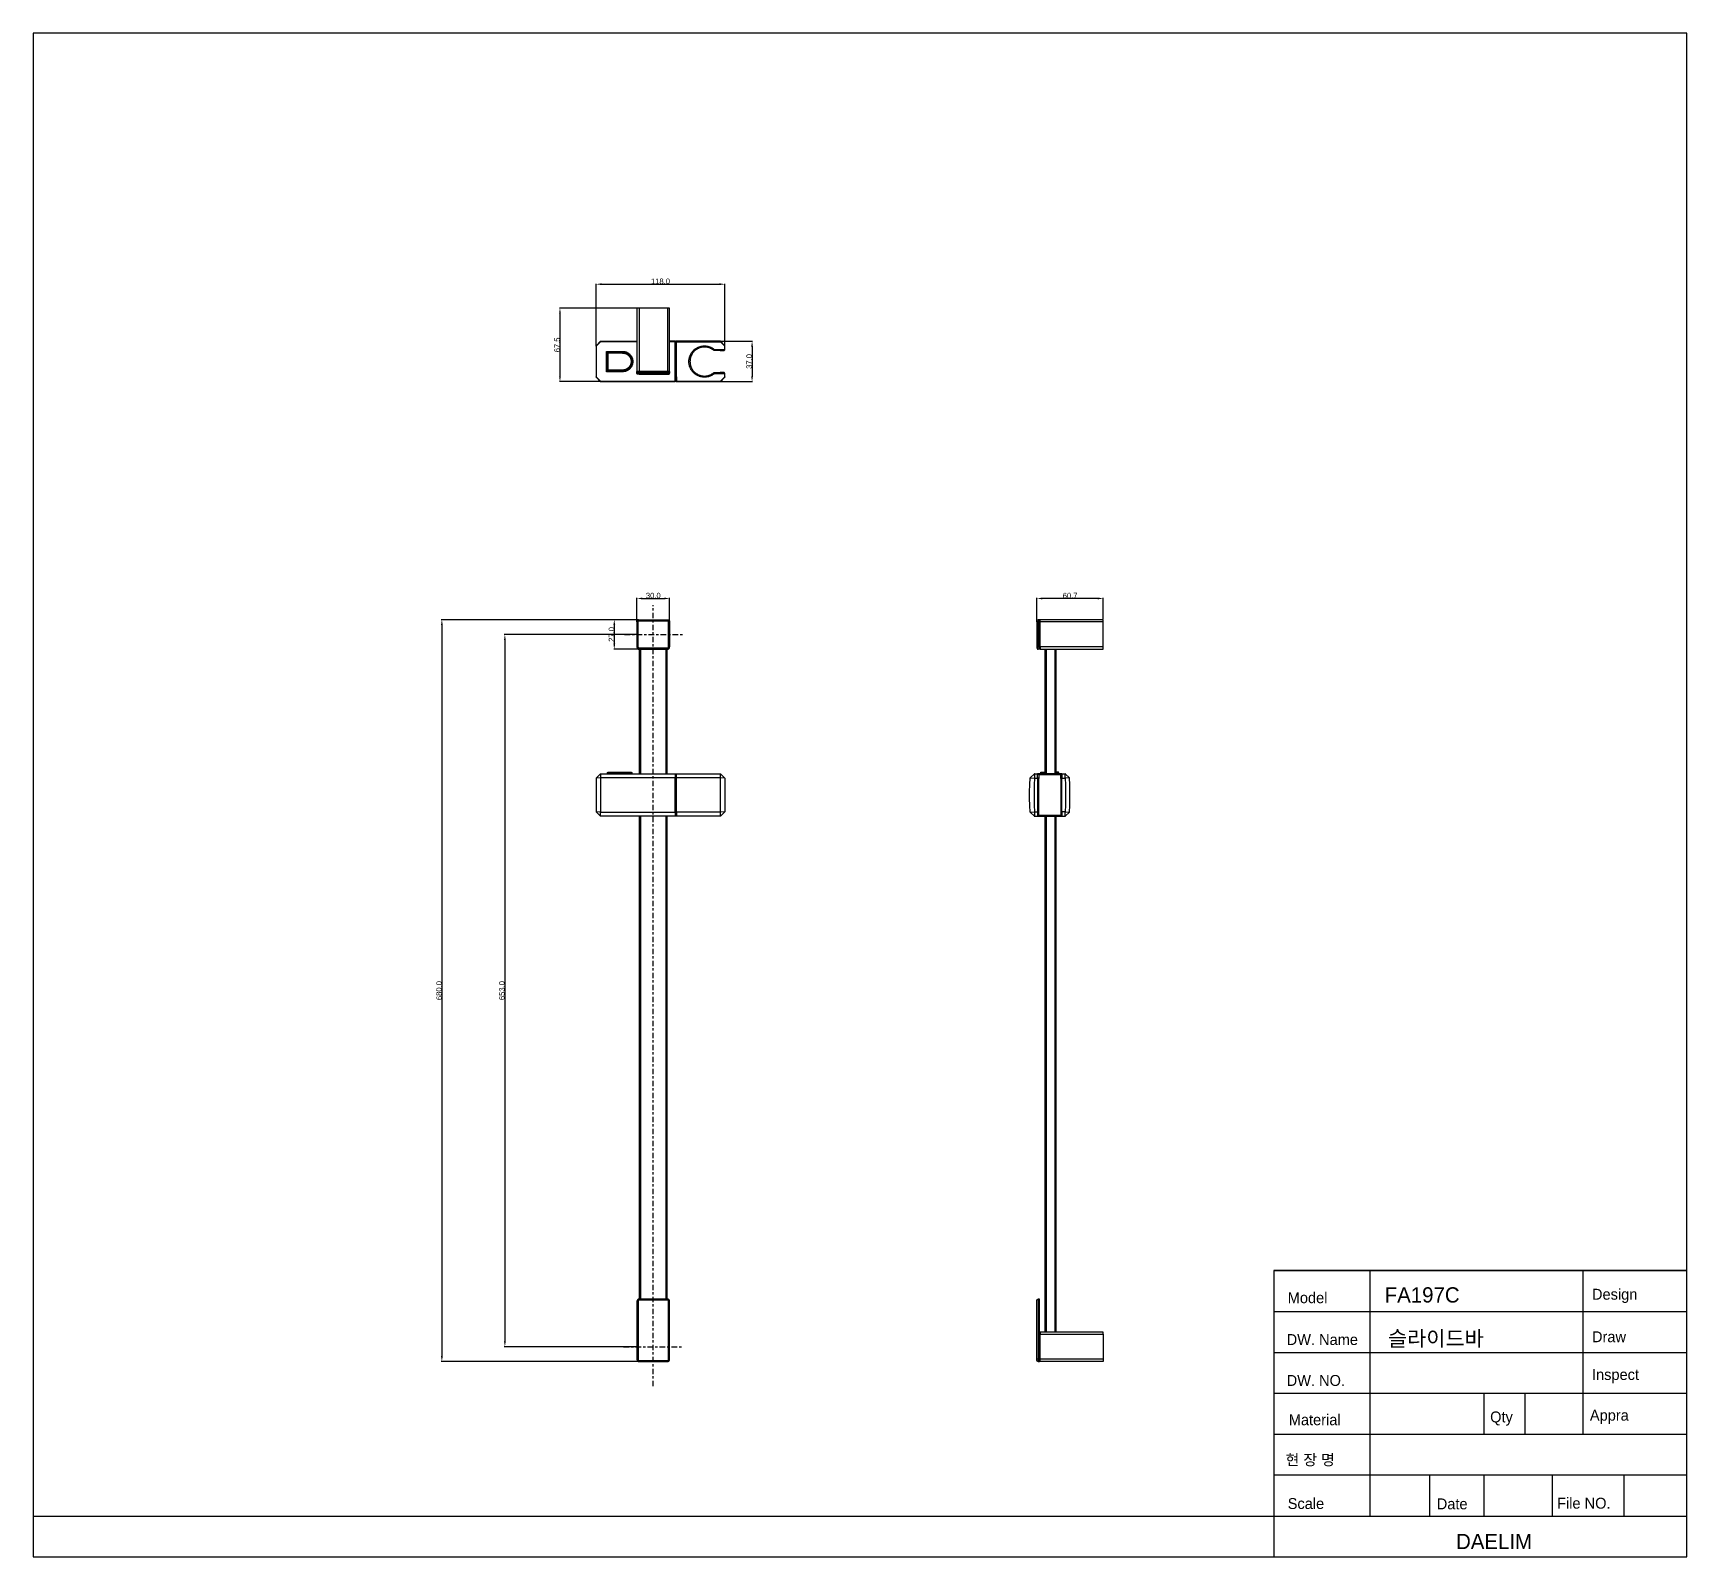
# Model space of a CAD drawing. Header units: millimetres. Extents: x -508 to 1009, y 1682 to 3079.
import ezdxf

# ---------------------------------------------------------------- set-up
doc = ezdxf.new("R2010")
doc.units = ezdxf.units.MM
doc.header["$MEASUREMENT"] = 0
doc.linetypes.add('CENTER', pattern=[11, 5, -2, 2, -2])
for name, color, linetype in [('____', 5, 'Continuous'), ('CEN', 1, 'CENTER'), ('Default', 7, 'Continuous'), ('Make2D visible lines', 7, 'Continuous'), ('Make2D visible lines - Tangent', 7, 'Continuous'), ('TEX', 31, 'Continuous')]:
    doc.layers.add(name, color=color, linetype=linetype)
doc.styles.add('Arial', font='arial.ttf')
doc.dimstyles.new('Dimension Style 01', dxfattribs={"dimtxt": 5, "dimasz": 5, "dimexe": 0.5, "dimexo": 0.5, "dimgap": 0.09, "dimtad": 1, "dimtoh": 1, "dimdec": 1, "dimzin": 1, "dimdsep": 46, "dimtxsty": 'Arial', "dimcen": 0.5, "dimadec": 1, "dimazin": 0, "dimtfac": 1, "dimtdec": 4, "dimtix": 1, "dimtmove": 0, "dimatfit": 3, "dimfxl": 1, "dimtolj": 1, "dimtzin": 1, "dimarcsym": 0})

msp = doc.modelspace()

# ---------------------------------------------------------------- texts
at = {"layer": 'TEX', "attachment_point": 7, "line_spacing_factor": 0.963855}
for s, insert, char_height, width in [('{\\fNew Gulim|b0|i0|c129|p18;FA197C}', (731.6, 1915.05), 14, 103.1959), ('\\fNew Gulim;Design', (921.66, 1914.83), 10, 50.5155), ('\\fNew Gulim;Model', (642.65, 1914.51), 10, 44.9485), ('\\fNew Gulim;DW. Name', (641.69, 1876.16), 10, 73.6598), ('\\fNew Gulim;슬라이드바', (734.61, 1873.76), 14, 103.1959), ('\\fNew Gulim;Draw', (921.66, 1878.72), 10, 39.5361), ('\\fNew Gulim;Inspect', (921.66, 1841.22), 10, 53.6082), ('\\fNew Gulim;DW. NO.', (641.69, 1838.66), 10, 61.2371), ('\\fNew Gulim;Material', (643.61, 1802.65), 10, 55.5155), ('\\fNew Gulim;Qty', (828.26, 1802.34), 10, 29.6907), ('\\fNew Gulim;Appra', (919.74, 1803.93), 10, 45.7732), ('\\fNew Gulim;현 장 명', (640.72, 1765.09), 10, 54.6907), ('\\fNew Gulim;Scale', (642.65, 1725.85), 10, 42.3196), ('\\fNew Gulim;Date', (779.32, 1725.53), 10, 36.5464), ('\\fNew Gulim;File NO.', (889.63, 1726.17), 10, 57.0619), ('{\\fNew Gulim|b0|i0|c129|p18;DAELIM}', (797.02, 1689.21), 14, 103.1959)]:
    msp.add_mtext(s, dxfattribs=dict(at, insert=insert, char_height=char_height, width=width))

# ---------------------------------------------------------------- blocks, each defined once
blk = doc.blocks.new('*D1')
at = {"layer": 'Default', "color": 0, "lineweight": -2, "transparency": 16777216}
for p, q in [((47.4, 2826.9), (-25.2, 2826.9)), ((-24.7, 2821.9), (-24.7, 2764.4)), ((12, 2759.4), (-25.2, 2759.4))]:
    blk.add_line(p, q, dxfattribs=at)
at = {"layer": 'Default', "color": 0, "transparency": 16777216}
for points in [[(-23.9, 2821.9), (-25.5, 2821.9), (-24.7, 2826.9)], [(-25.5, 2764.4), (-23.9, 2764.4), (-24.7, 2759.4)]]:
    blk.add_solid(points, dxfattribs=at)
at = {"layer": 'Defpoints', "color": 0, "transparency": 16777216}
for p in [(47.9, 2826.9), (-24.7, 2759.4), (12.5, 2759.4)]:
    blk.add_point(p, dxfattribs=at)
at = {"layer": 'Default', "color": 0, "transparency": 16777216, "insert": (-27.3, 2793.1), "char_height": 5, "attachment_point": 5, "rotation": 90, "style": 'Arial'}
blk.add_mtext('\\A1;67.5', dxfattribs=at)
blk = doc.blocks.new('*D2')
at = {"layer": 'Default', "color": 0, "lineweight": -2, "transparency": 16777216}
for p, q in [((47.4, 2541.2), (-133.5, 2541.2)), ((-133, 2536.2), (-133, 1866.2)), ((47.4, 1861.2), (-133.5, 1861.2))]:
    blk.add_line(p, q, dxfattribs=at)
at = {"layer": 'Default', "color": 0, "transparency": 16777216}
for points in [[(-132.1, 2536.2), (-133.8, 2536.2), (-133, 2541.2)], [(-133.8, 1866.2), (-132.1, 1866.2), (-133, 1861.2)]]:
    blk.add_solid(points, dxfattribs=at)
at = {"layer": 'Defpoints', "color": 0, "transparency": 16777216}
for p in [(47.9, 2541.2), (-133, 1861.2), (47.9, 1861.2)]:
    blk.add_point(p, dxfattribs=at)
at = {"layer": 'Default', "color": 0, "transparency": 16777216, "insert": (-135.6, 2201.2), "char_height": 5, "attachment_point": 5, "rotation": 90, "style": 'Arial'}
blk.add_mtext('\\A1;680.0', dxfattribs=at)
blk = doc.blocks.new('*D3')
at = {"layer": 'Default', "color": 0, "lineweight": -2, "transparency": 16777216}
for p, q in [((47.4, 2541.2), (24.6, 2541.2)), ((25.1, 2536.2), (25.1, 2519.2)), ((47.4, 2514.2), (24.6, 2514.2))]:
    blk.add_line(p, q, dxfattribs=at)
at = {"layer": 'Default', "color": 0, "transparency": 16777216}
for points in [[(26, 2536.2), (24.3, 2536.2), (25.1, 2541.2)], [(24.3, 2519.2), (26, 2519.2), (25.1, 2514.2)]]:
    blk.add_solid(points, dxfattribs=at)
at = {"layer": 'Defpoints', "color": 0, "transparency": 16777216}
for p in [(47.9, 2541.2), (25.1, 2514.2), (47.9, 2514.2)]:
    blk.add_point(p, dxfattribs=at)
at = {"layer": 'Default', "color": 0, "transparency": 16777216, "insert": (22.5, 2527.7), "char_height": 5, "attachment_point": 5, "rotation": 90, "style": 'Arial'}
blk.add_mtext('\\A1;27.0', dxfattribs=at)
blk = doc.blocks.new('*D4')
at = {"layer": 'Default', "color": 0, "lineweight": -2, "transparency": 16777216}
for p, q in [((412.7, 2539.7), (412.7, 2561.2)), ((468.5, 2560.7), (417.7, 2560.7)), ((473.5, 2541.7), (473.5, 2561.2))]:
    blk.add_line(p, q, dxfattribs=at)
at = {"layer": 'Default', "color": 0, "transparency": 16777216}
for points in [[(417.7, 2561.5), (417.7, 2559.8), (412.7, 2560.7)], [(468.5, 2559.8), (468.5, 2561.5), (473.5, 2560.7)]]:
    blk.add_solid(points, dxfattribs=at)
at = {"layer": 'Defpoints', "color": 0, "transparency": 16777216}
for p in [(412.7, 2560.7), (412.7, 2539.2), (473.5, 2541.2)]:
    blk.add_point(p, dxfattribs=at)
at = {"layer": 'Default', "color": 0, "transparency": 16777216, "insert": (443.1, 2563.3), "char_height": 5, "attachment_point": 5, "style": 'Arial'}
blk.add_mtext('\\A1;60.7', dxfattribs=at)
blk = doc.blocks.new('*D5')
at = {"layer": 'Default', "color": 0, "lineweight": -2, "transparency": 16777216}
for p, q in [((8.5, 2792.3), (8.5, 2849.2)), ((13.5, 2848.7), (121.5, 2848.7)), ((126.5, 2792.3), (126.5, 2849.2))]:
    blk.add_line(p, q, dxfattribs=at)
at = {"layer": 'Default', "color": 0, "transparency": 16777216}
for points in [[(13.5, 2849.6), (13.5, 2847.9), (8.5, 2848.7)], [(121.5, 2847.9), (121.5, 2849.6), (126.5, 2848.7)]]:
    blk.add_solid(points, dxfattribs=at)
at = {"layer": 'Defpoints', "color": 0, "transparency": 16777216}
for p in [(126.5, 2848.7), (8.5, 2791.8), (126.5, 2791.8)]:
    blk.add_point(p, dxfattribs=at)
at = {"layer": 'Default', "color": 0, "transparency": 16777216, "insert": (67.5, 2851.4), "char_height": 5, "attachment_point": 5, "style": 'Arial'}
blk.add_mtext('\\A1;118.0', dxfattribs=at)
blk = doc.blocks.new('*D6')
at = {"layer": 'Default', "color": 0, "lineweight": -2, "transparency": 16777216}
for p, q in [((123, 2796.4), (152, 2796.4)), ((151.5, 2791.4), (151.5, 2764.4)), ((121.8, 2759.4), (152, 2759.4))]:
    blk.add_line(p, q, dxfattribs=at)
at = {"layer": 'Default', "color": 0, "transparency": 16777216}
for points in [[(152.3, 2791.4), (150.6, 2791.4), (151.5, 2796.4)], [(150.6, 2764.4), (152.3, 2764.4), (151.5, 2759.4)]]:
    blk.add_solid(points, dxfattribs=at)
at = {"layer": 'Defpoints', "color": 0, "transparency": 16777216}
for p in [(122.5, 2796.4), (121.3, 2759.4), (151.5, 2759.4)]:
    blk.add_point(p, dxfattribs=at)
at = {"layer": 'Default', "color": 0, "transparency": 16777216, "insert": (148.8, 2777.9), "char_height": 5, "attachment_point": 5, "rotation": 90, "style": 'Arial'}
blk.add_mtext('\\A1;37.0', dxfattribs=at)
blk = doc.blocks.new('*D7')
at = {"layer": 'Default', "color": 0, "lineweight": -2, "transparency": 16777216}
for p, q in [((45.9, 2539.7), (45.9, 2561.2)), ((50.9, 2560.7), (70.9, 2560.7)), ((75.9, 2539.7), (75.9, 2561.2))]:
    blk.add_line(p, q, dxfattribs=at)
at = {"layer": 'Default', "color": 0, "transparency": 16777216}
for points in [[(50.9, 2561.5), (50.9, 2559.8), (45.9, 2560.7)], [(70.9, 2559.8), (70.9, 2561.5), (75.9, 2560.7)]]:
    blk.add_solid(points, dxfattribs=at)
at = {"layer": 'Defpoints', "color": 0, "transparency": 16777216}
for p in [(75.9, 2560.7), (45.9, 2539.2), (75.9, 2539.2)]:
    blk.add_point(p, dxfattribs=at)
at = {"layer": 'Default', "color": 0, "transparency": 16777216, "insert": (60.9, 2563.3), "char_height": 5, "attachment_point": 5, "style": 'Arial'}
blk.add_mtext('\\A1;30.0', dxfattribs=at)
blk = doc.blocks.new('*D8')
at = {"layer": 'Default', "color": 0, "lineweight": -2, "transparency": 16777216}
for p, q in [((46.4, 2527.7), (-75.7, 2527.7)), ((-75.2, 2522.7), (-75.2, 1879.7)), ((46.4, 1874.7), (-75.7, 1874.7))]:
    blk.add_line(p, q, dxfattribs=at)
at = {"layer": 'Default', "color": 0, "transparency": 16777216}
for points in [[(-74.4, 2522.7), (-76, 2522.7), (-75.2, 2527.7)], [(-76, 1879.7), (-74.4, 1879.7), (-75.2, 1874.7)]]:
    blk.add_solid(points, dxfattribs=at)
at = {"layer": 'Defpoints', "color": 0, "transparency": 16777216}
for p in [(46.9, 2527.7), (-75.2, 1874.7), (46.9, 1874.7)]:
    blk.add_point(p, dxfattribs=at)
at = {"layer": 'Default', "color": 0, "transparency": 16777216, "insert": (-77.9, 2201.2), "char_height": 5, "attachment_point": 5, "rotation": 90, "style": 'Arial'}
blk.add_mtext('\\A1;653.0', dxfattribs=at)

# ---------------------------------------------------------------- dimensions: what is measured, and where the dimension line sits
at = {"layer": 'Default'}
for base, p1, p2, picture, middle in [((126.53, 2848.73), (8.53, 2791.82), (126.53, 2791.82), '*D5', (67.53, 2851.37)), ((75.89, 2560.68), (45.89, 2539.18), (75.89, 2539.18), '*D7', (60.89, 2563.32)), ((412.73, 2560.68), (473.46, 2541.18), (412.73, 2539.18), '*D4', (443.1, 2563.32))]:
    dim = msp.add_linear_dim(base=base, p1=p1, p2=p2, dimstyle='Dimension Style 01', override={"dimtmove": 1}, dxfattribs=at)
    dim.commit()
    dim.dimension.update_dxf_attribs({"geometry": picture, "text_midpoint": middle})
for base, p1, p2, picture, middle in [((-24.7, 2759.4), (47.89, 2826.86), (12.53, 2759.4), '*D1', (-27.35, 2793.13)), ((151.48, 2759.39), (122.53, 2796.39), (121.3, 2759.39), '*D6', (148.84, 2777.89)), ((-132.97, 1861.18), (47.89, 2541.18), (47.89, 1861.18), '*D2', (-135.62, 2201.18)), ((25.14, 2514.18), (47.89, 2541.18), (47.89, 2514.18), '*D3', (22.5, 2527.68)), ((-75.21, 1874.68), (46.89, 2527.68), (46.89, 1874.68), '*D8', (-77.86, 2201.18))]:
    dim = msp.add_linear_dim(base=base, p1=p1, p2=p2, angle=90, dimstyle='Dimension Style 01', override={"dimtmove": 1}, dxfattribs=at)
    dim.commit()
    dim.dimension.update_dxf_attribs({"geometry": picture, "text_midpoint": middle})

# ---------------------------------------------------------------- linework, layer by layer
at = {"layer": '____'}
for p, q in [((1008.72, 3078.93), (-507.83, 3078.93)), ((-507.83, 3078.93), (-507.83, 1682.06)), ((1008.72, 1682.06), (1008.72, 3078.93)), ((629.99, 1944.56), (1008.72, 1944.56)), ((629.99, 1944.56), (629.99, 1682.06)), ((1008.72, 1944.56), (629.99, 1944.56)), ((-507.83, 1682.06), (1008.72, 1682.06))]:
    msp.add_line(p, q, dxfattribs=at)
at = {"layer": 'CEN'}
for p, q in [((60.89, 1838.62), (60.89, 2554.36)), ((34.56, 2527.68), (88.64, 2527.68)), ((33.64, 1874.68), (87.72, 1874.68))]:
    msp.add_line(p, q, dxfattribs=at)
at = {"layer": 'Make2D visible lines'}
for p, q in [((47.89, 2826.86), (45.89, 2826.86)), ((45.89, 2826.86), (45.89, 2769.16)), ((73.89, 2826.86), (47.89, 2826.86)), ((47.89, 2826.86), (47.89, 2769.16)), ((75.89, 2826.86), (73.89, 2826.86)), ((73.89, 2826.86), (73.89, 2769.16)), ((75.89, 2769.16), (75.89, 2826.86)), ((8.53, 2792.39), (12.53, 2796.39)), ((12.53, 2795.81), (8.53, 2791.82)), ((8.53, 2792.36), (8.53, 2792.39)), ((8.53, 2792.39), (8.53, 2792.39)), ((8.53, 2792.39), (8.53, 2792.39)), ((8.53, 2792.39), (8.53, 2792.39)), ((8.53, 2792.39), (8.53, 2792.39)), ((8.53, 2792.39), (8.53, 2792.39)), ((8.53, 2792.26), (8.53, 2792.36)), ((8.53, 2791.82), (8.53, 2792.26)), ((8.53, 2791.82), (8.53, 2763.97)), ((12.53, 2796.39), (12.53, 2795.81)), ((12.53, 2796.39), (45.89, 2796.39)), ((45.89, 2795.81), (12.53, 2795.81)), ((81.03, 2796.39), (75.89, 2796.39)), ((81.03, 2795.81), (75.89, 2795.81)), ((81.05, 2796.39), (81.03, 2796.39)), ((81.03, 2795.81), (81.03, 2796.39)), ((81.03, 2791.82), (81.03, 2795.81)), ((81.05, 2795.81), (81.03, 2795.81)), ((81.03, 2791.82), (81.05, 2791.83)), ((81.03, 2763.97), (81.03, 2791.82)), ((81.07, 2796.39), (81.05, 2796.39)), ((81.07, 2795.81), (81.05, 2795.81)), ((81.05, 2791.83), (81.07, 2791.83)), ((81.09, 2796.39), (81.07, 2796.39)), ((81.09, 2795.81), (81.07, 2795.81)), ((81.07, 2791.83), (81.09, 2791.83)), ((81.1, 2796.39), (81.09, 2796.39)), ((81.1, 2795.81), (81.09, 2795.81)), ((81.09, 2791.83), (81.11, 2791.83)), ((81.12, 2796.39), (81.1, 2796.39)), ((81.12, 2795.81), (81.1, 2795.81)), ((81.11, 2791.83), (81.13, 2791.83)), ((81.14, 2796.38), (81.12, 2796.39)), ((81.13, 2795.8), (81.12, 2795.81)), ((81.15, 2795.8), (81.13, 2795.8)), ((81.13, 2791.83), (81.15, 2791.83)), ((81.16, 2796.38), (81.14, 2796.38)), ((81.17, 2795.8), (81.15, 2795.8)), ((81.15, 2791.83), (81.17, 2791.83)), ((81.17, 2796.38), (81.16, 2796.38)), ((81.19, 2796.37), (81.17, 2796.38)), ((81.18, 2795.79), (81.17, 2795.8)), ((81.17, 2791.83), (81.18, 2791.82)), ((81.2, 2795.79), (81.18, 2795.79)), ((81.18, 2791.82), (81.2, 2791.82)), ((81.21, 2796.36), (81.19, 2796.37)), ((81.22, 2795.78), (81.2, 2795.79)), ((81.2, 2791.82), (81.22, 2791.82)), ((81.22, 2796.36), (81.21, 2796.36)), ((81.24, 2796.35), (81.22, 2796.36)), ((81.23, 2795.78), (81.22, 2795.78)), ((81.22, 2791.82), (81.24, 2791.81)), ((81.25, 2795.77), (81.23, 2795.78)), ((81.25, 2796.34), (81.24, 2796.35)), ((81.24, 2791.81), (81.26, 2791.81)), ((81.27, 2796.34), (81.25, 2796.34)), ((81.26, 2795.76), (81.25, 2795.77)), ((81.28, 2795.75), (81.26, 2795.76)), ((81.26, 2791.81), (81.28, 2791.8)), ((81.28, 2796.33), (81.27, 2796.34)), ((81.3, 2796.32), (81.28, 2796.33)), ((81.29, 2795.75), (81.28, 2795.75)), ((81.28, 2791.8), (81.29, 2791.8)), ((81.31, 2795.74), (81.29, 2795.75)), ((81.29, 2791.8), (81.31, 2791.79)), ((81.31, 2796.31), (81.3, 2796.32)), ((81.33, 2796.3), (81.31, 2796.31)), ((81.32, 2795.73), (81.31, 2795.74)), ((81.31, 2791.79), (81.33, 2791.79)), ((81.33, 2795.72), (81.32, 2795.73)), ((81.34, 2796.29), (81.33, 2796.3)), ((81.35, 2795.71), (81.33, 2795.72)), ((81.33, 2791.79), (81.35, 2791.78)), ((81.36, 2796.28), (81.34, 2796.29)), ((81.36, 2795.7), (81.35, 2795.71)), ((81.35, 2791.78), (81.36, 2791.77)), ((81.37, 2796.27), (81.36, 2796.28)), ((81.37, 2795.69), (81.36, 2795.7)), ((81.36, 2791.77), (81.38, 2791.76)), ((81.38, 2796.25), (81.37, 2796.27)), ((81.38, 2795.67), (81.37, 2795.69)), ((81.39, 2796.24), (81.38, 2796.25)), ((81.4, 2795.66), (81.38, 2795.67)), ((81.38, 2791.76), (81.39, 2791.75)), ((81.41, 2796.23), (81.39, 2796.24)), ((81.39, 2791.75), (81.41, 2791.74)), ((81.41, 2795.65), (81.4, 2795.66)), ((81.42, 2796.22), (81.41, 2796.23)), ((81.42, 2795.64), (81.41, 2795.65)), ((81.41, 2791.74), (81.43, 2791.73)), ((81.43, 2796.2), (81.42, 2796.22)), ((81.43, 2795.62), (81.42, 2795.64)), ((81.44, 2796.19), (81.43, 2796.2)), ((81.44, 2795.61), (81.43, 2795.62)), ((81.43, 2791.73), (81.44, 2791.72)), ((81.45, 2796.17), (81.44, 2796.19)), ((81.45, 2795.6), (81.44, 2795.61)), ((81.44, 2791.72), (81.46, 2791.71)), ((81.46, 2796.16), (81.45, 2796.17)), ((81.46, 2795.58), (81.45, 2795.6)), ((81.47, 2796.14), (81.46, 2796.16)), ((81.47, 2795.57), (81.46, 2795.58)), ((81.46, 2791.71), (81.47, 2791.7)), ((81.48, 2796.13), (81.47, 2796.14)), ((81.48, 2795.55), (81.47, 2795.57)), ((81.47, 2791.7), (81.48, 2791.68)), ((81.48, 2796.11), (81.48, 2796.13)), ((81.49, 2796.1), (81.48, 2796.11)), ((81.48, 2795.54), (81.48, 2795.55)), ((81.49, 2795.52), (81.48, 2795.54)), ((81.48, 2791.68), (81.5, 2791.67)), ((81.5, 2796.08), (81.49, 2796.1)), ((81.5, 2795.51), (81.49, 2795.52)), ((81.5, 2796.07), (81.5, 2796.08)), ((81.51, 2796.05), (81.5, 2796.07)), ((81.5, 2795.49), (81.5, 2795.51)), ((81.51, 2795.48), (81.5, 2795.49)), ((81.5, 2791.67), (81.51, 2791.66)), ((81.52, 2796.03), (81.51, 2796.05)), ((81.51, 2795.46), (81.51, 2795.48)), ((81.52, 2795.45), (81.51, 2795.46)), ((81.51, 2791.66), (81.52, 2791.64)), ((81.52, 2796.02), (81.52, 2796.03)), ((81.52, 2796), (81.52, 2796.02)), ((81.53, 2795.98), (81.52, 2796)), ((81.52, 2795.43), (81.52, 2795.45)), ((81.53, 2795.41), (81.52, 2795.43)), ((81.52, 2791.64), (81.53, 2791.63)), ((81.53, 2795.96), (81.53, 2795.98)), ((81.53, 2795.95), (81.53, 2795.96)), ((81.53, 2795.93), (81.53, 2795.95)), ((81.54, 2795.93), (81.53, 2795.91)), ((81.53, 2795.91), (81.53, 2795.93)), ((81.53, 2795.91), (81.53, 2795.89)), ((81.53, 2795.89), (81.53, 2795.91)), ((81.53, 2795.89), (81.53, 2795.33)), ((81.53, 2795.4), (81.53, 2795.41)), ((81.53, 2795.38), (81.53, 2795.4)), ((81.53, 2795.36), (81.53, 2795.38)), ((81.53, 2795.35), (81.53, 2795.36)), ((81.53, 2795.33), (81.54, 2795.35)), ((81.53, 2795.33), (81.53, 2795.35)), ((81.53, 2791.63), (81.53, 2795.33)), ((81.53, 2791.63), (81.55, 2791.64)), ((81.53, 2764.16), (81.53, 2791.63)), ((81.55, 2796), (81.54, 2795.98)), ((81.54, 2795.98), (81.54, 2795.96)), ((81.54, 2795.96), (81.54, 2795.95)), ((81.54, 2795.95), (81.54, 2795.93)), ((81.54, 2795.41), (81.55, 2795.43)), ((81.54, 2795.4), (81.54, 2795.41)), ((81.54, 2795.38), (81.54, 2795.4)), ((81.54, 2795.36), (81.54, 2795.38)), ((81.54, 2795.35), (81.54, 2795.36)), ((81.56, 2796.05), (81.55, 2796.03)), ((81.55, 2796.03), (81.55, 2796.02)), ((81.55, 2796.02), (81.55, 2796)), ((81.55, 2795.46), (81.56, 2795.48)), ((81.55, 2795.45), (81.55, 2795.46)), ((81.55, 2795.43), (81.55, 2795.45)), ((81.55, 2791.64), (81.56, 2791.66)), ((81.57, 2796.08), (81.56, 2796.07)), ((81.56, 2796.07), (81.56, 2796.05)), ((81.56, 2795.48), (81.57, 2795.49)), ((81.56, 2791.66), (81.57, 2791.67)), ((81.58, 2796.1), (81.57, 2796.08)), ((81.57, 2795.51), (81.58, 2795.52)), ((81.57, 2795.49), (81.57, 2795.51)), ((81.57, 2791.67), (81.59, 2791.68)), ((81.59, 2796.11), (81.58, 2796.1)), ((81.58, 2795.52), (81.59, 2795.54)), ((81.6, 2796.14), (81.59, 2796.13)), ((81.59, 2796.13), (81.59, 2796.11)), ((81.59, 2795.55), (81.6, 2795.57)), ((81.59, 2795.54), (81.59, 2795.55)), ((81.59, 2791.68), (81.6, 2791.7)), ((81.61, 2796.16), (81.6, 2796.14)), ((81.6, 2795.57), (81.61, 2795.58)), ((81.6, 2791.7), (81.61, 2791.71)), ((81.62, 2796.17), (81.61, 2796.16)), ((81.61, 2795.58), (81.62, 2795.6)), ((81.61, 2791.71), (81.63, 2791.72)), ((81.63, 2796.19), (81.62, 2796.17)), ((81.62, 2795.6), (81.63, 2795.61)), ((81.64, 2796.2), (81.63, 2796.19)), ((81.63, 2795.61), (81.64, 2795.62)), ((81.63, 2791.72), (81.64, 2791.73)), ((81.65, 2796.22), (81.64, 2796.2)), ((81.64, 2795.62), (81.65, 2795.64)), ((81.64, 2791.73), (81.66, 2791.74)), ((81.66, 2796.23), (81.65, 2796.22)), ((81.65, 2795.64), (81.66, 2795.65)), ((81.67, 2796.24), (81.66, 2796.23)), ((81.66, 2795.65), (81.67, 2795.66)), ((81.66, 2791.74), (81.67, 2791.75)), ((81.69, 2796.25), (81.67, 2796.24)), ((81.67, 2795.66), (81.68, 2795.67)), ((81.67, 2791.75), (81.69, 2791.76)), ((81.68, 2795.67), (81.7, 2795.69)), ((81.7, 2796.27), (81.69, 2796.25)), ((81.69, 2791.76), (81.71, 2791.77)), ((81.71, 2796.28), (81.7, 2796.27)), ((81.7, 2795.69), (81.71, 2795.7)), ((81.73, 2796.29), (81.71, 2796.28)), ((81.71, 2795.7), (81.72, 2795.71)), ((81.71, 2791.77), (81.72, 2791.78)), ((81.72, 2795.71), (81.74, 2795.72)), ((81.72, 2791.78), (81.74, 2791.79)), ((81.74, 2796.3), (81.73, 2796.29)), ((81.76, 2796.31), (81.74, 2796.3)), ((81.74, 2795.72), (81.75, 2795.73)), ((81.74, 2791.79), (81.76, 2791.79)), ((81.75, 2795.73), (81.76, 2795.74)), ((81.77, 2796.32), (81.76, 2796.31)), ((81.76, 2795.74), (81.78, 2795.75)), ((81.76, 2791.79), (81.78, 2791.8)), ((81.78, 2796.33), (81.77, 2796.32)), ((81.8, 2796.34), (81.78, 2796.33)), ((81.78, 2795.75), (81.79, 2795.75)), ((81.78, 2791.8), (81.79, 2791.8)), ((81.79, 2795.75), (81.81, 2795.76)), ((81.79, 2791.8), (81.81, 2791.81)), ((81.82, 2796.34), (81.8, 2796.34)), ((81.81, 2795.76), (81.82, 2795.77)), ((81.81, 2791.81), (81.83, 2791.81)), ((81.83, 2796.35), (81.82, 2796.34)), ((81.82, 2795.77), (81.84, 2795.78)), ((81.85, 2796.36), (81.83, 2796.35)), ((81.83, 2791.81), (81.85, 2791.82)), ((81.84, 2795.78), (81.85, 2795.78)), ((81.86, 2796.36), (81.85, 2796.36)), ((81.85, 2795.78), (81.87, 2795.79)), ((81.85, 2791.82), (81.87, 2791.82)), ((81.88, 2796.37), (81.86, 2796.36)), ((81.87, 2795.79), (81.89, 2795.79)), ((81.87, 2791.82), (81.89, 2791.82)), ((81.9, 2796.38), (81.88, 2796.37)), ((81.89, 2795.79), (81.9, 2795.8)), ((81.89, 2791.82), (81.9, 2791.83)), ((81.91, 2796.38), (81.9, 2796.38)), ((81.9, 2795.8), (81.92, 2795.8)), ((81.9, 2791.83), (81.92, 2791.83)), ((81.93, 2796.38), (81.91, 2796.38)), ((81.92, 2795.8), (81.93, 2795.8)), ((81.92, 2791.83), (81.94, 2791.83)), ((81.95, 2796.39), (81.93, 2796.38)), ((81.93, 2795.8), (81.95, 2795.81)), ((81.94, 2791.83), (81.96, 2791.83)), ((81.97, 2796.39), (81.95, 2796.39)), ((81.95, 2795.81), (81.97, 2795.81)), ((81.96, 2791.83), (81.98, 2791.83)), ((81.98, 2796.39), (81.97, 2796.39)), ((81.97, 2795.81), (81.98, 2795.81)), ((82, 2796.39), (81.98, 2796.39)), ((81.98, 2795.81), (82, 2795.81)), ((81.98, 2791.83), (82, 2791.83)), ((82.02, 2796.39), (82, 2796.39)), ((82, 2795.81), (82.02, 2795.81)), ((82, 2791.83), (82.02, 2791.83)), ((82.03, 2796.39), (82.02, 2796.39)), ((82.02, 2795.81), (82.03, 2795.81)), ((82.02, 2791.83), (82.03, 2791.82)), ((122.53, 2796.39), (82.03, 2796.39)), ((82.03, 2795.81), (82.03, 2796.39)), ((82.03, 2791.82), (82.03, 2795.81)), ((82.03, 2795.81), (122.53, 2795.81)), ((103.95, 2790.58), (103.51, 2790.43)), ((104.39, 2790.7), (103.95, 2790.58)), ((104.84, 2790.82), (104.39, 2790.7)), ((105.3, 2790.92), (104.84, 2790.82)), ((105.76, 2791), (105.3, 2790.92)), ((106.22, 2791.06), (105.76, 2791)), ((106.68, 2791.11), (106.22, 2791.06)), ((107.14, 2791.14), (106.68, 2791.11)), ((107.6, 2791.16), (107.14, 2791.14)), ((108.07, 2791.16), (107.6, 2791.16)), ((108.53, 2791.15), (108.07, 2791.16)), ((109, 2791.11), (108.53, 2791.15)), ((109.46, 2791.07), (109, 2791.11)), ((109.92, 2791), (109.46, 2791.07)), ((110.38, 2790.92), (109.92, 2791)), ((110.83, 2790.83), (110.38, 2790.92)), ((111.28, 2790.72), (110.83, 2790.83)), ((111.73, 2790.59), (111.28, 2790.72)), ((112.17, 2790.45), (111.73, 2790.59)), ((112.61, 2790.29), (112.17, 2790.45)), ((122.53, 2795.81), (122.53, 2796.39)), ((126.53, 2792.39), (122.53, 2796.39)), ((122.53, 2795.81), (126.53, 2791.82)), ((126.53, 2791.82), (126.53, 2792.39)), ((19.03, 2785.68), (19.03, 2786.15)), ((19.03, 2786.15), (19.51, 2786.15)), ((19.03, 2785.71), (19.04, 2785.72)), ((19.03, 2785.69), (19.03, 2785.71)), ((19.03, 2785.67), (19.03, 2785.69)), ((19.03, 2785.65), (19.03, 2785.67)), ((19.04, 2785.77), (19.05, 2785.79)), ((19.04, 2785.76), (19.04, 2785.77)), ((19.04, 2785.74), (19.04, 2785.76)), ((19.04, 2785.72), (19.04, 2785.74)), ((19.05, 2785.81), (19.06, 2785.82)), ((19.05, 2785.79), (19.05, 2785.81)), ((19.06, 2785.82), (19.07, 2785.84)), ((19.07, 2785.85), (19.08, 2785.87)), ((19.07, 2785.84), (19.07, 2785.85)), ((19.08, 2785.87), (19.09, 2785.88)), ((19.09, 2785.9), (19.1, 2785.91)), ((19.09, 2785.88), (19.09, 2785.9)), ((19.1, 2785.91), (19.11, 2785.93)), ((19.11, 2785.93), (19.12, 2785.94)), ((19.12, 2785.94), (19.13, 2785.96)), ((19.13, 2785.96), (19.14, 2785.97)), ((19.14, 2785.97), (19.15, 2785.98)), ((19.15, 2785.98), (19.17, 2786)), ((19.17, 2786), (19.18, 2786.01)), ((19.18, 2786.01), (19.19, 2786.02)), ((19.19, 2786.02), (19.2, 2786.03)), ((19.2, 2786.03), (19.22, 2786.04)), ((19.22, 2786.04), (19.23, 2786.05)), ((19.23, 2786.05), (19.24, 2786.06)), ((19.24, 2786.06), (19.26, 2786.07)), ((19.26, 2786.07), (19.27, 2786.08)), ((19.27, 2786.08), (19.29, 2786.09)), ((19.29, 2786.09), (19.3, 2786.1)), ((19.3, 2786.1), (19.32, 2786.11)), ((19.32, 2786.11), (19.33, 2786.11)), ((19.33, 2786.11), (19.35, 2786.12)), ((19.35, 2786.12), (19.36, 2786.13)), ((19.36, 2786.13), (19.38, 2786.13)), ((19.38, 2786.13), (19.4, 2786.14)), ((19.4, 2786.14), (19.41, 2786.14)), ((19.41, 2786.14), (19.43, 2786.14)), ((19.43, 2786.14), (19.45, 2786.15)), ((19.45, 2786.15), (19.46, 2786.15)), ((19.46, 2786.15), (19.48, 2786.15)), ((19.48, 2786.15), (19.5, 2786.15)), ((19.5, 2786.15), (19.51, 2786.15)), ((19.51, 2786.15), (19.53, 2786.15)), ((94.56, 2778.54), (94.54, 2778.08)), ((94.54, 2778.08), (94.54, 2777.61)), ((94.54, 2777.61), (94.56, 2777.15)), ((94.59, 2779), (94.56, 2778.54)), ((94.56, 2777.15), (94.59, 2776.69)), ((94.64, 2779.47), (94.59, 2779)), ((94.59, 2776.69), (94.64, 2776.22)), ((94.7, 2779.93), (94.64, 2779.47)), ((94.64, 2776.22), (94.7, 2775.76)), ((94.78, 2780.38), (94.7, 2779.93)), ((94.7, 2775.76), (94.78, 2775.31)), ((94.88, 2780.84), (94.78, 2780.38)), ((94.78, 2775.31), (94.88, 2774.85)), ((94.99, 2781.29), (94.88, 2780.84)), ((95.12, 2781.74), (94.99, 2781.29)), ((95.26, 2782.18), (95.12, 2781.74)), ((95.42, 2782.61), (95.26, 2782.18)), ((95.6, 2783.04), (95.42, 2782.61)), ((95.78, 2783.47), (95.6, 2783.04)), ((95.99, 2783.89), (95.78, 2783.47)), ((96.21, 2784.3), (95.99, 2783.89)), ((96.44, 2784.7), (96.21, 2784.3)), ((96.68, 2785.09), (96.44, 2784.7)), ((96.94, 2785.48), (96.68, 2785.09)), ((97.22, 2785.85), (96.94, 2785.48)), ((97.5, 2786.22), (97.22, 2785.85)), ((97.8, 2786.58), (97.5, 2786.22)), ((98.11, 2786.92), (97.8, 2786.58)), ((98.43, 2787.26), (98.11, 2786.92)), ((98.77, 2787.58), (98.43, 2787.26)), ((99.11, 2787.89), (98.77, 2787.58)), ((99.47, 2788.19), (99.11, 2787.89)), ((99.83, 2788.47), (99.47, 2788.19)), ((100.21, 2788.75), (99.83, 2788.47)), ((100.59, 2789.01), (100.21, 2788.75)), ((100.99, 2789.25), (100.59, 2789.01)), ((101.39, 2789.49), (100.99, 2789.25)), ((101.8, 2789.71), (101.39, 2789.49)), ((102.22, 2789.91), (101.8, 2789.71)), ((102.64, 2790.1), (102.22, 2789.91)), ((103.07, 2790.27), (102.64, 2790.1)), ((103.51, 2790.43), (103.07, 2790.27)), ((113.04, 2790.11), (112.61, 2790.29)), ((113.46, 2789.93), (113.04, 2790.11)), ((113.88, 2789.72), (113.46, 2789.93)), ((114.29, 2789.51), (113.88, 2789.72)), ((114.69, 2789.28), (114.29, 2789.51)), ((115.09, 2789.03), (114.69, 2789.28)), ((115.47, 2788.77), (115.09, 2789.03)), ((115.85, 2788.5), (115.47, 2788.77)), ((116.22, 2788.21), (115.85, 2788.5)), ((116.24, 2788.19), (116.22, 2788.21)), ((116.27, 2788.17), (116.24, 2788.19)), ((116.3, 2788.15), (116.27, 2788.17)), ((116.33, 2788.14), (116.3, 2788.15)), ((116.36, 2788.12), (116.33, 2788.14)), ((116.39, 2788.1), (116.36, 2788.12)), ((116.42, 2788.09), (116.39, 2788.1)), ((116.45, 2788.07), (116.42, 2788.09)), ((116.48, 2788.06), (116.45, 2788.07)), ((116.51, 2788.05), (116.48, 2788.06)), ((116.54, 2788.04), (116.51, 2788.05)), ((116.58, 2788.03), (116.54, 2788.04)), ((116.61, 2788.02), (116.58, 2788.03)), ((116.64, 2788.01), (116.61, 2788.02)), ((116.67, 2788.01), (116.64, 2788.01)), ((116.71, 2788), (116.67, 2788.01)), ((116.74, 2788), (116.71, 2788)), ((116.78, 2787.99), (116.74, 2788)), ((116.81, 2787.99), (116.78, 2787.99)), ((116.84, 2787.99), (116.81, 2787.99)), ((122.12, 2787.99), (116.84, 2787.99)), ((122.14, 2787.99), (125.53, 2787.99)), ((125.53, 2787.99), (125.57, 2787.99)), ((125.57, 2787.99), (125.6, 2787.99)), ((125.6, 2787.99), (125.64, 2788)), ((125.64, 2788), (125.67, 2788)), ((125.67, 2788), (125.71, 2788.01)), ((125.71, 2788.01), (125.74, 2788.01)), ((125.74, 2788.01), (125.78, 2788.02)), ((125.78, 2788.02), (125.81, 2788.03)), ((125.81, 2788.03), (125.84, 2788.04)), ((125.84, 2788.04), (125.88, 2788.05)), ((125.88, 2788.05), (125.91, 2788.07)), ((125.91, 2788.07), (125.94, 2788.08)), ((125.94, 2788.08), (125.97, 2788.09)), ((125.97, 2788.09), (126, 2788.11)), ((126, 2788.11), (126.03, 2788.13)), ((126.03, 2788.13), (126.06, 2788.14)), ((126.06, 2788.14), (126.09, 2788.16)), ((126.09, 2788.16), (126.12, 2788.18)), ((126.12, 2788.18), (126.15, 2788.2)), ((126.15, 2788.2), (126.18, 2788.23)), ((126.18, 2788.23), (126.2, 2788.25)), ((126.2, 2788.25), (126.23, 2788.27)), ((126.23, 2788.27), (126.25, 2788.3)), ((126.25, 2788.3), (126.28, 2788.32)), ((126.28, 2788.32), (126.3, 2788.35)), ((126.3, 2788.35), (126.32, 2788.38)), ((126.32, 2788.38), (126.34, 2788.4)), ((126.34, 2788.4), (126.36, 2788.43)), ((126.36, 2788.43), (126.38, 2788.46)), ((126.38, 2788.46), (126.4, 2788.49)), ((126.4, 2788.49), (126.42, 2788.52)), ((126.42, 2788.52), (126.43, 2788.55)), ((126.43, 2788.55), (126.45, 2788.59)), ((126.45, 2788.59), (126.46, 2788.62)), ((126.46, 2788.62), (126.47, 2788.65)), ((126.47, 2788.65), (126.49, 2788.68)), ((126.49, 2788.68), (126.5, 2788.72)), ((126.5, 2788.75), (126.51, 2788.78)), ((126.5, 2788.72), (126.5, 2788.75)), ((126.51, 2788.78), (126.52, 2788.82)), ((126.52, 2788.85), (126.53, 2788.89)), ((126.52, 2788.82), (126.52, 2788.85)), ((126.53, 2788.96), (126.53, 2788.99)), ((126.53, 2788.92), (126.53, 2788.96)), ((126.53, 2788.89), (126.53, 2788.92)), ((8.53, 2763.4), (8.53, 2763.97)), ((8.53, 2763.97), (12.53, 2759.98)), ((12.53, 2759.39), (8.53, 2763.4)), ((19.03, 2769.51), (19.03, 2769.99)), ((19.51, 2769.51), (19.03, 2769.51)), ((32.76, 2769.51), (19.53, 2769.51)), ((32.76, 2768.51), (32.76, 2769.51)), ((45.89, 2769.16), (45.89, 2769.15)), ((45.89, 2769.15), (45.89, 2769.14)), ((45.89, 2769.14), (45.89, 2769.13)), ((45.89, 2769.13), (45.89, 2769.12)), ((45.89, 2769.12), (45.9, 2769.11)), ((45.89, 2768.48), (45.9, 2768.49)), ((45.89, 2768.47), (45.89, 2768.48)), ((45.89, 2768.46), (45.89, 2768.47)), ((45.89, 2768.45), (45.89, 2768.46)), ((45.89, 2768.44), (45.89, 2768.45)), ((45.89, 2767.09), (45.89, 2767.13)), ((45.89, 2767.06), (45.89, 2767.09)), ((45.9, 2767.03), (45.89, 2767.06)), ((45.9, 2769.11), (45.9, 2769.1)), ((45.9, 2769.1), (45.9, 2769.09)), ((45.9, 2769.09), (45.9, 2769.08)), ((45.9, 2769.08), (45.91, 2769.07)), ((45.9, 2768.52), (45.91, 2768.53)), ((45.9, 2768.51), (45.9, 2768.52)), ((45.9, 2768.5), (45.9, 2768.51)), ((45.9, 2768.49), (45.9, 2768.5)), ((45.9, 2766.99), (45.9, 2767.03)), ((45.91, 2766.96), (45.9, 2766.99)), ((45.91, 2769.07), (45.91, 2769.06)), ((45.91, 2769.06), (45.91, 2769.05)), ((45.91, 2769.05), (45.92, 2769.04)), ((45.91, 2768.55), (45.92, 2768.56)), ((45.91, 2768.54), (45.91, 2768.55)), ((45.91, 2768.53), (45.91, 2768.54)), ((45.91, 2766.93), (45.91, 2766.96)), ((45.92, 2766.89), (45.91, 2766.93)), ((45.92, 2769.04), (45.92, 2769.03)), ((45.92, 2769.03), (45.92, 2769.02)), ((45.92, 2769.02), (45.93, 2769.01)), ((45.92, 2768.58), (45.93, 2768.59)), ((45.92, 2768.57), (45.92, 2768.58)), ((45.92, 2768.56), (45.92, 2768.57)), ((45.93, 2766.86), (45.92, 2766.89)), ((45.93, 2769.01), (45.94, 2769)), ((45.93, 2768.59), (45.94, 2768.6)), ((45.94, 2766.83), (45.93, 2766.86)), ((45.94, 2769), (45.94, 2768.99)), ((45.94, 2768.99), (45.95, 2768.98)), ((45.94, 2768.6), (45.94, 2768.61)), ((45.94, 2768.61), (45.95, 2768.61)), ((45.95, 2766.79), (45.94, 2766.83)), ((45.95, 2768.98), (45.95, 2768.98)), ((45.95, 2768.98), (45.96, 2768.97)), ((45.95, 2768.62), (45.96, 2768.63)), ((45.95, 2768.61), (45.95, 2768.62)), ((45.96, 2766.76), (45.95, 2766.79)), ((45.96, 2768.97), (45.97, 2768.96)), ((45.96, 2768.63), (45.97, 2768.64)), ((45.97, 2766.73), (45.96, 2766.76)), ((45.97, 2768.96), (45.97, 2768.95)), ((45.97, 2768.95), (45.98, 2768.95)), ((45.97, 2768.64), (45.97, 2768.65)), ((45.97, 2768.65), (45.98, 2768.65)), ((45.99, 2766.7), (45.97, 2766.73)), ((45.98, 2768.95), (45.99, 2768.94)), ((45.98, 2768.65), (45.99, 2768.66)), ((45.99, 2768.94), (45.99, 2768.93)), ((45.99, 2768.93), (46, 2768.92)), ((45.99, 2768.66), (45.99, 2768.67)), ((45.99, 2768.67), (46, 2768.67)), ((46, 2766.67), (45.99, 2766.7)), ((46, 2768.92), (46.01, 2768.92)), ((46, 2768.67), (46.01, 2768.68)), ((46.02, 2766.64), (46, 2766.67)), ((46.01, 2768.92), (46.02, 2768.91)), ((46.01, 2768.68), (46.02, 2768.69)), ((46.02, 2768.91), (46.03, 2768.91)), ((46.02, 2768.69), (46.03, 2768.69)), ((46.04, 2766.61), (46.02, 2766.64)), ((46.03, 2768.91), (46.04, 2768.9)), ((46.03, 2768.69), (46.04, 2768.7)), ((46.04, 2768.9), (46.04, 2768.9)), ((46.04, 2768.9), (46.05, 2768.89)), ((46.04, 2768.7), (46.05, 2768.71)), ((46.04, 2768.7), (46.04, 2768.7)), ((46.06, 2766.58), (46.04, 2766.61)), ((46.05, 2768.89), (46.06, 2768.89)), ((46.05, 2768.71), (46.06, 2768.71)), ((46.06, 2768.89), (46.07, 2768.88)), ((46.06, 2768.71), (46.07, 2768.72)), ((46.07, 2766.55), (46.06, 2766.58)), ((46.07, 2768.88), (46.08, 2768.88)), ((46.07, 2768.72), (46.08, 2768.72)), ((46.09, 2766.52), (46.07, 2766.55)), ((46.08, 2768.88), (46.09, 2768.87)), ((46.08, 2768.72), (46.09, 2768.72)), ((46.09, 2768.87), (46.1, 2768.87)), ((46.09, 2768.72), (46.1, 2768.73)), ((46.12, 2766.5), (46.09, 2766.52)), ((46.1, 2768.87), (46.11, 2768.87)), ((46.1, 2768.73), (46.11, 2768.73)), ((46.11, 2768.87), (46.12, 2768.87)), ((46.11, 2768.73), (46.12, 2768.73)), ((46.12, 2768.87), (46.13, 2768.86)), ((46.12, 2768.73), (46.13, 2768.74)), ((46.14, 2766.47), (46.12, 2766.5)), ((46.13, 2768.86), (46.14, 2768.86)), ((46.13, 2768.74), (46.14, 2768.74)), ((46.14, 2768.86), (46.15, 2768.86)), ((46.14, 2768.74), (46.15, 2768.74)), ((46.16, 2766.45), (46.14, 2766.47)), ((46.15, 2768.86), (46.16, 2768.86)), ((46.15, 2768.74), (46.16, 2768.74)), ((46.16, 2768.86), (46.17, 2768.86)), ((46.16, 2768.74), (46.17, 2768.74)), ((46.18, 2766.42), (46.16, 2766.45)), ((46.17, 2768.86), (46.18, 2768.86)), ((46.17, 2768.74), (46.18, 2768.74)), ((46.18, 2768.86), (46.19, 2768.86)), ((46.18, 2768.74), (46.19, 2768.74)), ((46.21, 2766.4), (46.18, 2766.42)), ((46.19, 2768.86), (47.89, 2768.86)), ((46.19, 2768.74), (47.89, 2768.74)), ((46.23, 2766.38), (46.21, 2766.4)), ((46.26, 2766.35), (46.23, 2766.38)), ((46.29, 2766.33), (46.26, 2766.35)), ((46.31, 2766.31), (46.29, 2766.33)), ((46.34, 2766.29), (46.31, 2766.31)), ((46.37, 2766.27), (46.34, 2766.29)), ((46.4, 2766.26), (46.37, 2766.27)), ((46.43, 2766.24), (46.4, 2766.26)), ((46.46, 2766.23), (46.43, 2766.24)), ((46.49, 2766.21), (46.46, 2766.23)), ((46.52, 2766.2), (46.49, 2766.21)), ((46.56, 2766.19), (46.52, 2766.2)), ((46.59, 2766.18), (46.56, 2766.19)), ((46.62, 2766.17), (46.59, 2766.18)), ((46.65, 2766.16), (46.62, 2766.17)), ((46.69, 2766.15), (46.65, 2766.16)), ((46.72, 2766.14), (46.69, 2766.15)), ((46.76, 2766.14), (46.72, 2766.14)), ((46.79, 2766.13), (46.76, 2766.14)), ((46.82, 2766.13), (46.79, 2766.13)), ((46.86, 2766.13), (46.82, 2766.13)), ((46.89, 2766.13), (46.86, 2766.13)), ((47.89, 2766.13), (46.89, 2766.13)), ((47.89, 2769.16), (47.89, 2768.86)), ((47.89, 2768.86), (73.89, 2768.86)), ((47.89, 2768.44), (47.89, 2768.74)), ((47.89, 2768.74), (73.89, 2768.74)), ((73.89, 2768.44), (47.89, 2768.44)), ((73.89, 2769.16), (73.89, 2768.86)), ((73.89, 2768.86), (75.59, 2768.86)), ((73.89, 2768.74), (73.89, 2768.44)), ((73.89, 2768.74), (75.59, 2768.74)), ((75.89, 2768.44), (73.89, 2768.44)), ((73.89, 2768.44), (73.89, 2767.13)), ((73.89, 2767.13), (73.89, 2766.13)), ((75.59, 2768.86), (75.6, 2768.86)), ((75.59, 2768.74), (75.6, 2768.74)), ((75.6, 2768.86), (75.61, 2768.86)), ((75.6, 2768.74), (75.61, 2768.74)), ((75.61, 2768.86), (75.62, 2768.86)), ((75.61, 2768.74), (75.62, 2768.74)), ((75.62, 2768.86), (75.63, 2768.86)), ((75.62, 2768.74), (75.63, 2768.74)), ((75.63, 2768.86), (75.64, 2768.86)), ((75.63, 2768.74), (75.64, 2768.74)), ((75.64, 2768.86), (75.65, 2768.86)), ((75.64, 2768.74), (75.65, 2768.74)), ((75.65, 2768.86), (75.66, 2768.87)), ((75.65, 2768.74), (75.66, 2768.73)), ((75.66, 2768.87), (75.67, 2768.87)), ((75.66, 2768.73), (75.67, 2768.73)), ((75.67, 2768.87), (75.68, 2768.87)), ((75.67, 2768.73), (75.68, 2768.73)), ((75.68, 2768.87), (75.69, 2768.87)), ((75.68, 2768.73), (75.69, 2768.72)), ((75.69, 2768.87), (75.7, 2768.88)), ((75.69, 2768.72), (75.7, 2768.72)), ((75.7, 2768.88), (75.71, 2768.88)), ((75.7, 2768.72), (75.71, 2768.72)), ((75.71, 2768.88), (75.72, 2768.89)), ((75.71, 2768.72), (75.72, 2768.71)), ((75.72, 2768.89), (75.73, 2768.89)), ((75.72, 2768.71), (75.73, 2768.71)), ((75.73, 2768.89), (75.74, 2768.9)), ((75.73, 2768.71), (75.74, 2768.7)), ((75.74, 2768.9), (75.75, 2768.9)), ((75.74, 2768.7), (75.75, 2768.7)), ((75.75, 2768.9), (75.76, 2768.91)), ((75.75, 2768.7), (75.76, 2768.69)), ((75.76, 2768.91), (75.77, 2768.92)), ((75.76, 2768.91), (75.76, 2768.91)), ((75.76, 2768.69), (75.76, 2768.69)), ((75.76, 2768.69), (75.77, 2768.68)), ((75.77, 2768.92), (75.78, 2768.92)), ((75.77, 2768.68), (75.78, 2768.67)), ((75.78, 2768.92), (75.79, 2768.93)), ((75.78, 2768.67), (75.79, 2768.67)), ((75.79, 2768.93), (75.8, 2768.94)), ((75.79, 2768.67), (75.8, 2768.66)), ((75.8, 2768.94), (75.8, 2768.95)), ((75.8, 2768.95), (75.81, 2768.95)), ((75.8, 2768.66), (75.8, 2768.65)), ((75.8, 2768.65), (75.81, 2768.65)), ((75.81, 2768.95), (75.82, 2768.96)), ((75.81, 2768.65), (75.82, 2768.64)), ((75.82, 2768.97), (75.83, 2768.98)), ((75.82, 2768.96), (75.82, 2768.97)), ((75.82, 2768.64), (75.82, 2768.63)), ((75.82, 2768.63), (75.83, 2768.62)), ((75.83, 2768.98), (75.84, 2768.98)), ((75.83, 2768.62), (75.84, 2768.61)), ((75.84, 2768.99), (75.85, 2769)), ((75.84, 2768.98), (75.84, 2768.99)), ((75.84, 2768.61), (75.84, 2768.61)), ((75.84, 2768.61), (75.85, 2768.6)), ((75.85, 2769.01), (75.86, 2769.02)), ((75.85, 2769), (75.85, 2769.01)), ((75.85, 2768.6), (75.85, 2768.59)), ((75.85, 2768.59), (75.86, 2768.58)), ((75.86, 2769.03), (75.87, 2769.04)), ((75.86, 2769.02), (75.86, 2769.03)), ((75.86, 2768.58), (75.86, 2768.57)), ((75.86, 2768.57), (75.87, 2768.56)), ((75.87, 2769.06), (75.88, 2769.07)), ((75.87, 2769.05), (75.87, 2769.06)), ((75.87, 2769.04), (75.87, 2769.05)), ((75.87, 2768.56), (75.87, 2768.55)), ((75.87, 2768.55), (75.87, 2768.54)), ((75.87, 2768.54), (75.88, 2768.53)), ((75.88, 2769.09), (75.89, 2769.1)), ((75.88, 2769.08), (75.88, 2769.09)), ((75.88, 2769.07), (75.88, 2769.08)), ((75.88, 2768.53), (75.88, 2768.52)), ((75.88, 2768.52), (75.88, 2768.51)), ((75.88, 2768.51), (75.89, 2768.5)), ((75.89, 2769.15), (75.89, 2769.16)), ((75.89, 2769.14), (75.89, 2769.15)), ((75.89, 2769.13), (75.89, 2769.14)), ((75.89, 2769.12), (75.89, 2769.13)), ((75.89, 2769.11), (75.89, 2769.12)), ((75.89, 2769.1), (75.89, 2769.11)), ((75.89, 2768.5), (75.89, 2768.49)), ((75.89, 2768.49), (75.89, 2768.48)), ((75.89, 2768.48), (75.89, 2768.47)), ((75.89, 2768.47), (75.89, 2768.46)), ((75.89, 2768.46), (75.89, 2768.45)), ((75.89, 2768.45), (75.89, 2768.44)), ((75.89, 2768.44), (75.89, 2767.13)), ((81.03, 2759.98), (81.03, 2763.97)), ((81.03, 2763.97), (81.05, 2763.96)), ((81.05, 2763.96), (81.07, 2763.96)), ((81.07, 2763.96), (81.09, 2763.96)), ((81.09, 2763.96), (81.11, 2763.96)), ((81.11, 2763.96), (81.13, 2763.96)), ((81.13, 2763.96), (81.15, 2763.96)), ((81.15, 2763.96), (81.17, 2763.96)), ((81.17, 2763.96), (81.18, 2763.96)), ((81.18, 2763.96), (81.2, 2763.97)), ((81.2, 2763.97), (81.22, 2763.97)), ((81.22, 2763.97), (81.24, 2763.98)), ((81.24, 2763.98), (81.26, 2763.98)), ((81.26, 2763.98), (81.28, 2763.99)), ((81.28, 2763.99), (81.29, 2763.99)), ((81.29, 2763.99), (81.31, 2764)), ((81.31, 2764), (81.33, 2764)), ((81.33, 2764), (81.35, 2764.01)), ((81.35, 2764.01), (81.36, 2764.02)), ((81.36, 2764.02), (81.38, 2764.03)), ((81.38, 2764.03), (81.39, 2764.04)), ((81.38, 2760.11), (81.39, 2760.12)), ((81.39, 2764.04), (81.41, 2764.05)), ((81.39, 2760.12), (81.4, 2760.13)), ((81.4, 2760.13), (81.41, 2760.15)), ((81.41, 2764.05), (81.43, 2764.06)), ((81.41, 2760.15), (81.43, 2760.16)), ((81.43, 2764.06), (81.44, 2764.07)), ((81.43, 2760.16), (81.44, 2760.17)), ((81.44, 2764.07), (81.46, 2764.08)), ((81.44, 2760.17), (81.45, 2760.19)), ((81.45, 2760.19), (81.46, 2760.2)), ((81.46, 2764.08), (81.47, 2764.09)), ((81.46, 2760.22), (81.47, 2760.23)), ((81.46, 2760.2), (81.46, 2760.22)), ((81.47, 2764.09), (81.48, 2764.11)), ((81.47, 2760.23), (81.48, 2760.25)), ((81.48, 2764.11), (81.5, 2764.12)), ((81.48, 2760.25), (81.49, 2760.26)), ((81.49, 2760.26), (81.5, 2760.28)), ((81.5, 2764.12), (81.51, 2764.13)), ((81.5, 2760.29), (81.51, 2760.31)), ((81.5, 2760.28), (81.5, 2760.29)), ((81.51, 2764.13), (81.52, 2764.15)), ((81.51, 2760.33), (81.52, 2760.34)), ((81.51, 2760.31), (81.51, 2760.33)), ((81.52, 2764.15), (81.53, 2764.16)), ((81.52, 2760.36), (81.53, 2760.38)), ((81.52, 2760.34), (81.52, 2760.36)), ((81.53, 2760.46), (81.53, 2764.16)), ((81.53, 2764.16), (81.55, 2764.15)), ((81.53, 2760.44), (81.53, 2760.46)), ((81.53, 2760.43), (81.53, 2760.44)), ((81.53, 2760.41), (81.53, 2760.43)), ((81.53, 2760.39), (81.53, 2760.41)), ((81.53, 2760.38), (81.53, 2760.39)), ((81.55, 2764.15), (81.56, 2764.13)), ((81.56, 2764.13), (81.57, 2764.12)), ((81.57, 2764.12), (81.59, 2764.11)), ((81.59, 2764.11), (81.6, 2764.09)), ((81.6, 2764.09), (81.61, 2764.08)), ((81.61, 2764.08), (81.63, 2764.07)), ((81.63, 2764.07), (81.64, 2764.06)), ((81.64, 2764.06), (81.66, 2764.05)), ((81.66, 2764.05), (81.67, 2764.04)), ((81.67, 2764.04), (81.69, 2764.03)), ((81.69, 2764.03), (81.71, 2764.02)), ((81.71, 2764.02), (81.72, 2764.01)), ((81.72, 2764.01), (81.74, 2764)), ((81.74, 2764), (81.76, 2764)), ((81.76, 2764), (81.78, 2763.99)), ((81.78, 2763.99), (81.79, 2763.99)), ((81.79, 2763.99), (81.81, 2763.98)), ((81.81, 2763.98), (81.83, 2763.98)), ((81.83, 2763.98), (81.85, 2763.97)), ((81.85, 2763.97), (81.87, 2763.97)), ((81.87, 2763.97), (81.89, 2763.96)), ((81.89, 2763.96), (81.9, 2763.96)), ((81.9, 2763.96), (81.92, 2763.96)), ((81.92, 2763.96), (81.94, 2763.96)), ((81.94, 2763.96), (81.96, 2763.96)), ((81.96, 2763.96), (81.98, 2763.96)), ((81.98, 2763.96), (82, 2763.96)), ((82, 2763.96), (82.02, 2763.96)), ((82.02, 2763.96), (82.03, 2763.97)), ((82.03, 2763.97), (82.03, 2759.98)), ((94.88, 2774.85), (94.99, 2774.4)), ((94.99, 2774.4), (95.12, 2773.96)), ((95.12, 2773.96), (95.26, 2773.51)), ((95.26, 2773.51), (95.42, 2773.08)), ((95.42, 2773.08), (95.6, 2772.65)), ((95.6, 2772.65), (95.78, 2772.22)), ((95.78, 2772.22), (95.99, 2771.8)), ((95.99, 2771.8), (96.21, 2771.39)), ((96.21, 2771.39), (96.44, 2770.99)), ((96.44, 2770.99), (96.68, 2770.6)), ((96.68, 2770.6), (96.94, 2770.21)), ((96.94, 2770.21), (97.22, 2769.84)), ((97.22, 2769.84), (97.5, 2769.47)), ((97.5, 2769.47), (97.8, 2769.12)), ((97.8, 2769.12), (98.11, 2768.77)), ((98.11, 2768.77), (98.43, 2768.44)), ((98.43, 2768.44), (98.77, 2768.11)), ((98.77, 2768.11), (99.11, 2767.8)), ((99.11, 2767.8), (99.47, 2767.5)), ((99.47, 2767.5), (99.83, 2767.22)), ((99.83, 2767.22), (100.21, 2766.94)), ((100.21, 2766.94), (100.59, 2766.68)), ((100.59, 2766.68), (100.99, 2766.44)), ((100.99, 2766.44), (101.39, 2766.2)), ((101.39, 2766.2), (101.8, 2765.99)), ((101.8, 2765.99), (102.22, 2765.78)), ((102.22, 2765.78), (102.64, 2765.59)), ((102.64, 2765.59), (103.07, 2765.42)), ((103.07, 2765.42), (103.51, 2765.26)), ((103.51, 2765.26), (103.95, 2765.11)), ((103.95, 2765.11), (104.39, 2764.99)), ((104.39, 2764.99), (104.84, 2764.87)), ((104.84, 2764.87), (105.3, 2764.78)), ((105.3, 2764.78), (105.76, 2764.69)), ((105.76, 2764.69), (106.22, 2764.63)), ((106.22, 2764.63), (106.68, 2764.58)), ((106.68, 2764.58), (107.14, 2764.55)), ((107.14, 2764.55), (107.6, 2764.53)), ((107.6, 2764.53), (108.07, 2764.53)), ((108.07, 2764.53), (108.53, 2764.54)), ((108.53, 2764.54), (109, 2764.58)), ((109, 2764.58), (109.46, 2764.62)), ((109.46, 2764.62), (109.92, 2764.69)), ((109.92, 2764.69), (110.38, 2764.77)), ((110.38, 2764.77), (110.83, 2764.86)), ((110.83, 2764.86), (111.28, 2764.98)), ((111.28, 2764.98), (111.73, 2765.1)), ((111.73, 2765.1), (112.17, 2765.25)), ((112.17, 2765.25), (112.61, 2765.4)), ((112.61, 2765.4), (113.04, 2765.58)), ((113.04, 2765.58), (113.46, 2765.76)), ((113.46, 2765.76), (113.88, 2765.97)), ((113.88, 2765.97), (114.29, 2766.18)), ((114.29, 2766.18), (114.69, 2766.42)), ((114.69, 2766.42), (115.09, 2766.66)), ((115.09, 2766.66), (115.47, 2766.92)), ((115.47, 2766.92), (115.85, 2767.19)), ((115.85, 2767.19), (116.22, 2767.48)), ((116.22, 2767.48), (116.24, 2767.5)), ((116.24, 2767.5), (116.27, 2767.52)), ((116.27, 2767.52), (116.3, 2767.54)), ((116.3, 2767.54), (116.33, 2767.55)), ((116.33, 2767.55), (116.36, 2767.57)), ((116.36, 2767.57), (116.39, 2767.59)), ((116.39, 2767.59), (116.42, 2767.6)), ((116.42, 2767.6), (116.45, 2767.62)), ((116.45, 2767.62), (116.48, 2767.63)), ((116.48, 2767.63), (116.51, 2767.64)), ((116.51, 2767.64), (116.54, 2767.65)), ((116.54, 2767.65), (116.58, 2767.66)), ((116.58, 2767.66), (116.61, 2767.67)), ((116.61, 2767.67), (116.64, 2767.68)), ((116.64, 2767.68), (116.67, 2767.68)), ((116.67, 2767.68), (116.71, 2767.69)), ((116.71, 2767.69), (116.74, 2767.69)), ((116.74, 2767.69), (116.78, 2767.7)), ((116.78, 2767.7), (116.81, 2767.7)), ((116.81, 2767.7), (116.84, 2767.7)), ((116.84, 2767.7), (122.12, 2767.7)), ((125.53, 2767.7), (122.14, 2767.7)), ((126.53, 2763.4), (122.53, 2759.39)), ((125.57, 2767.7), (125.53, 2767.7)), ((125.6, 2767.7), (125.57, 2767.7)), ((125.64, 2767.69), (125.6, 2767.7)), ((125.67, 2767.69), (125.64, 2767.69)), ((125.71, 2767.68), (125.67, 2767.69)), ((125.74, 2767.68), (125.71, 2767.68)), ((125.78, 2767.67), (125.74, 2767.68)), ((125.81, 2767.66), (125.78, 2767.67)), ((125.84, 2767.65), (125.81, 2767.66)), ((125.88, 2767.64), (125.84, 2767.65)), ((125.91, 2767.63), (125.88, 2767.64)), ((125.94, 2767.61), (125.91, 2767.63)), ((125.97, 2767.6), (125.94, 2767.61)), ((126, 2767.58), (125.97, 2767.6)), ((126.03, 2767.56), (126, 2767.58)), ((126.06, 2767.55), (126.03, 2767.56)), ((126.09, 2767.53), (126.06, 2767.55)), ((126.12, 2767.51), (126.09, 2767.53)), ((126.15, 2767.49), (126.12, 2767.51)), ((126.18, 2767.46), (126.15, 2767.49)), ((126.2, 2767.44), (126.18, 2767.46)), ((126.23, 2767.42), (126.2, 2767.44)), ((126.25, 2767.39), (126.23, 2767.42)), ((126.28, 2767.37), (126.25, 2767.39)), ((126.3, 2767.34), (126.28, 2767.37)), ((126.32, 2767.31), (126.3, 2767.34)), ((126.34, 2767.29), (126.32, 2767.31)), ((126.36, 2767.26), (126.34, 2767.29)), ((126.38, 2767.23), (126.36, 2767.26)), ((126.4, 2767.2), (126.38, 2767.23)), ((126.42, 2767.17), (126.4, 2767.2)), ((126.43, 2767.14), (126.42, 2767.17)), ((126.45, 2767.11), (126.43, 2767.14)), ((126.46, 2767.07), (126.45, 2767.11)), ((126.47, 2767.04), (126.46, 2767.07)), ((126.49, 2767.01), (126.47, 2767.04)), ((126.5, 2766.97), (126.49, 2767.01)), ((126.5, 2766.94), (126.5, 2766.97)), ((126.51, 2766.91), (126.5, 2766.94)), ((126.52, 2766.87), (126.51, 2766.91)), ((126.52, 2766.84), (126.52, 2766.87)), ((126.53, 2766.8), (126.52, 2766.84)), ((126.53, 2766.77), (126.53, 2766.8)), ((126.53, 2766.73), (126.53, 2766.77)), ((126.53, 2766.7), (126.53, 2766.73)), ((126.53, 2763.97), (126.53, 2763.53)), ((126.53, 2763.53), (126.53, 2763.43)), ((126.53, 2763.43), (126.53, 2763.4)), ((126.53, 2763.4), (126.53, 2763.4)), ((126.53, 2763.4), (126.53, 2763.39)), ((126.53, 2763.39), (126.53, 2763.4)), ((126.53, 2763.39), (126.53, 2763.39)), ((126.53, 2763.39), (126.53, 2763.39)), ((12.53, 2759.98), (12.53, 2759.4)), ((12.53, 2759.98), (81.03, 2759.98)), ((81.03, 2759.39), (12.53, 2759.39)), ((81.03, 2759.53), (81.03, 2759.98)), ((81.03, 2759.98), (81.05, 2759.98)), ((81.03, 2759.42), (81.03, 2759.53)), ((81.03, 2759.4), (81.03, 2759.42)), ((81.05, 2759.4), (81.03, 2759.39)), ((81.03, 2759.4), (81.03, 2759.39)), ((81.03, 2759.39), (81.03, 2759.39)), ((81.03, 2759.39), (81.03, 2759.4)), ((81.03, 2759.4), (81.03, 2759.4)), ((81.03, 2759.39), (81.03, 2759.39)), ((81.05, 2759.98), (81.07, 2759.98)), ((81.07, 2759.4), (81.05, 2759.4)), ((81.07, 2759.98), (81.09, 2759.98)), ((81.09, 2759.4), (81.07, 2759.4)), ((81.09, 2759.98), (81.1, 2759.98)), ((81.1, 2759.4), (81.09, 2759.4)), ((81.1, 2759.98), (81.12, 2759.98)), ((81.12, 2759.4), (81.1, 2759.4)), ((81.12, 2759.98), (81.14, 2759.99)), ((81.14, 2759.41), (81.12, 2759.4)), ((81.14, 2759.99), (81.15, 2759.99)), ((81.16, 2759.41), (81.14, 2759.41)), ((81.15, 2759.99), (81.17, 2759.99)), ((81.17, 2759.41), (81.16, 2759.41)), ((81.17, 2759.99), (81.19, 2760)), ((81.19, 2759.42), (81.17, 2759.41)), ((81.19, 2760), (81.2, 2760)), ((81.21, 2759.43), (81.19, 2759.42)), ((81.2, 2760), (81.22, 2760.01)), ((81.22, 2759.43), (81.21, 2759.43)), ((81.22, 2760.01), (81.24, 2760.02)), ((81.24, 2759.44), (81.22, 2759.43)), ((81.24, 2760.02), (81.25, 2760.02)), ((81.25, 2759.45), (81.24, 2759.44)), ((81.25, 2760.02), (81.27, 2760.03)), ((81.27, 2759.45), (81.25, 2759.45)), ((81.27, 2760.03), (81.28, 2760.04)), ((81.28, 2759.46), (81.27, 2759.45)), ((81.28, 2760.04), (81.3, 2760.05)), ((81.3, 2759.47), (81.28, 2759.46)), ((81.3, 2760.05), (81.31, 2760.06)), ((81.31, 2759.48), (81.3, 2759.47)), ((81.31, 2760.06), (81.33, 2760.07)), ((81.33, 2759.49), (81.31, 2759.48)), ((81.33, 2760.07), (81.34, 2760.08)), ((81.34, 2759.5), (81.33, 2759.49)), ((81.34, 2760.08), (81.35, 2760.09)), ((81.36, 2759.51), (81.34, 2759.5)), ((81.35, 2760.09), (81.37, 2760.1)), ((81.37, 2759.52), (81.36, 2759.51)), ((81.37, 2760.1), (81.38, 2760.11)), ((81.38, 2759.54), (81.37, 2759.52)), ((81.39, 2759.55), (81.38, 2759.54)), ((81.41, 2759.56), (81.39, 2759.55)), ((81.42, 2759.57), (81.41, 2759.56)), ((81.43, 2759.59), (81.42, 2759.57)), ((81.44, 2759.6), (81.43, 2759.59)), ((81.45, 2759.62), (81.44, 2759.6)), ((81.46, 2759.63), (81.45, 2759.62)), ((81.47, 2759.64), (81.46, 2759.63)), ((81.48, 2759.66), (81.47, 2759.64)), ((81.49, 2759.69), (81.48, 2759.68)), ((81.48, 2759.68), (81.48, 2759.66)), ((81.5, 2759.71), (81.49, 2759.69)), ((81.51, 2759.74), (81.5, 2759.72)), ((81.5, 2759.72), (81.5, 2759.71)), ((81.52, 2759.76), (81.51, 2759.74)), ((81.53, 2759.81), (81.52, 2759.79)), ((81.52, 2759.79), (81.52, 2759.77)), ((81.52, 2759.77), (81.52, 2759.76)), ((81.53, 2759.88), (81.53, 2759.89)), ((81.53, 2759.89), (81.53, 2759.88)), ((81.54, 2759.86), (81.53, 2759.88)), ((81.53, 2759.88), (81.53, 2759.86)), ((81.53, 2759.86), (81.53, 2759.84)), ((81.53, 2759.84), (81.53, 2759.83)), ((81.53, 2759.83), (81.53, 2759.81)), ((81.54, 2759.84), (81.54, 2759.86)), ((81.54, 2759.83), (81.54, 2759.84)), ((81.54, 2759.81), (81.54, 2759.83)), ((81.55, 2759.79), (81.54, 2759.81)), ((81.55, 2759.77), (81.55, 2759.79)), ((81.55, 2759.76), (81.55, 2759.77)), ((81.56, 2759.74), (81.55, 2759.76)), ((81.56, 2759.72), (81.56, 2759.74)), ((81.57, 2759.71), (81.56, 2759.72)), ((81.58, 2759.69), (81.57, 2759.71)), ((81.59, 2759.68), (81.58, 2759.69)), ((81.59, 2759.66), (81.59, 2759.68)), ((81.6, 2759.64), (81.59, 2759.66)), ((81.61, 2759.63), (81.6, 2759.64)), ((81.62, 2759.62), (81.61, 2759.63)), ((81.63, 2759.6), (81.62, 2759.62)), ((81.64, 2759.59), (81.63, 2759.6)), ((81.65, 2759.57), (81.64, 2759.59)), ((81.66, 2759.56), (81.65, 2759.57)), ((81.67, 2759.55), (81.66, 2759.56)), ((81.69, 2759.54), (81.67, 2759.55)), ((81.7, 2759.52), (81.69, 2759.54)), ((81.71, 2759.51), (81.7, 2759.52)), ((81.73, 2759.5), (81.71, 2759.51)), ((81.74, 2759.49), (81.73, 2759.5)), ((81.76, 2759.48), (81.74, 2759.49)), ((81.77, 2759.47), (81.76, 2759.48)), ((81.78, 2759.46), (81.77, 2759.47)), ((81.8, 2759.45), (81.78, 2759.46)), ((81.82, 2759.45), (81.8, 2759.45)), ((81.83, 2759.44), (81.82, 2759.45)), ((81.85, 2759.43), (81.83, 2759.44)), ((81.86, 2759.43), (81.85, 2759.43)), ((81.88, 2759.42), (81.86, 2759.43)), ((81.9, 2759.41), (81.88, 2759.42)), ((81.91, 2759.41), (81.9, 2759.41)), ((81.93, 2759.41), (81.91, 2759.41)), ((81.95, 2759.4), (81.93, 2759.41)), ((81.97, 2759.4), (81.95, 2759.4)), ((81.98, 2759.4), (81.97, 2759.4)), ((82, 2759.4), (81.98, 2759.4)), ((82.02, 2759.4), (82, 2759.4)), ((82.03, 2759.39), (82.02, 2759.4)), ((82.03, 2759.98), (82.03, 2759.53)), ((82.03, 2759.53), (82.03, 2759.42)), ((82.03, 2759.42), (82.03, 2759.4)), ((122.53, 2759.39), (82.03, 2759.39)), ((82.03, 2759.4), (82.03, 2759.4)), ((82.03, 2759.4), (82.03, 2759.39)), ((82.03, 2759.39), (82.03, 2759.39)), ((82.03, 2759.39), (82.03, 2759.4)), ((82.03, 2759.39), (82.03, 2759.39)), ((122.53, 2759.53), (122.53, 2759.98)), ((122.53, 2759.42), (122.53, 2759.53)), ((122.53, 2759.4), (122.53, 2759.42)), ((122.53, 2759.4), (122.53, 2759.39)), ((122.53, 2759.39), (122.53, 2759.39)), ((122.53, 2759.39), (122.53, 2759.4)), ((122.53, 2759.4), (122.53, 2759.4)), ((122.53, 2759.39), (122.53, 2759.39)), ((46.89, 2539.18), (45.89, 2539.18)), ((45.89, 2539.18), (45.89, 2516.18)), ((46.89, 2516.18), (46.89, 2539.18)), ((47.89, 2541.18), (73.89, 2541.18)), ((73.89, 2541.18), (73.96, 2541.18)), ((73.96, 2541.18), (74.03, 2541.18)), ((74.03, 2541.18), (74.1, 2541.17)), ((74.1, 2541.17), (74.16, 2541.17)), ((74.16, 2541.17), (74.23, 2541.16)), ((74.23, 2541.16), (74.3, 2541.14)), ((74.3, 2541.14), (74.36, 2541.13)), ((74.36, 2541.13), (74.43, 2541.11)), ((74.43, 2541.11), (74.5, 2541.09)), ((74.5, 2541.09), (74.56, 2541.07)), ((74.56, 2541.07), (74.63, 2541.05)), ((74.63, 2541.05), (74.69, 2541.02)), ((74.69, 2541.02), (74.75, 2540.99)), ((74.75, 2540.99), (74.81, 2540.96)), ((74.81, 2540.96), (74.87, 2540.93)), ((74.87, 2540.93), (74.93, 2540.89)), ((74.89, 2516.18), (74.89, 2539.18)), ((74.89, 2539.18), (75.89, 2539.18)), ((74.93, 2540.89), (74.99, 2540.86)), ((74.99, 2540.86), (75.04, 2540.82)), ((75.04, 2540.82), (75.1, 2540.78)), ((75.1, 2540.78), (75.15, 2540.74)), ((75.15, 2540.74), (75.21, 2540.69)), ((75.21, 2540.69), (75.26, 2540.65)), ((75.26, 2540.65), (75.31, 2540.6)), ((75.31, 2540.6), (75.35, 2540.55)), ((75.35, 2540.55), (75.4, 2540.5)), ((75.4, 2540.5), (75.44, 2540.45)), ((75.44, 2540.45), (75.48, 2540.39)), ((75.48, 2540.39), (75.53, 2540.34)), ((75.53, 2540.34), (75.56, 2540.28)), ((75.56, 2540.28), (75.6, 2540.22)), ((75.6, 2540.22), (75.63, 2540.17)), ((75.63, 2540.17), (75.67, 2540.11)), ((75.67, 2540.11), (75.7, 2540.04)), ((75.7, 2540.04), (75.73, 2539.98)), ((75.73, 2539.98), (75.75, 2539.92)), ((75.75, 2539.92), (75.78, 2539.85)), ((75.78, 2539.85), (75.8, 2539.79)), ((75.8, 2539.79), (75.82, 2539.72)), ((75.82, 2539.72), (75.83, 2539.66)), ((75.83, 2539.66), (75.85, 2539.59)), ((75.85, 2539.59), (75.86, 2539.52)), ((75.86, 2539.52), (75.87, 2539.46)), ((75.87, 2539.46), (75.88, 2539.39)), ((75.88, 2539.39), (75.89, 2539.32)), ((75.89, 2539.32), (75.89, 2539.25)), ((75.89, 2539.25), (75.89, 2539.18)), ((75.89, 2539.18), (75.89, 2516.18)), ((413.73, 2539.18), (412.73, 2539.18)), ((412.73, 2539.18), (412.73, 2516.18)), ((415.04, 2541.18), (413.73, 2541.18)), ((415.04, 2539.18), (413.73, 2539.18)), ((415.05, 2541.18), (415.04, 2541.18)), ((415.04, 2541.18), (415.04, 2539.18)), ((415.07, 2541.18), (415.05, 2541.18)), ((415.08, 2541.18), (415.07, 2541.18)), ((415.09, 2541.18), (415.08, 2541.18)), ((415.1, 2541.18), (415.09, 2541.18)), ((415.11, 2541.18), (415.1, 2541.18)), ((415.12, 2541.18), (415.11, 2541.18)), ((415.13, 2541.17), (415.12, 2541.18)), ((415.14, 2541.17), (415.13, 2541.17)), ((415.15, 2541.17), (415.14, 2541.17)), ((415.15, 2541.16), (415.15, 2541.17)), ((415.16, 2541.16), (415.15, 2541.16)), ((415.17, 2541.16), (415.16, 2541.16)), ((415.18, 2541.15), (415.17, 2541.16)), ((415.19, 2541.15), (415.18, 2541.15)), ((415.2, 2541.14), (415.19, 2541.15)), ((415.21, 2541.14), (415.2, 2541.14)), ((415.22, 2541.13), (415.21, 2541.14)), ((415.23, 2541.12), (415.22, 2541.13)), ((415.24, 2541.11), (415.23, 2541.12)), ((415.23, 2541.12), (415.23, 2541.12)), ((415.25, 2541.1), (415.24, 2541.11)), ((415.26, 2541.1), (415.25, 2541.1)), ((415.26, 2541.09), (415.26, 2541.1)), ((415.27, 2541.08), (415.26, 2541.09)), ((415.28, 2541.07), (415.27, 2541.08)), ((415.29, 2541.06), (415.28, 2541.07)), ((415.28, 2541.07), (415.28, 2541.07)), ((415.3, 2541.05), (415.29, 2541.06)), ((415.3, 2541.04), (415.3, 2541.05)), ((415.31, 2541.03), (415.3, 2541.04)), ((415.31, 2541.02), (415.31, 2541.03)), ((415.32, 2541.01), (415.31, 2541.02)), ((415.32, 2541), (415.32, 2541.01)), ((415.32, 2540.99), (415.32, 2541)), ((415.33, 2540.99), (415.32, 2540.99)), ((415.33, 2540.98), (415.33, 2540.99)), ((415.33, 2540.97), (415.33, 2540.98)), ((415.34, 2540.96), (415.33, 2540.97)), ((415.34, 2540.95), (415.34, 2540.96)), ((415.34, 2540.94), (415.34, 2540.95)), ((415.34, 2540.93), (415.34, 2540.94)), ((415.34, 2540.92), (415.34, 2540.93)), ((415.34, 2540.91), (415.34, 2540.92)), ((415.34, 2540.9), (415.34, 2540.91)), ((415.34, 2540.88), (415.34, 2540.9)), ((415.34, 2539.18), (415.34, 2540.88)), ((415.76, 2539.18), (415.46, 2539.18)), ((415.46, 2539.18), (415.46, 2516.18)), ((473.46, 2541.18), (415.76, 2541.18)), ((473.46, 2539.18), (415.76, 2539.18)), ((473.46, 2539.18), (473.46, 2541.18)), ((473.46, 2516.18), (473.46, 2539.18)), ((45.89, 2516.18), (46.89, 2516.18)), ((45.89, 2516.18), (45.89, 2516.12)), ((45.89, 2516.12), (45.9, 2516.05)), ((45.9, 2516.05), (45.9, 2515.98)), ((45.9, 2515.98), (45.91, 2515.91)), ((45.91, 2515.91), (45.92, 2515.85)), ((45.92, 2515.85), (45.93, 2515.78)), ((45.93, 2515.78), (45.95, 2515.71)), ((45.95, 2515.71), (45.97, 2515.65)), ((45.97, 2515.65), (45.99, 2515.58)), ((45.99, 2515.58), (46.01, 2515.52)), ((46.01, 2515.52), (46.03, 2515.45)), ((46.03, 2515.45), (46.06, 2515.39)), ((46.06, 2515.39), (46.09, 2515.33)), ((46.09, 2515.33), (46.12, 2515.26)), ((46.12, 2515.26), (46.15, 2515.2)), ((46.15, 2515.2), (46.18, 2515.15)), ((46.18, 2515.15), (46.22, 2515.09)), ((46.22, 2515.09), (46.26, 2515.03)), ((46.26, 2515.03), (46.3, 2514.98)), ((46.3, 2514.98), (46.34, 2514.92)), ((46.34, 2514.92), (46.38, 2514.87)), ((46.38, 2514.87), (46.43, 2514.82)), ((46.43, 2514.82), (46.48, 2514.77)), ((46.48, 2514.77), (46.53, 2514.72)), ((46.53, 2514.72), (46.58, 2514.68)), ((46.58, 2514.68), (46.63, 2514.63)), ((46.63, 2514.63), (46.68, 2514.59)), ((46.68, 2514.59), (46.74, 2514.55)), ((46.74, 2514.55), (46.79, 2514.51)), ((46.79, 2514.51), (46.85, 2514.48)), ((46.85, 2514.48), (46.91, 2514.44)), ((46.91, 2514.44), (46.97, 2514.41)), ((46.97, 2514.41), (47.03, 2514.38)), ((47.03, 2514.38), (47.09, 2514.35)), ((47.09, 2514.35), (47.16, 2514.32)), ((47.16, 2514.32), (47.22, 2514.3)), ((47.22, 2514.3), (47.29, 2514.28)), ((47.29, 2514.28), (47.35, 2514.26)), ((47.35, 2514.26), (47.42, 2514.24)), ((47.42, 2514.24), (47.48, 2514.23)), ((47.48, 2514.23), (47.55, 2514.21)), ((47.55, 2514.21), (47.62, 2514.2)), ((47.62, 2514.2), (47.69, 2514.2)), ((47.69, 2514.2), (47.75, 2514.19)), ((47.75, 2514.19), (47.82, 2514.19)), ((47.82, 2514.19), (47.89, 2514.18)), ((47.89, 2514.18), (47.89, 2515.18)), ((47.89, 2514.18), (73.89, 2514.18)), ((48.39, 2399.94), (48.39, 2514.18)), ((73.39, 2514.18), (73.39, 2399.94)), ((73.89, 2514.18), (73.96, 2514.19)), ((73.96, 2514.19), (74.03, 2514.19)), ((74.03, 2514.19), (74.1, 2514.2)), ((74.1, 2514.2), (74.16, 2514.2)), ((74.16, 2514.2), (74.23, 2514.21)), ((74.23, 2514.21), (74.3, 2514.23)), ((74.3, 2514.23), (74.36, 2514.24)), ((74.36, 2514.24), (74.43, 2514.26)), ((74.43, 2514.26), (74.5, 2514.28)), ((74.5, 2514.28), (74.56, 2514.3)), ((74.56, 2514.3), (74.63, 2514.32)), ((74.63, 2514.32), (74.69, 2514.35)), ((74.69, 2514.35), (74.75, 2514.38)), ((74.75, 2514.38), (74.81, 2514.41)), ((74.81, 2514.41), (74.87, 2514.44)), ((74.87, 2514.44), (74.93, 2514.48)), ((75.89, 2516.18), (74.89, 2516.18)), ((74.93, 2514.48), (74.99, 2514.51)), ((74.99, 2514.51), (75.04, 2514.55)), ((75.04, 2514.55), (75.1, 2514.59)), ((75.1, 2514.59), (75.15, 2514.63)), ((75.15, 2514.63), (75.21, 2514.68)), ((75.21, 2514.68), (75.26, 2514.72)), ((75.26, 2514.72), (75.31, 2514.77)), ((75.31, 2514.77), (75.35, 2514.82)), ((75.35, 2514.82), (75.4, 2514.87)), ((75.4, 2514.87), (75.44, 2514.92)), ((75.44, 2514.92), (75.48, 2514.98)), ((75.48, 2514.98), (75.53, 2515.03)), ((75.53, 2515.03), (75.56, 2515.09)), ((75.56, 2515.09), (75.6, 2515.15)), ((75.6, 2515.15), (75.63, 2515.2)), ((75.63, 2515.2), (75.67, 2515.26)), ((75.67, 2515.26), (75.7, 2515.33)), ((75.7, 2515.33), (75.73, 2515.39)), ((75.73, 2515.39), (75.75, 2515.45)), ((75.75, 2515.45), (75.78, 2515.52)), ((75.78, 2515.52), (75.8, 2515.58)), ((75.8, 2515.58), (75.82, 2515.65)), ((75.82, 2515.65), (75.83, 2515.71)), ((75.83, 2515.71), (75.85, 2515.78)), ((75.85, 2515.78), (75.86, 2515.85)), ((75.86, 2515.85), (75.87, 2515.91)), ((75.87, 2515.91), (75.88, 2515.98)), ((75.88, 2515.98), (75.89, 2516.05)), ((75.89, 2516.12), (75.89, 2516.18)), ((75.89, 2516.05), (75.89, 2516.12)), ((412.73, 2516.18), (412.73, 2515.18)), ((412.73, 2515.18), (412.73, 2515.15)), ((412.73, 2515.15), (412.73, 2515.12)), ((412.73, 2515.12), (412.74, 2515.08)), ((412.74, 2515.08), (412.74, 2515.05)), ((412.74, 2515.05), (412.75, 2515.01)), ((412.75, 2515.01), (412.75, 2514.98)), ((412.75, 2514.98), (412.76, 2514.95)), ((412.76, 2514.95), (412.77, 2514.92)), ((412.77, 2514.92), (412.78, 2514.88)), ((412.78, 2514.88), (412.79, 2514.85)), ((412.79, 2514.85), (412.8, 2514.82)), ((412.8, 2514.82), (412.81, 2514.79)), ((412.81, 2514.79), (412.83, 2514.76)), ((412.83, 2514.76), (412.84, 2514.72)), ((412.84, 2514.72), (412.86, 2514.69)), ((412.86, 2514.69), (412.88, 2514.67)), ((412.88, 2514.67), (412.9, 2514.64)), ((412.9, 2514.64), (412.91, 2514.61)), ((412.91, 2514.61), (412.93, 2514.58)), ((412.93, 2514.58), (412.96, 2514.55)), ((412.96, 2514.55), (412.98, 2514.53)), ((412.98, 2514.53), (413, 2514.5)), ((413, 2514.5), (413.02, 2514.48)), ((413.02, 2514.48), (413.05, 2514.45)), ((413.05, 2514.45), (413.07, 2514.43)), ((413.07, 2514.43), (413.1, 2514.41)), ((413.1, 2514.41), (413.13, 2514.39)), ((413.13, 2514.39), (413.15, 2514.37)), ((413.15, 2514.37), (413.18, 2514.35)), ((413.18, 2514.35), (413.21, 2514.33)), ((413.21, 2514.33), (413.24, 2514.31)), ((413.24, 2514.31), (413.27, 2514.3)), ((413.27, 2514.3), (413.3, 2514.28)), ((413.3, 2514.28), (413.33, 2514.27)), ((413.33, 2514.27), (413.36, 2514.25)), ((413.36, 2514.25), (413.4, 2514.24)), ((413.4, 2514.24), (413.43, 2514.23)), ((413.43, 2514.23), (413.46, 2514.22)), ((413.46, 2514.22), (413.49, 2514.21)), ((413.49, 2514.21), (413.53, 2514.21)), ((413.53, 2514.21), (413.56, 2514.2)), ((413.56, 2514.2), (413.6, 2514.19)), ((413.6, 2514.19), (413.63, 2514.19)), ((413.63, 2514.19), (413.66, 2514.19)), ((413.66, 2514.19), (413.7, 2514.19)), ((413.7, 2514.19), (413.73, 2514.18)), ((415.46, 2514.48), (415.46, 2516.18)), ((415.46, 2516.18), (415.76, 2516.18)), ((415.46, 2514.47), (415.46, 2514.48)), ((415.46, 2514.46), (415.46, 2514.47)), ((415.46, 2514.45), (415.46, 2514.46)), ((415.46, 2514.44), (415.46, 2514.45)), ((415.46, 2514.43), (415.46, 2514.44)), ((415.47, 2514.42), (415.46, 2514.43)), ((415.47, 2514.41), (415.47, 2514.42)), ((415.47, 2514.4), (415.47, 2514.41)), ((415.47, 2514.39), (415.47, 2514.4)), ((415.48, 2514.38), (415.47, 2514.39)), ((415.48, 2514.37), (415.48, 2514.38)), ((415.49, 2514.37), (415.48, 2514.37)), ((415.49, 2514.36), (415.49, 2514.37)), ((415.49, 2514.35), (415.49, 2514.36)), ((415.5, 2514.34), (415.49, 2514.35)), ((415.5, 2514.33), (415.5, 2514.34)), ((415.51, 2514.32), (415.5, 2514.33)), ((415.52, 2514.31), (415.51, 2514.32)), ((415.52, 2514.3), (415.52, 2514.31)), ((415.53, 2514.3), (415.52, 2514.3)), ((415.53, 2514.29), (415.53, 2514.3)), ((415.54, 2514.28), (415.53, 2514.29)), ((415.55, 2514.27), (415.54, 2514.28)), ((415.56, 2514.27), (415.55, 2514.27)), ((415.56, 2514.26), (415.56, 2514.27)), ((415.57, 2514.25), (415.56, 2514.26)), ((415.58, 2514.25), (415.57, 2514.25)), ((415.59, 2514.24), (415.58, 2514.25)), ((415.6, 2514.23), (415.59, 2514.24)), ((415.61, 2514.22), (415.6, 2514.23)), ((415.6, 2514.23), (415.6, 2514.23)), ((415.62, 2514.22), (415.61, 2514.22)), ((415.63, 2514.21), (415.62, 2514.22)), ((415.64, 2514.21), (415.63, 2514.21)), ((415.65, 2514.21), (415.64, 2514.21)), ((415.66, 2514.2), (415.65, 2514.21)), ((415.67, 2514.2), (415.66, 2514.2)), ((415.68, 2514.2), (415.67, 2514.2)), ((415.69, 2514.19), (415.68, 2514.2)), ((415.7, 2514.19), (415.69, 2514.19)), ((415.71, 2514.19), (415.7, 2514.19)), ((415.72, 2514.19), (415.71, 2514.19)), ((415.73, 2514.19), (415.72, 2514.19)), ((415.74, 2514.19), (415.73, 2514.19)), ((415.75, 2514.19), (415.74, 2514.19)), ((415.76, 2514.18), (415.75, 2514.19)), ((415.76, 2516.18), (415.76, 2514.18)), ((415.76, 2514.18), (473.46, 2514.18)), ((420.08, 2514.18), (420.08, 2399.94)), ((430.08, 2514.18), (430.08, 2399.94)), ((473.46, 2514.18), (473.46, 2516.18)), ((8.53, 2395.94), (12.53, 2399.94)), ((12.53, 2396.23), (8.53, 2395.94)), ((12.53, 2399.94), (12.53, 2396.23)), ((12.53, 2399.94), (81.03, 2399.94)), ((81.03, 2396.23), (12.53, 2396.23)), ((12.53, 2396.23), (12.53, 2364.64)), ((19.03, 2400.94), (19.04, 2400.96)), ((19.03, 2400.93), (19.03, 2400.94)), ((19.03, 2400.91), (19.03, 2400.93)), ((19.03, 2400.89), (19.03, 2400.91)), ((19.03, 2399.94), (19.03, 2400.89)), ((19.04, 2401.01), (19.05, 2401.03)), ((19.04, 2400.99), (19.04, 2401.01)), ((19.04, 2400.98), (19.04, 2400.99)), ((19.04, 2400.96), (19.04, 2400.98)), ((19.05, 2401.04), (19.06, 2401.06)), ((19.05, 2401.03), (19.05, 2401.04)), ((19.06, 2401.06), (19.07, 2401.07)), ((19.07, 2401.09), (19.08, 2401.11)), ((19.07, 2401.07), (19.07, 2401.09)), ((19.08, 2401.11), (19.09, 2401.12)), ((19.09, 2401.14), (19.1, 2401.15)), ((19.09, 2401.12), (19.09, 2401.14)), ((19.1, 2401.15), (19.11, 2401.17)), ((19.11, 2401.17), (19.12, 2401.18)), ((19.12, 2401.18), (19.13, 2401.19)), ((19.13, 2401.19), (19.14, 2401.21)), ((19.14, 2401.21), (19.15, 2401.22)), ((19.15, 2401.22), (19.17, 2401.23)), ((19.17, 2401.23), (19.18, 2401.24)), ((19.18, 2401.24), (19.19, 2401.26)), ((19.19, 2401.26), (19.2, 2401.27)), ((19.2, 2401.27), (19.22, 2401.28)), ((19.22, 2401.28), (19.23, 2401.29)), ((19.23, 2401.29), (19.24, 2401.3)), ((19.24, 2401.3), (19.26, 2401.31)), ((19.26, 2401.31), (19.27, 2401.32)), ((19.27, 2401.32), (19.29, 2401.33)), ((19.29, 2401.33), (19.3, 2401.34)), ((19.3, 2401.34), (19.32, 2401.34)), ((19.32, 2401.34), (19.33, 2401.35)), ((19.33, 2401.35), (19.35, 2401.36)), ((19.35, 2401.36), (19.36, 2401.36)), ((19.36, 2401.36), (19.38, 2401.37)), ((19.38, 2401.37), (19.4, 2401.37)), ((19.4, 2401.37), (19.41, 2401.38)), ((19.41, 2401.38), (19.43, 2401.38)), ((19.43, 2401.38), (19.45, 2401.38)), ((19.45, 2401.38), (19.46, 2401.39)), ((19.46, 2401.39), (19.48, 2401.39)), ((19.48, 2401.39), (19.5, 2401.39)), ((19.5, 2401.39), (19.51, 2401.39)), ((19.51, 2401.39), (19.53, 2401.39)), ((32.76, 2401.39), (40.58, 2401.39)), ((40.58, 2401.39), (40.6, 2401.39)), ((40.6, 2401.39), (40.62, 2401.39)), ((40.62, 2401.39), (40.64, 2401.39)), ((40.64, 2401.39), (40.65, 2401.39)), ((40.65, 2401.39), (40.67, 2401.38)), ((40.67, 2401.38), (40.69, 2401.38)), ((40.69, 2401.38), (40.7, 2401.38)), ((40.7, 2401.38), (40.72, 2401.37)), ((40.72, 2401.37), (40.74, 2401.37)), ((40.74, 2401.37), (40.75, 2401.36)), ((40.75, 2401.36), (40.77, 2401.35)), ((40.77, 2401.35), (40.79, 2401.35)), ((40.79, 2401.35), (40.8, 2401.34)), ((40.8, 2401.34), (40.82, 2401.33)), ((40.82, 2401.33), (40.83, 2401.32)), ((40.83, 2401.32), (40.85, 2401.32)), ((40.85, 2401.32), (40.86, 2401.31)), ((40.86, 2401.31), (40.88, 2401.3)), ((40.88, 2401.3), (40.89, 2401.29)), ((40.89, 2401.29), (40.9, 2401.27)), ((40.9, 2401.27), (40.92, 2401.26)), ((40.92, 2401.26), (40.93, 2401.25)), ((40.93, 2401.25), (40.94, 2401.24)), ((40.94, 2401.24), (40.95, 2401.23)), ((40.95, 2401.23), (40.97, 2401.21)), ((40.97, 2401.21), (40.98, 2401.2)), ((40.98, 2401.2), (40.99, 2401.19)), ((40.99, 2401.19), (41, 2401.17)), ((41, 2401.17), (41.01, 2401.16)), ((41.01, 2401.16), (41.02, 2401.14)), ((41.02, 2401.14), (41.02, 2401.13)), ((41.02, 2401.13), (41.03, 2401.11)), ((41.03, 2401.11), (41.04, 2401.09)), ((41.04, 2401.09), (41.05, 2401.08)), ((41.05, 2401.08), (41.05, 2401.06)), ((41.05, 2401.06), (41.06, 2401.05)), ((41.06, 2401.05), (41.06, 2401.03)), ((41.06, 2401.03), (41.07, 2401.01)), ((41.07, 2401.01), (41.07, 2401)), ((41.07, 2401), (41.08, 2400.98)), ((41.08, 2400.98), (41.08, 2400.96)), ((41.08, 2400.96), (41.08, 2400.94)), ((41.08, 2400.94), (41.08, 2400.93)), ((41.08, 2400.93), (41.08, 2400.91)), ((41.08, 2400.91), (41.08, 2400.89)), ((41.08, 2400.89), (41.08, 2399.94)), ((81.03, 2399.94), (81.05, 2399.94)), ((81.03, 2399.94), (81.03, 2396.23)), ((81.03, 2396.23), (81.05, 2396.23)), ((81.03, 2364.64), (81.03, 2396.23)), ((81.05, 2399.94), (81.07, 2399.94)), ((81.05, 2396.23), (81.07, 2396.23)), ((81.07, 2399.94), (81.09, 2399.93)), ((81.07, 2396.23), (81.09, 2396.24)), ((81.09, 2399.93), (81.1, 2399.93)), ((81.09, 2396.24), (81.1, 2396.24)), ((81.1, 2399.93), (81.12, 2399.93)), ((81.1, 2396.24), (81.12, 2396.24)), ((81.12, 2399.93), (81.14, 2399.93)), ((81.12, 2396.24), (81.14, 2396.24)), ((81.14, 2399.93), (81.16, 2399.92)), ((81.14, 2396.24), (81.15, 2396.23)), ((81.15, 2396.23), (81.17, 2396.23)), ((81.16, 2399.92), (81.17, 2399.92)), ((81.17, 2399.92), (81.19, 2399.91)), ((81.17, 2396.23), (81.19, 2396.23)), ((81.19, 2399.91), (81.21, 2399.91)), ((81.19, 2396.23), (81.21, 2396.23)), ((81.21, 2399.91), (81.22, 2399.9)), ((81.21, 2396.23), (81.22, 2396.22)), ((81.22, 2399.9), (81.24, 2399.89)), ((81.22, 2396.22), (81.24, 2396.22)), ((81.24, 2399.89), (81.25, 2399.89)), ((81.24, 2396.22), (81.26, 2396.21)), ((81.25, 2399.89), (81.27, 2399.88)), ((81.26, 2396.21), (81.27, 2396.21)), ((81.27, 2399.88), (81.28, 2399.87)), ((81.27, 2396.21), (81.29, 2396.2)), ((81.28, 2399.87), (81.3, 2399.86)), ((81.29, 2396.2), (81.3, 2396.2)), ((81.3, 2399.86), (81.31, 2399.85)), ((81.3, 2396.2), (81.32, 2396.19)), ((81.31, 2399.85), (81.33, 2399.84)), ((81.32, 2396.19), (81.34, 2396.18)), ((81.33, 2399.84), (81.34, 2399.83)), ((81.34, 2399.83), (81.36, 2399.82)), ((81.34, 2396.18), (81.35, 2396.17)), ((81.35, 2396.17), (81.37, 2396.17)), ((81.36, 2399.82), (81.37, 2399.81)), ((81.37, 2399.81), (81.38, 2399.8)), ((81.37, 2396.17), (81.38, 2396.16)), ((81.38, 2399.8), (81.39, 2399.78)), ((81.38, 2396.16), (81.39, 2396.15)), ((81.39, 2399.78), (81.41, 2399.77)), ((81.39, 2396.15), (81.41, 2396.14)), ((81.41, 2399.77), (81.42, 2399.76)), ((81.42, 2399.76), (81.43, 2399.74)), ((81.43, 2399.74), (81.44, 2399.73)), ((81.44, 2399.73), (81.45, 2399.72)), ((81.45, 2399.72), (81.46, 2399.7)), ((81.46, 2399.7), (81.47, 2399.69)), ((81.47, 2399.69), (81.48, 2399.67)), ((81.48, 2399.67), (81.48, 2399.66)), ((81.48, 2399.66), (81.49, 2399.64)), ((81.49, 2399.64), (81.5, 2399.62)), ((81.5, 2399.62), (81.5, 2399.61)), ((81.5, 2399.61), (81.51, 2399.59)), ((81.51, 2399.59), (81.52, 2399.57)), ((81.52, 2399.57), (81.52, 2399.56)), ((81.52, 2399.56), (81.52, 2399.54)), ((81.52, 2399.54), (81.53, 2399.52)), ((81.53, 2399.52), (81.53, 2399.51)), ((81.53, 2399.51), (81.53, 2399.49)), ((81.53, 2399.49), (81.53, 2399.47)), ((81.53, 2399.47), (81.53, 2399.45)), ((81.53, 2399.45), (81.54, 2399.47)), ((81.53, 2399.45), (81.53, 2399.44)), ((81.53, 2399.44), (81.53, 2399.45)), ((81.53, 2396), (81.53, 2399.44)), ((81.54, 2399.52), (81.55, 2399.54)), ((81.54, 2399.51), (81.54, 2399.52)), ((81.54, 2399.49), (81.54, 2399.51)), ((81.54, 2399.47), (81.54, 2399.49)), ((81.55, 2399.57), (81.56, 2399.59)), ((81.55, 2399.56), (81.55, 2399.57)), ((81.55, 2399.54), (81.55, 2399.56)), ((81.56, 2399.61), (81.57, 2399.62)), ((81.56, 2399.59), (81.56, 2399.61)), ((81.57, 2399.62), (81.58, 2399.64)), ((81.58, 2399.64), (81.59, 2399.66)), ((81.59, 2399.67), (81.6, 2399.69)), ((81.59, 2399.66), (81.59, 2399.67)), ((81.6, 2399.69), (81.61, 2399.7)), ((81.61, 2399.7), (81.62, 2399.72)), ((81.62, 2399.72), (81.63, 2399.73)), ((81.63, 2399.73), (81.64, 2399.74)), ((81.64, 2399.74), (81.65, 2399.76)), ((81.65, 2399.76), (81.66, 2399.77)), ((81.66, 2399.77), (81.67, 2399.78)), ((81.67, 2396.15), (81.66, 2396.14)), ((81.67, 2399.78), (81.69, 2399.8)), ((81.69, 2396.16), (81.67, 2396.15)), ((81.69, 2399.8), (81.7, 2399.81)), ((81.7, 2396.17), (81.69, 2396.16)), ((81.7, 2399.81), (81.71, 2399.82)), ((81.72, 2396.17), (81.7, 2396.17)), ((81.71, 2399.82), (81.73, 2399.83)), ((81.73, 2396.18), (81.72, 2396.17)), ((81.73, 2399.83), (81.74, 2399.84)), ((81.75, 2396.19), (81.73, 2396.18)), ((81.74, 2399.84), (81.76, 2399.85)), ((81.77, 2396.2), (81.75, 2396.19)), ((81.76, 2399.85), (81.77, 2399.86)), ((81.77, 2399.86), (81.78, 2399.87)), ((81.78, 2396.2), (81.77, 2396.2)), ((81.78, 2399.87), (81.8, 2399.88)), ((81.8, 2396.21), (81.78, 2396.2)), ((81.8, 2399.88), (81.82, 2399.89)), ((81.81, 2396.21), (81.8, 2396.21)), ((81.83, 2396.22), (81.81, 2396.21)), ((81.82, 2399.89), (81.83, 2399.89)), ((81.83, 2399.89), (81.85, 2399.9)), ((81.85, 2396.22), (81.83, 2396.22)), ((81.85, 2399.9), (81.86, 2399.91)), ((81.86, 2396.23), (81.85, 2396.22)), ((81.86, 2399.91), (81.88, 2399.91)), ((81.88, 2396.23), (81.86, 2396.23)), ((81.88, 2399.91), (81.9, 2399.92)), ((81.9, 2396.23), (81.88, 2396.23)), ((81.9, 2399.92), (81.91, 2399.92)), ((81.91, 2396.23), (81.9, 2396.23)), ((81.91, 2399.92), (81.93, 2399.93)), ((81.93, 2396.24), (81.91, 2396.23)), ((81.93, 2399.93), (81.95, 2399.93)), ((81.95, 2396.24), (81.93, 2396.24)), ((81.95, 2399.93), (81.97, 2399.93)), ((81.97, 2396.24), (81.95, 2396.24)), ((81.97, 2399.93), (81.98, 2399.93)), ((81.98, 2396.24), (81.97, 2396.24)), ((81.98, 2399.93), (82, 2399.94)), ((82, 2396.23), (81.98, 2396.24)), ((82, 2399.94), (82.02, 2399.94)), ((82.02, 2396.23), (82, 2396.23)), ((82.02, 2399.94), (82.03, 2399.94)), ((82.03, 2396.23), (82.02, 2396.23)), ((82.03, 2396.23), (82.03, 2399.94)), ((82.03, 2399.94), (104.34, 2399.94)), ((82.03, 2364.64), (82.03, 2396.23)), ((122.53, 2396.23), (82.03, 2396.23)), ((104.34, 2399.94), (111.37, 2399.94)), ((111.37, 2399.94), (122.53, 2399.94)), ((122.53, 2396.23), (122.53, 2399.94)), ((122.53, 2399.94), (126.53, 2395.94)), ((126.53, 2395.94), (122.53, 2396.23)), ((122.53, 2364.64), (122.53, 2396.23)), ((406.58, 2396.23), (410.57, 2399.94)), ((410.13, 2399.94), (410.57, 2399.94)), ((410.49, 2399.87), (410.16, 2399.94)), ((410.57, 2399.94), (413.3, 2399.94)), ((410.57, 2399.94), (410.57, 2395.94)), ((413.3, 2399.94), (413.34, 2399.94)), ((435.56, 2399.94), (413.34, 2399.94)), ((413.34, 2399.94), (413.37, 2399.93)), ((413.37, 2399.93), (413.41, 2399.93)), ((413.41, 2399.93), (413.44, 2399.93)), ((413.44, 2399.93), (413.47, 2399.92)), ((413.47, 2399.92), (413.51, 2399.91)), ((413.51, 2399.91), (413.54, 2399.91)), ((413.54, 2399.91), (413.58, 2399.9)), ((413.58, 2399.9), (413.61, 2399.89)), ((413.61, 2399.89), (413.64, 2399.88)), ((413.64, 2399.88), (413.68, 2399.86)), ((413.68, 2399.86), (413.71, 2399.85)), ((413.71, 2399.85), (413.74, 2399.84)), ((413.74, 2399.84), (413.77, 2399.82)), ((413.77, 2399.82), (413.8, 2399.8)), ((413.8, 2399.8), (413.83, 2399.78)), ((413.83, 2399.78), (413.86, 2399.77)), ((413.86, 2399.77), (413.89, 2399.75)), ((413.89, 2399.75), (413.92, 2399.72)), ((413.92, 2399.72), (413.94, 2399.7)), ((413.94, 2399.7), (413.97, 2399.68)), ((413.97, 2399.68), (414, 2399.66)), ((414, 2399.66), (414.02, 2399.63)), ((414.02, 2399.63), (414.04, 2399.61)), ((414.04, 2399.61), (414.07, 2399.58)), ((414.07, 2399.58), (414.09, 2399.55)), ((414.09, 2399.55), (414.11, 2399.52)), ((414.11, 2399.52), (414.13, 2399.5)), ((414.13, 2399.5), (414.15, 2399.47)), ((414.15, 2399.47), (414.17, 2399.44)), ((414.17, 2399.44), (414.18, 2399.41)), ((414.18, 2399.41), (414.2, 2399.37)), ((414.2, 2399.37), (414.21, 2399.34)), ((414.21, 2399.34), (414.23, 2399.31)), ((414.23, 2399.31), (414.24, 2399.28)), ((414.24, 2399.28), (414.25, 2399.25)), ((414.25, 2399.25), (414.26, 2399.21)), ((414.26, 2399.21), (414.27, 2399.18)), ((414.27, 2399.18), (414.28, 2399.14)), ((414.28, 2399.14), (414.29, 2399.11)), ((414.29, 2399.11), (414.29, 2399.08)), ((414.29, 2399.08), (414.3, 2399.04)), ((414.3, 2399.04), (414.3, 2399.01)), ((414.3, 2399.01), (414.3, 2398.97)), ((414.3, 2398.97), (414.3, 2398.94)), ((414.3, 2398.94), (414.3, 2395.54)), ((416.11, 2400.89), (416.11, 2399.94)), ((432.26, 2401.39), (430.08, 2401.39)), ((432.27, 2401.39), (432.26, 2401.39)), ((432.29, 2401.39), (432.27, 2401.39)), ((432.31, 2401.39), (432.29, 2401.39)), ((432.33, 2401.39), (432.31, 2401.39)), ((432.34, 2401.38), (432.33, 2401.39)), ((432.36, 2401.38), (432.34, 2401.38)), ((432.38, 2401.38), (432.36, 2401.38)), ((432.39, 2401.37), (432.38, 2401.38)), ((432.41, 2401.37), (432.39, 2401.37)), ((432.42, 2401.36), (432.41, 2401.37)), ((432.44, 2401.36), (432.42, 2401.36)), ((432.46, 2401.35), (432.44, 2401.36)), ((432.47, 2401.34), (432.46, 2401.35)), ((432.49, 2401.34), (432.47, 2401.34)), ((432.5, 2401.33), (432.49, 2401.34)), ((432.52, 2401.32), (432.5, 2401.33)), ((432.53, 2401.31), (432.52, 2401.32)), ((432.55, 2401.3), (432.53, 2401.31)), ((432.56, 2401.29), (432.55, 2401.3)), ((432.57, 2401.28), (432.56, 2401.29)), ((432.59, 2401.27), (432.57, 2401.28)), ((432.6, 2401.26), (432.59, 2401.27)), ((432.61, 2401.24), (432.6, 2401.26)), ((432.62, 2401.23), (432.61, 2401.24)), ((432.63, 2401.22), (432.62, 2401.23)), ((432.65, 2401.21), (432.63, 2401.22)), ((432.66, 2401.19), (432.65, 2401.21)), ((432.67, 2401.18), (432.66, 2401.19)), ((432.68, 2401.17), (432.67, 2401.18)), ((432.68, 2401.15), (432.68, 2401.17)), ((432.69, 2401.14), (432.68, 2401.15)), ((432.7, 2401.12), (432.69, 2401.14)), ((432.71, 2401.11), (432.7, 2401.12)), ((432.72, 2401.09), (432.71, 2401.11)), ((432.72, 2401.07), (432.72, 2401.09)), ((432.73, 2401.06), (432.72, 2401.07)), ((432.73, 2401.04), (432.73, 2401.06)), ((432.74, 2401.03), (432.73, 2401.04)), ((432.74, 2401.01), (432.74, 2401.03)), ((432.75, 2400.99), (432.74, 2401.01)), ((432.75, 2400.98), (432.75, 2400.99)), ((432.75, 2400.96), (432.75, 2400.98)), ((432.75, 2400.94), (432.75, 2400.96)), ((432.76, 2400.93), (432.75, 2400.94)), ((432.76, 2400.91), (432.76, 2400.93)), ((432.76, 2400.89), (432.76, 2400.91)), ((432.76, 2399.94), (432.76, 2400.89)), ((434.59, 2398.94), (434.6, 2398.97)), ((434.59, 2395.54), (434.59, 2398.94)), ((434.6, 2399.08), (434.61, 2399.11)), ((434.6, 2399.04), (434.6, 2399.08)), ((434.6, 2399.01), (434.6, 2399.04)), ((434.6, 2398.97), (434.6, 2399.01)), ((434.61, 2399.11), (434.62, 2399.14)), ((434.62, 2399.18), (434.63, 2399.21)), ((434.62, 2399.14), (434.62, 2399.18)), ((434.63, 2399.21), (434.64, 2399.25)), ((434.64, 2399.25), (434.66, 2399.28)), ((434.66, 2399.28), (434.67, 2399.31)), ((434.67, 2399.31), (434.68, 2399.34)), ((434.68, 2399.34), (434.7, 2399.37)), ((434.7, 2399.37), (434.71, 2399.41)), ((434.71, 2399.41), (434.73, 2399.44)), ((434.73, 2399.44), (434.75, 2399.47)), ((434.75, 2399.47), (434.77, 2399.5)), ((434.77, 2399.5), (434.79, 2399.52)), ((434.79, 2399.52), (434.81, 2399.55)), ((434.81, 2399.55), (434.83, 2399.58)), ((434.83, 2399.58), (434.85, 2399.61)), ((434.85, 2399.61), (434.88, 2399.63)), ((434.88, 2399.63), (434.9, 2399.66)), ((434.9, 2399.66), (434.93, 2399.68)), ((434.93, 2399.68), (434.95, 2399.7)), ((434.95, 2399.7), (434.98, 2399.72)), ((434.98, 2399.72), (435.01, 2399.75)), ((435.01, 2399.75), (435.04, 2399.77)), ((435.04, 2399.77), (435.06, 2399.78)), ((435.06, 2399.78), (435.09, 2399.8)), ((435.09, 2399.8), (435.13, 2399.82)), ((435.13, 2399.82), (435.16, 2399.84)), ((435.16, 2399.84), (435.19, 2399.85)), ((435.19, 2399.85), (435.22, 2399.86)), ((435.22, 2399.86), (435.25, 2399.88)), ((435.25, 2399.88), (435.29, 2399.89)), ((435.29, 2399.89), (435.32, 2399.9)), ((435.32, 2399.9), (435.35, 2399.91)), ((435.35, 2399.91), (435.39, 2399.91)), ((435.39, 2399.91), (435.42, 2399.92)), ((435.42, 2399.92), (435.46, 2399.93)), ((435.46, 2399.93), (435.49, 2399.93)), ((435.49, 2399.93), (435.53, 2399.93)), ((435.53, 2399.93), (435.56, 2399.94)), ((435.56, 2399.94), (435.59, 2399.94)), ((435.59, 2399.94), (435.59, 2395.94)), ((435.59, 2399.94), (438.43, 2399.94)), ((438.43, 2395.94), (438.43, 2399.94)), ((438.43, 2399.94), (438.77, 2399.94)), ((438.43, 2399.94), (442.42, 2396.23)), ((442.42, 2396.23), (438.43, 2395.94)), ((438.74, 2399.94), (438.47, 2399.89)), ((442.79, 2389.92), (442.42, 2396.23)), ((8.53, 2395.94), (8.53, 2364.94)), ((81.41, 2396.14), (81.42, 2396.13)), ((81.42, 2396.13), (81.44, 2396.12)), ((81.44, 2396.12), (81.45, 2396.1)), ((81.45, 2396.1), (81.46, 2396.09)), ((81.46, 2396.09), (81.47, 2396.08)), ((81.47, 2396.08), (81.48, 2396.07)), ((81.48, 2396.07), (81.49, 2396.05)), ((81.49, 2396.05), (81.51, 2396.04)), ((81.51, 2396.04), (81.52, 2396.03)), ((81.52, 2396.03), (81.53, 2396.01)), ((81.53, 2396.01), (81.53, 2396)), ((81.54, 2396.01), (81.53, 2396)), ((81.53, 2396), (81.53, 2364.87)), ((81.55, 2396.03), (81.54, 2396.01)), ((81.56, 2396.04), (81.55, 2396.03)), ((81.57, 2396.05), (81.56, 2396.04)), ((81.59, 2396.07), (81.57, 2396.05)), ((81.6, 2396.08), (81.59, 2396.07)), ((81.61, 2396.09), (81.6, 2396.08)), ((81.62, 2396.1), (81.61, 2396.09)), ((81.63, 2396.12), (81.62, 2396.1)), ((81.65, 2396.13), (81.63, 2396.12)), ((81.66, 2396.14), (81.65, 2396.13)), ((126.53, 2395.94), (126.53, 2364.94)), ((410.2, 2389.74), (410.02, 2383.54)), ((410.02, 2383.54), (410.02, 2377.33)), ((410.57, 2395.94), (410.2, 2389.74)), ((413.34, 2395.94), (413.3, 2395.94)), ((413.3, 2395.94), (413.3, 2364.94)), ((413.37, 2395.94), (413.34, 2395.94)), ((413.41, 2395.95), (413.37, 2395.94)), ((413.44, 2395.95), (413.41, 2395.95)), ((413.48, 2395.95), (413.44, 2395.95)), ((413.51, 2395.95), (413.48, 2395.95)), ((413.55, 2395.94), (413.51, 2395.95)), ((413.58, 2395.94), (413.55, 2395.94)), ((413.62, 2395.94), (413.58, 2395.94)), ((413.65, 2395.93), (413.62, 2395.94)), ((413.69, 2395.92), (413.65, 2395.93)), ((413.72, 2395.91), (413.69, 2395.92)), ((413.76, 2395.9), (413.72, 2395.91)), ((413.79, 2395.89), (413.76, 2395.9)), ((413.83, 2395.88), (413.79, 2395.89)), ((413.86, 2395.87), (413.83, 2395.88)), ((413.89, 2395.85), (413.86, 2395.87)), ((413.92, 2395.84), (413.89, 2395.85)), ((413.95, 2395.82), (413.92, 2395.84)), ((413.99, 2395.81), (413.95, 2395.82)), ((414.02, 2395.79), (413.99, 2395.81)), ((414.05, 2395.77), (414.02, 2395.79)), ((414.08, 2395.75), (414.05, 2395.77)), ((414.1, 2395.73), (414.08, 2395.75)), ((414.13, 2395.7), (414.1, 2395.73)), ((414.16, 2395.68), (414.13, 2395.7)), ((414.18, 2395.66), (414.16, 2395.68)), ((414.21, 2395.63), (414.18, 2395.66)), ((414.23, 2395.6), (414.21, 2395.63)), ((414.26, 2395.58), (414.23, 2395.6)), ((414.28, 2395.55), (414.26, 2395.58)), ((414.3, 2395.52), (414.28, 2395.55)), ((414.3, 2365.35), (414.3, 2395.52)), ((434.62, 2395.55), (434.59, 2395.52)), ((434.59, 2395.52), (434.59, 2365.35)), ((434.64, 2395.58), (434.62, 2395.55)), ((434.66, 2395.6), (434.64, 2395.58)), ((434.69, 2395.63), (434.66, 2395.6)), ((434.71, 2395.66), (434.69, 2395.63)), ((434.74, 2395.68), (434.71, 2395.66)), ((434.76, 2395.7), (434.74, 2395.68)), ((434.79, 2395.73), (434.76, 2395.7)), ((434.82, 2395.75), (434.79, 2395.73)), ((434.85, 2395.77), (434.82, 2395.75)), ((434.88, 2395.79), (434.85, 2395.77)), ((434.91, 2395.81), (434.88, 2395.79)), ((434.94, 2395.82), (434.91, 2395.81)), ((434.97, 2395.84), (434.94, 2395.82)), ((435, 2395.85), (434.97, 2395.84)), ((435.04, 2395.87), (435, 2395.85)), ((435.07, 2395.88), (435.04, 2395.87)), ((435.1, 2395.89), (435.07, 2395.88)), ((435.14, 2395.9), (435.1, 2395.89)), ((435.17, 2395.91), (435.14, 2395.9)), ((435.21, 2395.92), (435.17, 2395.91)), ((435.24, 2395.93), (435.21, 2395.92)), ((435.28, 2395.94), (435.24, 2395.93)), ((435.31, 2395.94), (435.28, 2395.94)), ((435.35, 2395.94), (435.31, 2395.94)), ((435.38, 2395.95), (435.35, 2395.94)), ((435.42, 2395.95), (435.38, 2395.95)), ((435.45, 2395.95), (435.42, 2395.95)), ((435.49, 2395.95), (435.45, 2395.95)), ((435.52, 2395.94), (435.49, 2395.95)), ((435.56, 2395.94), (435.52, 2395.94)), ((435.59, 2395.94), (435.56, 2395.94)), ((435.59, 2395.94), (438.43, 2395.94)), ((435.59, 2364.94), (435.59, 2395.94)), ((438.43, 2395.94), (438.79, 2389.74)), ((438.79, 2389.74), (438.97, 2383.54)), ((438.97, 2383.54), (438.97, 2377.33)), ((442.97, 2383.6), (442.79, 2389.92)), ((442.97, 2377.27), (442.97, 2383.6)), ((410.02, 2377.33), (410.2, 2371.13)), ((410.2, 2371.13), (410.57, 2364.94)), ((438.79, 2371.13), (438.43, 2364.94)), ((438.97, 2377.33), (438.79, 2371.13)), ((442.42, 2364.64), (442.79, 2370.95)), ((442.79, 2370.95), (442.97, 2377.27)), ((12.53, 2364.64), (8.53, 2364.94)), ((8.53, 2364.94), (12.53, 2360.94)), ((12.53, 2360.94), (12.53, 2364.64)), ((12.53, 2364.64), (81.03, 2364.64)), ((81.03, 2360.94), (12.53, 2360.94)), ((48.39, 2057.68), (48.39, 2360.94)), ((73.39, 2360.94), (73.39, 2057.68)), ((81.05, 2364.64), (81.03, 2364.64)), ((81.03, 2364.64), (81.03, 2360.94)), ((81.05, 2360.94), (81.03, 2360.94)), ((81.07, 2364.64), (81.05, 2364.64)), ((81.07, 2360.94), (81.05, 2360.94)), ((81.09, 2364.64), (81.07, 2364.64)), ((81.09, 2360.94), (81.07, 2360.94)), ((81.1, 2364.64), (81.09, 2364.64)), ((81.1, 2360.94), (81.09, 2360.94)), ((81.12, 2364.64), (81.1, 2364.64)), ((81.12, 2360.94), (81.1, 2360.94)), ((81.14, 2364.64), (81.12, 2364.64)), ((81.14, 2360.95), (81.12, 2360.94)), ((81.15, 2364.64), (81.14, 2364.64)), ((81.16, 2360.95), (81.14, 2360.95)), ((81.17, 2364.64), (81.15, 2364.64)), ((81.17, 2360.96), (81.16, 2360.95)), ((81.19, 2364.64), (81.17, 2364.64)), ((81.19, 2360.96), (81.17, 2360.96)), ((81.21, 2364.65), (81.19, 2364.64)), ((81.21, 2360.97), (81.19, 2360.96)), ((81.22, 2364.65), (81.21, 2364.65)), ((81.22, 2360.97), (81.21, 2360.97)), ((81.24, 2364.65), (81.22, 2364.65)), ((81.24, 2360.98), (81.22, 2360.97)), ((81.26, 2364.66), (81.24, 2364.65)), ((81.25, 2360.99), (81.24, 2360.98)), ((81.27, 2361), (81.25, 2360.99)), ((81.27, 2364.66), (81.26, 2364.66)), ((81.29, 2364.67), (81.27, 2364.66)), ((81.28, 2361), (81.27, 2361)), ((81.3, 2361.01), (81.28, 2361)), ((81.3, 2364.68), (81.29, 2364.67)), ((81.32, 2364.68), (81.3, 2364.68)), ((81.31, 2361.02), (81.3, 2361.01)), ((81.33, 2361.03), (81.31, 2361.02)), ((81.34, 2364.69), (81.32, 2364.68)), ((81.34, 2361.04), (81.33, 2361.03)), ((81.35, 2364.7), (81.34, 2364.69)), ((81.36, 2361.05), (81.34, 2361.04)), ((81.37, 2364.71), (81.35, 2364.7)), ((81.37, 2361.06), (81.36, 2361.05)), ((81.38, 2364.72), (81.37, 2364.71)), ((81.38, 2361.08), (81.37, 2361.06)), ((81.39, 2364.73), (81.38, 2364.72)), ((81.39, 2361.09), (81.38, 2361.08)), ((81.41, 2364.74), (81.39, 2364.73)), ((81.41, 2361.1), (81.39, 2361.09)), ((81.42, 2364.75), (81.41, 2364.74)), ((81.42, 2361.12), (81.41, 2361.1)), ((81.44, 2364.76), (81.42, 2364.75)), ((81.43, 2361.13), (81.42, 2361.12)), ((81.44, 2361.14), (81.43, 2361.13)), ((81.45, 2364.77), (81.44, 2364.76)), ((81.45, 2361.16), (81.44, 2361.14)), ((81.46, 2364.78), (81.45, 2364.77)), ((81.46, 2361.17), (81.45, 2361.16)), ((81.47, 2364.79), (81.46, 2364.78)), ((81.47, 2361.19), (81.46, 2361.17)), ((81.48, 2364.81), (81.47, 2364.79)), ((81.48, 2361.2), (81.47, 2361.19)), ((81.49, 2364.82), (81.48, 2364.81)), ((81.49, 2361.23), (81.48, 2361.22)), ((81.48, 2361.22), (81.48, 2361.2)), ((81.51, 2364.83), (81.49, 2364.82)), ((81.5, 2361.25), (81.49, 2361.23)), ((81.51, 2361.28), (81.5, 2361.27)), ((81.5, 2361.27), (81.5, 2361.25)), ((81.52, 2364.85), (81.51, 2364.83)), ((81.52, 2361.3), (81.51, 2361.28)), ((81.53, 2364.86), (81.52, 2364.85)), ((81.53, 2361.35), (81.52, 2361.33)), ((81.52, 2361.33), (81.52, 2361.32)), ((81.52, 2361.32), (81.52, 2361.3)), ((81.53, 2364.87), (81.53, 2364.86)), ((81.53, 2361.44), (81.53, 2364.87)), ((81.53, 2364.87), (81.54, 2364.86)), ((81.53, 2361.44), (81.53, 2361.42)), ((81.53, 2361.42), (81.53, 2361.44)), ((81.53, 2361.42), (81.53, 2361.4)), ((81.54, 2361.4), (81.53, 2361.42)), ((81.53, 2361.4), (81.53, 2361.38)), ((81.53, 2361.38), (81.53, 2361.37)), ((81.53, 2361.37), (81.53, 2361.35)), ((81.54, 2364.86), (81.55, 2364.85)), ((81.54, 2361.38), (81.54, 2361.4)), ((81.54, 2361.37), (81.54, 2361.38)), ((81.54, 2361.35), (81.54, 2361.37)), ((81.55, 2361.33), (81.54, 2361.35)), ((81.55, 2364.85), (81.56, 2364.83)), ((81.55, 2361.32), (81.55, 2361.33)), ((81.55, 2361.3), (81.55, 2361.32)), ((81.56, 2361.28), (81.55, 2361.3)), ((81.56, 2364.83), (81.57, 2364.82)), ((81.56, 2361.27), (81.56, 2361.28)), ((81.57, 2361.25), (81.56, 2361.27)), ((81.57, 2364.82), (81.59, 2364.81)), ((81.58, 2361.23), (81.57, 2361.25)), ((81.59, 2361.22), (81.58, 2361.23)), ((81.59, 2364.81), (81.6, 2364.79)), ((81.59, 2361.2), (81.59, 2361.22)), ((81.6, 2361.19), (81.59, 2361.2)), ((81.6, 2364.79), (81.61, 2364.78)), ((81.61, 2361.17), (81.6, 2361.19)), ((81.61, 2364.78), (81.62, 2364.77)), ((81.62, 2361.16), (81.61, 2361.17)), ((81.62, 2364.77), (81.63, 2364.76)), ((81.63, 2361.14), (81.62, 2361.16)), ((81.63, 2364.76), (81.65, 2364.75)), ((81.64, 2361.13), (81.63, 2361.14)), ((81.65, 2361.12), (81.64, 2361.13)), ((81.65, 2364.75), (81.66, 2364.74)), ((81.66, 2361.1), (81.65, 2361.12)), ((81.66, 2364.74), (81.67, 2364.73)), ((81.67, 2361.09), (81.66, 2361.1)), ((81.67, 2364.73), (81.69, 2364.72)), ((81.69, 2361.08), (81.67, 2361.09)), ((81.69, 2364.72), (81.7, 2364.71)), ((81.7, 2361.06), (81.69, 2361.08)), ((81.7, 2364.71), (81.72, 2364.7)), ((81.71, 2361.05), (81.7, 2361.06)), ((81.73, 2361.04), (81.71, 2361.05)), ((81.72, 2364.7), (81.73, 2364.69)), ((81.73, 2364.69), (81.75, 2364.68)), ((81.74, 2361.03), (81.73, 2361.04)), ((81.76, 2361.02), (81.74, 2361.03)), ((81.75, 2364.68), (81.77, 2364.68)), ((81.77, 2361.01), (81.76, 2361.02)), ((81.77, 2364.68), (81.78, 2364.67)), ((81.78, 2361), (81.77, 2361.01)), ((81.78, 2364.67), (81.8, 2364.66)), ((81.8, 2361), (81.78, 2361)), ((81.8, 2364.66), (81.81, 2364.66)), ((81.82, 2360.99), (81.8, 2361)), ((81.81, 2364.66), (81.83, 2364.65)), ((81.83, 2360.98), (81.82, 2360.99)), ((81.83, 2364.65), (81.85, 2364.65)), ((81.85, 2360.97), (81.83, 2360.98)), ((81.85, 2364.65), (81.86, 2364.65)), ((81.86, 2360.97), (81.85, 2360.97)), ((81.86, 2364.65), (81.88, 2364.64)), ((81.88, 2360.96), (81.86, 2360.97)), ((81.88, 2364.64), (81.9, 2364.64)), ((81.9, 2360.96), (81.88, 2360.96)), ((81.9, 2364.64), (81.91, 2364.64)), ((81.91, 2360.95), (81.9, 2360.96)), ((81.91, 2364.64), (81.93, 2364.64)), ((81.93, 2360.95), (81.91, 2360.95)), ((81.93, 2364.64), (81.95, 2364.64)), ((81.95, 2360.94), (81.93, 2360.95)), ((81.95, 2364.64), (81.97, 2364.64)), ((81.97, 2360.94), (81.95, 2360.94)), ((81.97, 2364.64), (81.98, 2364.64)), ((81.98, 2360.94), (81.97, 2360.94)), ((81.98, 2364.64), (82, 2364.64)), ((82, 2360.94), (81.98, 2360.94)), ((82, 2364.64), (82.02, 2364.64)), ((82.02, 2360.94), (82, 2360.94)), ((82.02, 2364.64), (82.03, 2364.64)), ((82.03, 2360.94), (82.02, 2360.94)), ((122.53, 2364.64), (82.03, 2364.64)), ((82.03, 2364.64), (82.03, 2360.94)), ((104.34, 2360.94), (82.03, 2360.94)), ((111.37, 2360.94), (104.34, 2360.94)), ((122.53, 2360.94), (111.37, 2360.94)), ((126.53, 2364.94), (122.53, 2360.94)), ((126.53, 2364.94), (122.53, 2364.64)), ((122.53, 2360.94), (122.53, 2364.64)), ((406.58, 2364.64), (410.57, 2364.94)), ((410.57, 2360.94), (406.58, 2364.64)), ((410.13, 2360.94), (410.57, 2360.94)), ((410.16, 2360.94), (410.49, 2361.01)), ((410.57, 2364.94), (410.57, 2360.94)), ((410.57, 2364.94), (413.3, 2364.94)), ((410.57, 2360.94), (413.3, 2360.94)), ((413.3, 2364.94), (413.34, 2364.93)), ((413.3, 2364.94), (413.3, 2360.94)), ((413.3, 2360.94), (413.34, 2360.94)), ((413.34, 2364.93), (413.37, 2364.93)), ((413.34, 2360.94), (435.55, 2360.94)), ((413.34, 2360.94), (413.37, 2360.94)), ((413.37, 2364.93), (413.41, 2364.93)), ((413.37, 2360.94), (413.41, 2360.94)), ((413.41, 2364.93), (413.44, 2364.92)), ((413.41, 2360.94), (413.44, 2360.95)), ((413.44, 2364.92), (413.48, 2364.93)), ((413.44, 2360.95), (413.47, 2360.95)), ((413.47, 2360.95), (413.51, 2360.96)), ((413.48, 2364.93), (413.51, 2364.93)), ((413.51, 2364.93), (413.55, 2364.93)), ((413.51, 2360.96), (413.54, 2360.97)), ((413.54, 2360.97), (413.58, 2360.98)), ((413.55, 2364.93), (413.58, 2364.93)), ((413.58, 2364.93), (413.62, 2364.94)), ((413.58, 2360.98), (413.61, 2360.99)), ((413.61, 2360.99), (413.64, 2361)), ((413.62, 2364.94), (413.65, 2364.94)), ((413.64, 2361), (413.68, 2361.01)), ((413.65, 2364.94), (413.69, 2364.95)), ((413.68, 2361.01), (413.71, 2361.02)), ((413.69, 2364.95), (413.72, 2364.96)), ((413.71, 2361.02), (413.74, 2361.04)), ((413.72, 2364.96), (413.76, 2364.97)), ((413.74, 2361.04), (413.77, 2361.05)), ((413.76, 2364.97), (413.79, 2364.98)), ((413.77, 2361.05), (413.8, 2361.07)), ((413.79, 2364.98), (413.83, 2364.99)), ((413.8, 2361.07), (413.83, 2361.09)), ((413.83, 2364.99), (413.86, 2365)), ((413.83, 2361.09), (413.86, 2361.11)), ((413.86, 2365), (413.89, 2365.02)), ((413.86, 2361.11), (413.89, 2361.13)), ((413.89, 2365.02), (413.92, 2365.03)), ((413.89, 2361.13), (413.92, 2361.15)), ((413.92, 2365.03), (413.95, 2365.05)), ((413.92, 2361.15), (413.94, 2361.17)), ((413.94, 2361.17), (413.97, 2361.19)), ((413.95, 2365.05), (413.99, 2365.07)), ((413.97, 2361.19), (414, 2361.22)), ((413.99, 2365.07), (414.02, 2365.09)), ((414, 2361.22), (414.02, 2361.24)), ((414.02, 2365.09), (414.05, 2365.11)), ((414.02, 2361.24), (414.04, 2361.27)), ((414.04, 2361.27), (414.07, 2361.29)), ((414.05, 2365.11), (414.08, 2365.13)), ((414.07, 2361.29), (414.09, 2361.32)), ((414.08, 2365.13), (414.1, 2365.15)), ((414.09, 2361.32), (414.11, 2361.35)), ((414.1, 2365.15), (414.13, 2365.17)), ((414.11, 2361.35), (414.13, 2361.38)), ((414.13, 2365.17), (414.16, 2365.19)), ((414.13, 2361.38), (414.15, 2361.41)), ((414.15, 2361.41), (414.17, 2361.44)), ((414.16, 2365.19), (414.18, 2365.22)), ((414.17, 2361.44), (414.18, 2361.47)), ((414.18, 2365.22), (414.21, 2365.24)), ((414.18, 2361.47), (414.2, 2361.5)), ((414.2, 2361.5), (414.21, 2361.53)), ((414.21, 2365.24), (414.23, 2365.27)), ((414.21, 2361.53), (414.23, 2361.56)), ((414.23, 2365.27), (414.26, 2365.3)), ((414.23, 2361.56), (414.24, 2361.59)), ((414.24, 2361.59), (414.25, 2361.63)), ((414.25, 2361.63), (414.26, 2361.66)), ((414.26, 2365.3), (414.28, 2365.32)), ((414.26, 2361.66), (414.27, 2361.69)), ((414.27, 2361.69), (414.28, 2361.73)), ((414.28, 2365.32), (414.3, 2365.35)), ((414.28, 2361.73), (414.29, 2361.76)), ((414.29, 2361.8), (414.3, 2361.83)), ((414.29, 2361.76), (414.29, 2361.8)), ((414.3, 2361.94), (414.3, 2365.33)), ((414.3, 2361.9), (414.3, 2361.94)), ((414.3, 2361.87), (414.3, 2361.9)), ((414.3, 2361.83), (414.3, 2361.87)), ((420.08, 2360.94), (420.08, 2061.22)), ((430.08, 2360.94), (430.08, 2061.22)), ((434.59, 2365.35), (434.62, 2365.32)), ((434.59, 2365.33), (434.59, 2361.94)), ((434.59, 2361.94), (434.6, 2361.9)), ((434.6, 2361.9), (434.6, 2361.87)), ((434.6, 2361.87), (434.6, 2361.83)), ((434.6, 2361.83), (434.6, 2361.8)), ((434.6, 2361.8), (434.61, 2361.76)), ((434.61, 2361.76), (434.62, 2361.73)), ((434.62, 2365.32), (434.64, 2365.3)), ((434.62, 2361.73), (434.62, 2361.69)), ((434.62, 2361.69), (434.63, 2361.66)), ((434.63, 2361.66), (434.64, 2361.63)), ((434.64, 2365.3), (434.66, 2365.27)), ((434.64, 2361.63), (434.66, 2361.59)), ((434.66, 2365.27), (434.69, 2365.24)), ((434.66, 2361.59), (434.67, 2361.56)), ((434.67, 2361.56), (434.68, 2361.53)), ((434.68, 2361.53), (434.7, 2361.5)), ((434.69, 2365.24), (434.71, 2365.22)), ((434.7, 2361.5), (434.71, 2361.47)), ((434.71, 2365.22), (434.74, 2365.19)), ((434.71, 2361.47), (434.73, 2361.44)), ((434.73, 2361.44), (434.75, 2361.41)), ((434.74, 2365.19), (434.76, 2365.17)), ((434.75, 2361.41), (434.77, 2361.38)), ((434.76, 2365.17), (434.79, 2365.15)), ((434.77, 2361.38), (434.79, 2361.35)), ((434.79, 2365.15), (434.82, 2365.13)), ((434.79, 2361.35), (434.81, 2361.32)), ((434.81, 2361.32), (434.83, 2361.29)), ((434.82, 2365.13), (434.85, 2365.11)), ((434.83, 2361.29), (434.85, 2361.27)), ((434.85, 2365.11), (434.88, 2365.09)), ((434.85, 2361.27), (434.88, 2361.24)), ((434.88, 2365.09), (434.91, 2365.07)), ((434.88, 2361.24), (434.9, 2361.22)), ((434.9, 2361.22), (434.93, 2361.19)), ((434.91, 2365.07), (434.94, 2365.05)), ((434.93, 2361.19), (434.95, 2361.17)), ((434.94, 2365.05), (434.97, 2365.03)), ((434.95, 2361.17), (434.98, 2361.15)), ((434.97, 2365.03), (435, 2365.02)), ((434.98, 2361.15), (435.01, 2361.13)), ((435, 2365.02), (435.04, 2365)), ((435.01, 2361.13), (435.04, 2361.11)), ((435.04, 2365), (435.07, 2364.99)), ((435.04, 2361.11), (435.06, 2361.09)), ((435.06, 2361.09), (435.09, 2361.07)), ((435.07, 2364.99), (435.1, 2364.98)), ((435.09, 2361.07), (435.13, 2361.05)), ((435.1, 2364.98), (435.14, 2364.97)), ((435.13, 2361.05), (435.16, 2361.04)), ((435.14, 2364.97), (435.17, 2364.96)), ((435.16, 2361.04), (435.19, 2361.02)), ((435.17, 2364.96), (435.21, 2364.95)), ((435.19, 2361.02), (435.22, 2361.01)), ((435.21, 2364.95), (435.24, 2364.94)), ((435.22, 2361.01), (435.25, 2361)), ((435.24, 2364.94), (435.28, 2364.94)), ((435.25, 2361), (435.29, 2360.99)), ((435.28, 2364.94), (435.31, 2364.93)), ((435.29, 2360.99), (435.32, 2360.98)), ((435.31, 2364.93), (435.35, 2364.93)), ((435.32, 2360.98), (435.35, 2360.97)), ((435.35, 2364.93), (435.38, 2364.93)), ((435.35, 2360.97), (435.39, 2360.96)), ((435.38, 2364.93), (435.42, 2364.93)), ((435.39, 2360.96), (435.42, 2360.95)), ((435.42, 2364.93), (435.45, 2364.92)), ((435.42, 2360.95), (435.46, 2360.95)), ((435.45, 2364.92), (435.49, 2364.93)), ((435.46, 2360.95), (435.49, 2360.94)), ((435.49, 2364.93), (435.52, 2364.93)), ((435.49, 2360.94), (435.53, 2360.94)), ((435.52, 2364.93), (435.56, 2364.93)), ((435.53, 2360.94), (435.56, 2360.94)), ((435.56, 2364.93), (435.59, 2364.94)), ((435.56, 2360.94), (435.59, 2360.94)), ((438.43, 2364.94), (435.59, 2364.94)), ((435.59, 2364.94), (435.59, 2360.94)), ((435.59, 2360.94), (438.43, 2360.94)), ((438.43, 2360.94), (438.43, 2364.94)), ((438.43, 2364.94), (442.42, 2364.64)), ((442.42, 2364.64), (438.43, 2360.94)), ((438.43, 2360.94), (438.77, 2360.94)), ((438.47, 2360.98), (438.73, 2360.94)), ((48.39, 1918.33), (48.39, 2057.68)), ((73.39, 2057.68), (73.39, 1918.33)), ((420.08, 2061.22), (420.08, 1888.18)), ((430.08, 2061.22), (430.08, 1888.18)), ((46.9, 1916.43), (46.89, 1916.4)), ((46.89, 1916.4), (46.89, 1916.37)), ((46.89, 1916.37), (46.89, 1916.33)), ((46.89, 1916.33), (46.89, 1863.18)), ((46.91, 1916.5), (46.9, 1916.47)), ((46.9, 1916.47), (46.9, 1916.43)), ((46.92, 1916.57), (46.91, 1916.54)), ((46.91, 1916.54), (46.91, 1916.5)), ((46.93, 1916.6), (46.92, 1916.57)), ((46.94, 1916.63), (46.93, 1916.6)), ((46.95, 1916.67), (46.94, 1916.63)), ((46.96, 1916.7), (46.95, 1916.67)), ((46.97, 1916.73), (46.96, 1916.7)), ((46.99, 1916.76), (46.97, 1916.73)), ((47, 1916.79), (46.99, 1916.76)), ((47.02, 1916.82), (47, 1916.79)), ((47.04, 1916.85), (47.02, 1916.82)), ((47.06, 1916.88), (47.04, 1916.85)), ((47.07, 1916.91), (47.06, 1916.88)), ((47.09, 1916.94), (47.07, 1916.91)), ((47.12, 1916.96), (47.09, 1916.94)), ((47.14, 1916.99), (47.12, 1916.96)), ((47.16, 1917.01), (47.14, 1916.99)), ((47.18, 1917.04), (47.16, 1917.01)), ((47.21, 1917.06), (47.18, 1917.04)), ((47.23, 1917.09), (47.21, 1917.06)), ((47.26, 1917.11), (47.23, 1917.09)), ((47.29, 1917.13), (47.26, 1917.11)), ((47.31, 1917.15), (47.29, 1917.13)), ((47.34, 1917.17), (47.31, 1917.15)), ((47.37, 1917.19), (47.34, 1917.17)), ((47.4, 1917.2), (47.37, 1917.19)), ((47.43, 1917.22), (47.4, 1917.2)), ((47.46, 1917.24), (47.43, 1917.22)), ((47.49, 1917.25), (47.46, 1917.24)), ((47.52, 1917.26), (47.49, 1917.25)), ((47.56, 1917.27), (47.52, 1917.26)), ((47.59, 1917.29), (47.56, 1917.27)), ((47.62, 1917.3), (47.59, 1917.29)), ((47.65, 1917.3), (47.62, 1917.3)), ((47.69, 1917.31), (47.65, 1917.3)), ((47.72, 1917.32), (47.69, 1917.31)), ((47.76, 1917.32), (47.72, 1917.32)), ((47.79, 1917.33), (47.76, 1917.32)), ((47.82, 1917.33), (47.79, 1917.33)), ((47.86, 1917.33), (47.82, 1917.33)), ((47.89, 1917.33), (47.86, 1917.33)), ((73.89, 1917.33), (47.89, 1917.33)), ((73.93, 1917.33), (73.89, 1917.33)), ((73.96, 1917.33), (73.93, 1917.33)), ((73.99, 1917.33), (73.96, 1917.33)), ((74.03, 1917.32), (73.99, 1917.33)), ((74.06, 1917.32), (74.03, 1917.32)), ((74.09, 1917.31), (74.06, 1917.32)), ((74.13, 1917.3), (74.09, 1917.31)), ((74.16, 1917.3), (74.13, 1917.3)), ((74.19, 1917.29), (74.16, 1917.3)), ((74.23, 1917.27), (74.19, 1917.29)), ((74.26, 1917.26), (74.23, 1917.27)), ((74.29, 1917.25), (74.26, 1917.26)), ((74.32, 1917.24), (74.29, 1917.25)), ((74.35, 1917.22), (74.32, 1917.24)), ((74.38, 1917.2), (74.35, 1917.22)), ((74.41, 1917.19), (74.38, 1917.2)), ((74.44, 1917.17), (74.41, 1917.19)), ((74.47, 1917.15), (74.44, 1917.17)), ((74.5, 1917.13), (74.47, 1917.15)), ((74.52, 1917.11), (74.5, 1917.13)), ((74.55, 1917.09), (74.52, 1917.11)), ((74.57, 1917.06), (74.55, 1917.09)), ((74.6, 1917.04), (74.57, 1917.06)), ((74.62, 1917.01), (74.6, 1917.04)), ((74.65, 1916.99), (74.62, 1917.01)), ((74.67, 1916.96), (74.65, 1916.99)), ((74.69, 1916.94), (74.67, 1916.96)), ((74.71, 1916.91), (74.69, 1916.94)), ((74.73, 1916.88), (74.71, 1916.91)), ((74.75, 1916.85), (74.73, 1916.88)), ((74.76, 1916.82), (74.75, 1916.85)), ((74.78, 1916.79), (74.76, 1916.82)), ((74.79, 1916.76), (74.78, 1916.79)), ((74.81, 1916.73), (74.79, 1916.76)), ((74.82, 1916.7), (74.81, 1916.73)), ((74.83, 1916.67), (74.82, 1916.7)), ((74.84, 1916.63), (74.83, 1916.67)), ((74.85, 1916.6), (74.84, 1916.63)), ((74.86, 1916.57), (74.85, 1916.6)), ((74.87, 1916.54), (74.86, 1916.57)), ((74.88, 1916.5), (74.87, 1916.54)), ((74.88, 1916.47), (74.88, 1916.5)), ((74.89, 1916.43), (74.88, 1916.47)), ((74.89, 1916.4), (74.89, 1916.43)), ((74.89, 1916.37), (74.89, 1916.4)), ((74.89, 1916.33), (74.89, 1916.37)), ((74.89, 1863.18), (74.89, 1916.33)), ((412.73, 1917.37), (412.74, 1917.4)), ((412.73, 1917.33), (412.73, 1917.37)), ((412.73, 1916.33), (412.73, 1917.33)), ((412.73, 1863.18), (412.73, 1916.33)), ((412.74, 1917.47), (412.75, 1917.5)), ((412.74, 1917.43), (412.74, 1917.47)), ((412.74, 1917.4), (412.74, 1917.43)), ((412.75, 1917.54), (412.76, 1917.57)), ((412.75, 1917.5), (412.75, 1917.54)), ((412.76, 1917.57), (412.77, 1917.6)), ((412.77, 1917.6), (412.78, 1917.63)), ((412.78, 1917.63), (412.79, 1917.67)), ((412.79, 1917.67), (412.8, 1917.7)), ((412.8, 1917.7), (412.82, 1917.73)), ((412.82, 1917.73), (412.83, 1917.76)), ((412.83, 1917.76), (412.85, 1917.79)), ((412.85, 1917.79), (412.86, 1917.82)), ((412.86, 1917.82), (412.88, 1917.85)), ((412.88, 1917.85), (412.9, 1917.88)), ((412.9, 1917.88), (412.92, 1917.91)), ((412.92, 1917.91), (412.94, 1917.94)), ((412.94, 1917.94), (412.96, 1917.96)), ((412.96, 1917.96), (412.98, 1917.99)), ((412.98, 1917.99), (413, 1918.01)), ((413, 1918.01), (413.03, 1918.04)), ((413.03, 1918.04), (413.05, 1918.06)), ((413.05, 1918.06), (413.08, 1918.09)), ((413.08, 1918.09), (413.1, 1918.11)), ((413.1, 1918.11), (413.13, 1918.13)), ((413.13, 1918.13), (413.16, 1918.15)), ((413.16, 1918.15), (413.19, 1918.17)), ((413.19, 1918.17), (413.21, 1918.19)), ((413.21, 1918.19), (413.24, 1918.2)), ((413.24, 1918.2), (413.27, 1918.22)), ((413.27, 1918.22), (413.3, 1918.24)), ((413.3, 1918.24), (413.34, 1918.25)), ((413.34, 1918.25), (413.37, 1918.26)), ((413.37, 1918.26), (413.4, 1918.27)), ((413.4, 1918.27), (413.43, 1918.29)), ((413.43, 1918.29), (413.46, 1918.3)), ((413.46, 1918.3), (413.5, 1918.3)), ((413.5, 1918.3), (413.53, 1918.31)), ((413.53, 1918.31), (413.56, 1918.32)), ((413.56, 1918.32), (413.6, 1918.32)), ((413.6, 1918.32), (413.63, 1918.33)), ((413.63, 1918.33), (413.67, 1918.33)), ((413.67, 1918.33), (413.7, 1918.33)), ((413.7, 1918.33), (413.73, 1918.33)), ((415.11, 1918.33), (413.73, 1918.33)), ((413.73, 1918.33), (413.73, 1916.33)), ((413.73, 1916.33), (413.73, 1863.18)), ((415.11, 1916.33), (415.11, 1918.33)), ((415.11, 1863.18), (415.11, 1916.33)), ((415.47, 1887.95), (415.46, 1887.94)), ((415.46, 1887.94), (415.46, 1887.93)), ((415.46, 1887.93), (415.46, 1887.92)), ((415.46, 1887.92), (415.46, 1887.91)), ((415.46, 1887.91), (415.46, 1887.9)), ((415.46, 1887.9), (415.46, 1887.88)), ((415.46, 1887.88), (415.46, 1886.18)), ((415.48, 1887.99), (415.47, 1887.98)), ((415.47, 1887.98), (415.47, 1887.97)), ((415.47, 1887.97), (415.47, 1887.96)), ((415.47, 1887.96), (415.47, 1887.95)), ((415.49, 1888), (415.48, 1887.99)), ((415.48, 1887.99), (415.48, 1887.99)), ((415.5, 1888.03), (415.49, 1888.02)), ((415.49, 1888.02), (415.49, 1888.01)), ((415.49, 1888.01), (415.49, 1888)), ((415.51, 1888.05), (415.5, 1888.04)), ((415.5, 1888.04), (415.5, 1888.03)), ((415.52, 1888.06), (415.51, 1888.05)), ((415.53, 1888.07), (415.52, 1888.07)), ((415.52, 1888.07), (415.52, 1888.06)), ((415.54, 1888.09), (415.53, 1888.08)), ((415.53, 1888.08), (415.53, 1888.07)), ((415.55, 1888.1), (415.54, 1888.09)), ((415.56, 1888.1), (415.55, 1888.1)), ((415.57, 1888.12), (415.56, 1888.11)), ((415.56, 1888.11), (415.56, 1888.1)), ((415.58, 1888.12), (415.57, 1888.12)), ((415.59, 1888.13), (415.58, 1888.12)), ((415.6, 1888.14), (415.59, 1888.13)), ((415.61, 1888.15), (415.6, 1888.14)), ((415.6, 1888.14), (415.6, 1888.14)), ((415.62, 1888.15), (415.61, 1888.15)), ((415.63, 1888.16), (415.62, 1888.15)), ((415.64, 1888.16), (415.63, 1888.16)), ((415.65, 1888.16), (415.64, 1888.16)), ((415.66, 1888.17), (415.65, 1888.16)), ((415.67, 1888.17), (415.66, 1888.17)), ((415.68, 1888.17), (415.67, 1888.17)), ((415.69, 1888.18), (415.68, 1888.17)), ((415.7, 1888.18), (415.69, 1888.18)), ((415.71, 1888.18), (415.7, 1888.18)), ((415.72, 1888.18), (415.71, 1888.18)), ((415.73, 1888.18), (415.72, 1888.18)), ((415.74, 1888.18), (415.73, 1888.18)), ((415.75, 1888.18), (415.74, 1888.18)), ((415.76, 1888.18), (415.75, 1888.18)), ((46.89, 1863.18), (46.89, 1863.15)), ((46.89, 1863.15), (46.89, 1863.12)), ((46.89, 1863.12), (46.9, 1863.08)), ((46.9, 1863.08), (46.9, 1863.05)), ((46.9, 1863.05), (46.91, 1863.01)), ((46.91, 1863.01), (46.91, 1862.98)), ((46.91, 1862.98), (46.92, 1862.95)), ((46.92, 1862.95), (46.93, 1862.92)), ((46.93, 1862.92), (46.94, 1862.88)), ((46.94, 1862.88), (46.95, 1862.85)), ((46.95, 1862.85), (46.96, 1862.82)), ((46.96, 1862.82), (46.97, 1862.79)), ((46.97, 1862.79), (46.99, 1862.76)), ((46.99, 1862.76), (47, 1862.72)), ((47, 1862.72), (47.02, 1862.69)), ((47.02, 1862.69), (47.04, 1862.67)), ((47.04, 1862.67), (47.06, 1862.64)), ((47.06, 1862.64), (47.07, 1862.61)), ((47.07, 1862.61), (47.09, 1862.58)), ((47.09, 1862.58), (47.12, 1862.55)), ((47.12, 1862.55), (47.14, 1862.53)), ((47.14, 1862.53), (47.16, 1862.5)), ((47.16, 1862.5), (47.18, 1862.48)), ((47.18, 1862.48), (47.21, 1862.45)), ((47.21, 1862.45), (47.23, 1862.43)), ((47.23, 1862.43), (47.26, 1862.41)), ((47.26, 1862.41), (47.29, 1862.39)), ((47.29, 1862.39), (47.31, 1862.37)), ((47.31, 1862.37), (47.34, 1862.35)), ((47.34, 1862.35), (47.37, 1862.33)), ((47.37, 1862.33), (47.4, 1862.31)), ((47.4, 1862.31), (47.43, 1862.3)), ((47.43, 1862.3), (47.46, 1862.28)), ((47.46, 1862.28), (47.49, 1862.27)), ((47.49, 1862.27), (47.52, 1862.25)), ((47.52, 1862.25), (47.56, 1862.24)), ((47.56, 1862.24), (47.59, 1862.23)), ((47.59, 1862.23), (47.62, 1862.22)), ((47.62, 1862.22), (47.65, 1862.21)), ((47.65, 1862.21), (47.69, 1862.21)), ((47.69, 1862.21), (47.72, 1862.2)), ((47.72, 1862.2), (47.76, 1862.19)), ((47.76, 1862.19), (47.79, 1862.19)), ((47.79, 1862.19), (47.82, 1862.19)), ((47.82, 1862.19), (47.86, 1862.19)), ((47.86, 1862.19), (47.89, 1862.18)), ((47.89, 1862.18), (73.89, 1862.18)), ((73.89, 1862.18), (73.93, 1862.19)), ((73.93, 1862.19), (73.96, 1862.19)), ((73.96, 1862.19), (73.99, 1862.19)), ((73.99, 1862.19), (74.03, 1862.19)), ((74.03, 1862.19), (74.06, 1862.2)), ((74.06, 1862.2), (74.09, 1862.21)), ((74.09, 1862.21), (74.13, 1862.21)), ((74.13, 1862.21), (74.16, 1862.22)), ((74.16, 1862.22), (74.19, 1862.23)), ((74.19, 1862.23), (74.23, 1862.24)), ((74.23, 1862.24), (74.26, 1862.25)), ((74.26, 1862.25), (74.29, 1862.27)), ((74.29, 1862.27), (74.32, 1862.28)), ((74.32, 1862.28), (74.35, 1862.3)), ((74.35, 1862.3), (74.38, 1862.31)), ((74.38, 1862.31), (74.41, 1862.33)), ((74.41, 1862.33), (74.44, 1862.35)), ((74.44, 1862.35), (74.47, 1862.37)), ((74.47, 1862.37), (74.5, 1862.39)), ((74.5, 1862.39), (74.52, 1862.41)), ((74.52, 1862.41), (74.55, 1862.43)), ((74.55, 1862.43), (74.57, 1862.45)), ((74.57, 1862.45), (74.6, 1862.48)), ((74.6, 1862.48), (74.62, 1862.5)), ((74.62, 1862.5), (74.65, 1862.53)), ((74.65, 1862.53), (74.67, 1862.55)), ((74.67, 1862.55), (74.69, 1862.58)), ((74.69, 1862.58), (74.71, 1862.61)), ((74.71, 1862.61), (74.73, 1862.64)), ((74.73, 1862.64), (74.75, 1862.67)), ((74.75, 1862.67), (74.76, 1862.69)), ((74.76, 1862.69), (74.78, 1862.72)), ((74.78, 1862.72), (74.79, 1862.76)), ((74.79, 1862.76), (74.81, 1862.79)), ((74.81, 1862.79), (74.82, 1862.82)), ((74.82, 1862.82), (74.83, 1862.85)), ((74.83, 1862.85), (74.84, 1862.88)), ((74.84, 1862.88), (74.85, 1862.92)), ((74.85, 1862.92), (74.86, 1862.95)), ((74.86, 1862.95), (74.87, 1862.98)), ((74.87, 1862.98), (74.88, 1863.01)), ((74.88, 1863.05), (74.89, 1863.08)), ((74.88, 1863.01), (74.88, 1863.05)), ((74.89, 1863.15), (74.89, 1863.18)), ((74.89, 1863.12), (74.89, 1863.15)), ((74.89, 1863.08), (74.89, 1863.12)), ((413.73, 1863.18), (412.73, 1863.18)), ((412.73, 1862.18), (412.73, 1863.18)), ((412.73, 1862.15), (412.73, 1862.18)), ((412.74, 1862.12), (412.73, 1862.15)), ((412.74, 1862.08), (412.74, 1862.12)), ((412.74, 1862.05), (412.74, 1862.08)), ((412.75, 1862.01), (412.74, 1862.05)), ((412.75, 1861.98), (412.75, 1862.01)), ((412.76, 1861.95), (412.75, 1861.98)), ((412.77, 1861.92), (412.76, 1861.95)), ((412.78, 1861.88), (412.77, 1861.92)), ((412.79, 1861.85), (412.78, 1861.88)), ((412.8, 1861.82), (412.79, 1861.85)), ((412.82, 1861.79), (412.8, 1861.82)), ((412.83, 1861.76), (412.82, 1861.79)), ((412.85, 1861.72), (412.83, 1861.76)), ((412.86, 1861.69), (412.85, 1861.72)), ((412.88, 1861.67), (412.86, 1861.69)), ((412.9, 1861.64), (412.88, 1861.67)), ((412.92, 1861.61), (412.9, 1861.64)), ((412.94, 1861.58), (412.92, 1861.61)), ((412.96, 1861.55), (412.94, 1861.58)), ((412.98, 1861.53), (412.96, 1861.55)), ((413, 1861.5), (412.98, 1861.53)), ((413.03, 1861.48), (413, 1861.5)), ((413.05, 1861.45), (413.03, 1861.48)), ((413.08, 1861.43), (413.05, 1861.45)), ((413.1, 1861.41), (413.08, 1861.43)), ((413.13, 1861.39), (413.1, 1861.41)), ((413.16, 1861.37), (413.13, 1861.39)), ((413.19, 1861.35), (413.16, 1861.37)), ((413.21, 1861.33), (413.19, 1861.35)), ((413.24, 1861.31), (413.21, 1861.33)), ((413.27, 1861.3), (413.24, 1861.31)), ((413.3, 1861.28), (413.27, 1861.3)), ((413.34, 1861.27), (413.3, 1861.28)), ((413.37, 1861.25), (413.34, 1861.27)), ((413.4, 1861.24), (413.37, 1861.25)), ((413.43, 1861.23), (413.4, 1861.24)), ((413.46, 1861.22), (413.43, 1861.23)), ((413.5, 1861.21), (413.46, 1861.22)), ((413.53, 1861.21), (413.5, 1861.21)), ((413.56, 1861.2), (413.53, 1861.21)), ((413.6, 1861.19), (413.56, 1861.2)), ((413.63, 1861.19), (413.6, 1861.19)), ((413.67, 1861.19), (413.63, 1861.19)), ((413.7, 1861.19), (413.67, 1861.19)), ((413.73, 1861.18), (413.7, 1861.19)), ((415.11, 1863.18), (413.73, 1863.18)), ((413.73, 1863.18), (413.73, 1861.18)), ((413.73, 1861.18), (415.11, 1861.18)), ((415.11, 1861.18), (415.11, 1863.18))]:
    msp.add_line(p, q, dxfattribs=at)
at = {"layer": 'Make2D visible lines - Tangent'}
for p, q in [((82.03, 2763.97), (82.03, 2791.82)), ((101.04, 2790.44), (101.48, 2790.67)), ((101.48, 2790.67), (101.93, 2790.88)), ((101.93, 2790.88), (102.39, 2791.08)), ((102.39, 2791.08), (102.85, 2791.26)), ((102.85, 2791.26), (103.32, 2791.43)), ((103.32, 2791.43), (103.8, 2791.58)), ((103.8, 2791.58), (104.28, 2791.71)), ((104.28, 2791.71), (104.76, 2791.82)), ((104.76, 2791.82), (105.23, 2791.92)), ((105.23, 2791.92), (105.7, 2792)), ((105.7, 2792), (106.18, 2792.06)), ((106.18, 2792.06), (106.66, 2792.11)), ((106.66, 2792.11), (107.14, 2792.15)), ((107.14, 2792.15), (107.62, 2792.16)), ((107.62, 2792.16), (108.1, 2792.16)), ((108.1, 2792.16), (108.58, 2792.15)), ((108.58, 2792.15), (109.06, 2792.11)), ((109.06, 2792.11), (109.54, 2792.06)), ((109.54, 2792.06), (110.01, 2792)), ((110.01, 2792), (110.48, 2791.92)), ((110.48, 2791.92), (110.96, 2791.82)), ((110.96, 2791.82), (111.41, 2791.71)), ((111.41, 2791.71), (111.87, 2791.59)), ((111.87, 2791.59), (112.32, 2791.45)), ((112.32, 2791.45), (112.76, 2791.3)), ((112.76, 2791.3), (113.2, 2791.13)), ((113.2, 2791.13), (113.64, 2790.95)), ((113.64, 2790.95), (114.06, 2790.75)), ((114.06, 2790.75), (114.48, 2790.54)), ((114.48, 2790.54), (114.9, 2790.31)), ((126.53, 2788.99), (126.53, 2791.82)), ((18.03, 2768.51), (18.03, 2787.15)), ((19.03, 2786.15), (18.03, 2787.15)), ((18.03, 2787.15), (32.76, 2787.15)), ((19.53, 2785.65), (19.03, 2785.65)), ((19.03, 2785.65), (19.03, 2770.01)), ((19.53, 2785.65), (19.53, 2786.15)), ((19.53, 2786.15), (32.76, 2786.15)), ((19.53, 2770.01), (19.53, 2785.65)), ((32.76, 2785.65), (19.53, 2785.65)), ((32.76, 2787.15), (33.08, 2787.15)), ((32.76, 2787.15), (32.76, 2786.15)), ((32.76, 2786.15), (33.05, 2786.15)), ((32.76, 2786.15), (32.76, 2785.65)), ((32.76, 2785.65), (33.03, 2785.65)), ((33.03, 2785.65), (33.3, 2785.64)), ((33.05, 2786.15), (33.34, 2786.14)), ((33.08, 2787.15), (33.4, 2787.13)), ((33.3, 2785.64), (33.57, 2785.61)), ((33.34, 2786.14), (33.62, 2786.11)), ((33.4, 2787.13), (33.73, 2787.1)), ((33.57, 2785.61), (33.84, 2785.58)), ((33.62, 2786.11), (33.91, 2786.08)), ((33.73, 2787.1), (34.04, 2787.07)), ((33.84, 2785.58), (34.1, 2785.54)), ((33.91, 2786.08), (34.19, 2786.03)), ((34.04, 2787.07), (34.36, 2787.02)), ((34.1, 2785.54), (34.37, 2785.49)), ((34.19, 2786.03), (34.47, 2785.98)), ((34.36, 2787.02), (34.68, 2786.96)), ((34.37, 2785.49), (34.63, 2785.43)), ((34.47, 2785.98), (34.75, 2785.91)), ((34.63, 2785.43), (34.89, 2785.36)), ((34.68, 2786.96), (34.99, 2786.88)), ((34.75, 2785.91), (35.03, 2785.84)), ((34.89, 2785.36), (35.15, 2785.28)), ((34.99, 2786.88), (35.3, 2786.8)), ((35.03, 2785.84), (35.31, 2785.76)), ((35.15, 2785.28), (35.41, 2785.19)), ((35.3, 2786.8), (35.61, 2786.71)), ((35.31, 2785.76), (35.58, 2785.66)), ((35.41, 2785.19), (35.66, 2785.1)), ((35.58, 2785.66), (35.85, 2785.56)), ((35.61, 2786.71), (35.92, 2786.6)), ((35.66, 2785.1), (35.91, 2784.99)), ((35.85, 2785.56), (36.11, 2785.45)), ((35.91, 2784.99), (36.16, 2784.88)), ((35.92, 2786.6), (36.22, 2786.49)), ((36.11, 2785.45), (36.37, 2785.33)), ((36.16, 2784.88), (36.4, 2784.76)), ((36.22, 2786.49), (36.51, 2786.37)), ((36.37, 2785.33), (36.63, 2785.2)), ((36.4, 2784.76), (36.63, 2784.63)), ((36.51, 2786.37), (36.81, 2786.23)), ((36.63, 2785.2), (36.88, 2785.06)), ((36.63, 2784.63), (36.87, 2784.49)), ((36.81, 2786.23), (37.09, 2786.09)), ((36.87, 2784.49), (37.09, 2784.35)), ((36.88, 2785.06), (37.13, 2784.92)), ((37.09, 2786.09), (37.38, 2785.93)), ((37.09, 2784.35), (37.32, 2784.19)), ((37.13, 2784.92), (37.37, 2784.76)), ((37.32, 2784.19), (37.53, 2784.03)), ((37.37, 2784.76), (37.61, 2784.6)), ((37.38, 2785.93), (37.65, 2785.77)), ((37.53, 2784.03), (37.74, 2783.86)), ((37.61, 2784.6), (37.84, 2784.43)), ((37.65, 2785.77), (37.92, 2785.6)), ((37.74, 2783.86), (37.95, 2783.69)), ((37.84, 2784.43), (38.06, 2784.25)), ((37.92, 2785.6), (38.19, 2785.41)), ((37.95, 2783.69), (38.15, 2783.51)), ((38.06, 2784.25), (38.28, 2784.06)), ((38.15, 2783.51), (38.34, 2783.32)), ((38.19, 2785.41), (38.45, 2785.22)), ((38.28, 2784.06), (38.49, 2783.87)), ((38.34, 2783.32), (38.53, 2783.12)), ((38.45, 2785.22), (38.7, 2785.02)), ((38.49, 2783.87), (38.7, 2783.67)), ((38.53, 2783.12), (38.7, 2782.92)), ((38.7, 2785.02), (38.94, 2784.81)), ((38.7, 2783.67), (38.89, 2783.46)), ((38.7, 2782.92), (38.88, 2782.71)), ((38.88, 2782.71), (39.04, 2782.5)), ((38.89, 2783.46), (39.08, 2783.24)), ((38.94, 2784.81), (39.18, 2784.59)), ((39.04, 2782.5), (39.2, 2782.28)), ((39.08, 2783.24), (39.27, 2783.02)), ((39.18, 2784.59), (39.41, 2784.37)), ((39.2, 2782.28), (39.35, 2782.05)), ((39.27, 2783.02), (39.44, 2782.79)), ((39.35, 2782.05), (39.49, 2781.82)), ((39.41, 2784.37), (39.63, 2784.13)), ((39.44, 2782.79), (39.61, 2782.56)), ((39.49, 2781.82), (39.62, 2781.59)), ((39.61, 2782.56), (39.77, 2782.32)), ((39.62, 2781.59), (39.75, 2781.35)), ((39.63, 2784.13), (39.84, 2783.89)), ((39.75, 2781.35), (39.87, 2781.1)), ((39.77, 2782.32), (39.92, 2782.08)), ((39.84, 2783.89), (40.05, 2783.65)), ((39.87, 2781.1), (39.97, 2780.86)), ((39.92, 2782.08), (40.06, 2781.83)), ((39.97, 2780.86), (40.07, 2780.61)), ((40.05, 2783.65), (40.25, 2783.39)), ((40.06, 2781.83), (40.2, 2781.57)), ((40.07, 2780.61), (40.17, 2780.35)), ((40.17, 2775.31), (40.07, 2775.06)), ((40.17, 2780.35), (40.25, 2780.1)), ((40.25, 2775.57), (40.17, 2775.31)), ((40.2, 2781.57), (40.32, 2781.31)), ((40.25, 2783.39), (40.43, 2783.13)), ((40.25, 2780.1), (40.32, 2779.84)), ((40.32, 2775.83), (40.25, 2775.57)), ((40.32, 2781.31), (40.44, 2781.05)), ((40.32, 2779.84), (40.39, 2779.57)), ((40.39, 2776.09), (40.32, 2775.83)), ((40.39, 2779.57), (40.44, 2779.31)), ((40.44, 2776.36), (40.39, 2776.09)), ((40.43, 2783.13), (40.61, 2782.86)), ((40.44, 2781.05), (40.54, 2780.78)), ((40.44, 2779.31), (40.49, 2779.04)), ((40.49, 2776.62), (40.44, 2776.36)), ((40.49, 2779.04), (40.53, 2778.78)), ((40.53, 2776.89), (40.49, 2776.62)), ((40.53, 2778.78), (40.55, 2778.51)), ((40.55, 2777.16), (40.53, 2776.89)), ((40.54, 2780.78), (40.64, 2780.51)), ((40.55, 2778.51), (40.57, 2778.24)), ((40.57, 2777.43), (40.55, 2777.16)), ((40.57, 2778.24), (40.58, 2777.97)), ((40.58, 2777.7), (40.57, 2777.43)), ((40.58, 2777.97), (40.58, 2777.7)), ((40.61, 2782.86), (40.78, 2782.59)), ((40.64, 2780.51), (40.73, 2780.24)), ((40.73, 2775.43), (40.64, 2775.15)), ((40.73, 2780.24), (40.81, 2779.96)), ((40.81, 2775.7), (40.73, 2775.43)), ((40.78, 2782.59), (40.94, 2782.31)), ((40.81, 2779.96), (40.87, 2779.68)), ((40.87, 2775.98), (40.81, 2775.7)), ((40.87, 2779.68), (40.93, 2779.4)), ((40.93, 2776.26), (40.87, 2775.98)), ((40.93, 2779.4), (40.98, 2779.12)), ((40.98, 2776.55), (40.93, 2776.26)), ((40.94, 2782.31), (41.09, 2782.02)), ((40.98, 2779.12), (41.02, 2778.84)), ((41.02, 2776.83), (40.98, 2776.55)), ((41.02, 2778.84), (41.05, 2778.55)), ((41.05, 2777.12), (41.02, 2776.83)), ((41.05, 2778.55), (41.07, 2778.26)), ((41.07, 2777.4), (41.05, 2777.12)), ((41.07, 2778.26), (41.08, 2777.98)), ((41.08, 2777.69), (41.07, 2777.4)), ((41.08, 2777.98), (41.08, 2777.69)), ((41.09, 2782.02), (41.23, 2781.73)), ((41.23, 2781.73), (41.36, 2781.44)), ((41.36, 2781.44), (41.48, 2781.14)), ((41.48, 2781.14), (41.59, 2780.84)), ((41.59, 2780.84), (41.68, 2780.53)), ((41.68, 2780.53), (41.77, 2780.22)), ((41.77, 2775.45), (41.68, 2775.14)), ((41.77, 2780.22), (41.85, 2779.91)), ((41.85, 2775.76), (41.77, 2775.45)), ((41.85, 2779.91), (41.92, 2779.59)), ((41.92, 2776.07), (41.85, 2775.76)), ((41.92, 2779.59), (41.97, 2779.28)), ((41.97, 2776.39), (41.92, 2776.07)), ((41.97, 2779.28), (42.02, 2778.96)), ((42.02, 2776.71), (41.97, 2776.39)), ((42.02, 2778.96), (42.05, 2778.64)), ((42.05, 2777.03), (42.02, 2776.71)), ((42.05, 2778.64), (42.07, 2778.32)), ((42.07, 2777.35), (42.05, 2777.03)), ((42.07, 2778.32), (42.08, 2777.99)), ((42.08, 2777.67), (42.07, 2777.35)), ((42.08, 2777.99), (42.08, 2777.67)), ((93.54, 2777.81), (93.55, 2778.31)), ((93.55, 2777.31), (93.54, 2777.81)), ((93.55, 2778.31), (93.57, 2778.81)), ((93.58, 2776.82), (93.55, 2777.31)), ((93.57, 2778.81), (93.61, 2779.3)), ((93.62, 2776.32), (93.58, 2776.82)), ((93.61, 2779.3), (93.67, 2779.79)), ((93.68, 2775.83), (93.62, 2776.32)), ((93.67, 2779.79), (93.75, 2780.29)), ((93.76, 2775.34), (93.68, 2775.83)), ((93.75, 2780.29), (93.84, 2780.78)), ((93.86, 2774.85), (93.76, 2775.34)), ((93.84, 2780.78), (93.95, 2781.26)), ((93.95, 2781.26), (94.08, 2781.74)), ((94.08, 2781.74), (94.22, 2782.22)), ((94.22, 2782.22), (94.38, 2782.69)), ((94.38, 2782.69), (94.56, 2783.15)), ((94.56, 2783.15), (94.75, 2783.61)), ((94.75, 2783.61), (94.96, 2784.06)), ((94.96, 2784.06), (95.18, 2784.51)), ((95.18, 2784.51), (95.42, 2784.94)), ((95.42, 2784.94), (95.68, 2785.37)), ((95.68, 2785.37), (95.95, 2785.79)), ((95.95, 2785.79), (96.23, 2786.2)), ((96.23, 2786.2), (96.53, 2786.6)), ((96.53, 2786.6), (96.84, 2786.99)), ((96.84, 2786.99), (97.16, 2787.36)), ((97.16, 2787.36), (97.5, 2787.73)), ((97.5, 2787.73), (97.85, 2788.08)), ((97.85, 2788.08), (98.21, 2788.43)), ((98.21, 2788.43), (98.58, 2788.75)), ((98.58, 2788.75), (98.97, 2789.07)), ((98.97, 2789.07), (99.36, 2789.37)), ((99.36, 2789.37), (99.77, 2789.66)), ((99.77, 2789.66), (100.18, 2789.93)), ((100.18, 2789.93), (100.61, 2790.19)), ((100.61, 2790.19), (101.04, 2790.44)), ((114.9, 2790.31), (115.3, 2790.07)), ((115.3, 2790.07), (115.7, 2789.82)), ((115.7, 2789.82), (116.09, 2789.56)), ((116.09, 2789.56), (116.47, 2789.28)), ((116.47, 2789.28), (116.84, 2788.99)), ((116.84, 2788.99), (122.53, 2788.99)), ((122.53, 2788.99), (126.53, 2788.99)), ((18.03, 2768.51), (19.03, 2769.51)), ((32.76, 2768.51), (18.03, 2768.51)), ((19.03, 2770.01), (19.03, 2769.99)), ((19.53, 2770.01), (19.03, 2770.01)), ((19.03, 2769.99), (19.03, 2769.98)), ((19.03, 2769.98), (19.03, 2769.96)), ((19.03, 2769.96), (19.04, 2769.94)), ((19.04, 2769.94), (19.04, 2769.93)), ((19.04, 2769.93), (19.04, 2769.91)), ((19.04, 2769.91), (19.04, 2769.89)), ((19.04, 2769.89), (19.05, 2769.88)), ((19.05, 2769.88), (19.05, 2769.86)), ((19.05, 2769.86), (19.06, 2769.84)), ((19.06, 2769.84), (19.07, 2769.83)), ((19.07, 2769.83), (19.07, 2769.81)), ((19.07, 2769.81), (19.08, 2769.8)), ((19.08, 2769.8), (19.09, 2769.78)), ((19.09, 2769.78), (19.09, 2769.77)), ((19.09, 2769.77), (19.1, 2769.75)), ((19.1, 2769.75), (19.11, 2769.74)), ((19.11, 2769.74), (19.12, 2769.72)), ((19.12, 2769.72), (19.13, 2769.71)), ((19.13, 2769.71), (19.14, 2769.7)), ((19.14, 2769.7), (19.15, 2769.68)), ((19.15, 2769.68), (19.17, 2769.67)), ((19.17, 2769.67), (19.18, 2769.66)), ((19.18, 2769.66), (19.19, 2769.65)), ((19.19, 2769.65), (19.2, 2769.63)), ((19.2, 2769.63), (19.22, 2769.62)), ((19.22, 2769.62), (19.23, 2769.61)), ((19.23, 2769.61), (19.24, 2769.6)), ((19.24, 2769.6), (19.26, 2769.59)), ((19.26, 2769.59), (19.27, 2769.58)), ((19.27, 2769.58), (19.29, 2769.58)), ((19.29, 2769.58), (19.3, 2769.57)), ((19.3, 2769.57), (19.32, 2769.56)), ((19.32, 2769.56), (19.33, 2769.55)), ((19.33, 2769.55), (19.35, 2769.55)), ((19.35, 2769.55), (19.36, 2769.54)), ((19.36, 2769.54), (19.38, 2769.53)), ((19.38, 2769.53), (19.4, 2769.53)), ((19.4, 2769.53), (19.41, 2769.53)), ((19.41, 2769.53), (19.43, 2769.52)), ((19.43, 2769.52), (19.45, 2769.52)), ((19.45, 2769.52), (19.46, 2769.52)), ((19.46, 2769.52), (19.48, 2769.51)), ((19.48, 2769.51), (19.5, 2769.51)), ((19.5, 2769.51), (19.51, 2769.51)), ((19.51, 2769.51), (19.53, 2769.51)), ((32.76, 2770.01), (19.53, 2770.01)), ((19.53, 2769.51), (19.53, 2770.01)), ((33.03, 2770.02), (32.76, 2770.01)), ((32.76, 2769.51), (32.76, 2770.01)), ((33.05, 2769.52), (32.76, 2769.51)), ((33.08, 2768.52), (32.76, 2768.51)), ((33.3, 2770.03), (33.03, 2770.02)), ((33.34, 2769.53), (33.05, 2769.52)), ((33.4, 2768.53), (33.08, 2768.52)), ((33.57, 2770.05), (33.3, 2770.03)), ((33.62, 2769.56), (33.34, 2769.53)), ((33.73, 2768.56), (33.4, 2768.53)), ((33.84, 2770.09), (33.57, 2770.05)), ((33.91, 2769.59), (33.62, 2769.56)), ((34.04, 2768.6), (33.73, 2768.56)), ((34.1, 2770.13), (33.84, 2770.09)), ((34.19, 2769.64), (33.91, 2769.59)), ((34.36, 2768.65), (34.04, 2768.6)), ((34.37, 2770.18), (34.1, 2770.13)), ((34.47, 2769.69), (34.19, 2769.64)), ((34.68, 2768.71), (34.36, 2768.65)), ((34.63, 2770.24), (34.37, 2770.18)), ((34.75, 2769.75), (34.47, 2769.69)), ((34.89, 2770.31), (34.63, 2770.24)), ((34.99, 2768.78), (34.68, 2768.71)), ((35.03, 2769.83), (34.75, 2769.75)), ((35.15, 2770.39), (34.89, 2770.31)), ((35.3, 2768.86), (34.99, 2768.78)), ((35.31, 2769.91), (35.03, 2769.83)), ((35.41, 2770.47), (35.15, 2770.39)), ((35.61, 2768.96), (35.3, 2768.86)), ((35.58, 2770), (35.31, 2769.91)), ((35.66, 2770.57), (35.41, 2770.47)), ((35.85, 2770.1), (35.58, 2770)), ((35.92, 2769.06), (35.61, 2768.96)), ((35.91, 2770.67), (35.66, 2770.57)), ((36.11, 2770.22), (35.85, 2770.1)), ((36.16, 2770.79), (35.91, 2770.67)), ((36.22, 2769.18), (35.92, 2769.06)), ((36.37, 2770.34), (36.11, 2770.22)), ((36.4, 2770.91), (36.16, 2770.79)), ((36.51, 2769.3), (36.22, 2769.18)), ((36.63, 2770.46), (36.37, 2770.34)), ((36.63, 2771.04), (36.4, 2770.91)), ((36.81, 2769.43), (36.51, 2769.3)), ((36.87, 2771.17), (36.63, 2771.04)), ((36.88, 2770.6), (36.63, 2770.46)), ((37.09, 2769.58), (36.81, 2769.43)), ((37.09, 2771.32), (36.87, 2771.17)), ((37.13, 2770.75), (36.88, 2770.6)), ((37.32, 2771.47), (37.09, 2771.32)), ((37.38, 2769.73), (37.09, 2769.58)), ((37.37, 2770.9), (37.13, 2770.75)), ((37.53, 2771.63), (37.32, 2771.47)), ((37.61, 2771.07), (37.37, 2770.9)), ((37.65, 2769.9), (37.38, 2769.73)), ((37.74, 2771.8), (37.53, 2771.63)), ((37.84, 2771.24), (37.61, 2771.07)), ((37.92, 2770.07), (37.65, 2769.9)), ((37.95, 2771.98), (37.74, 2771.8)), ((38.06, 2771.42), (37.84, 2771.24)), ((38.19, 2770.25), (37.92, 2770.07)), ((38.15, 2772.16), (37.95, 2771.98)), ((38.28, 2771.6), (38.06, 2771.42)), ((38.34, 2772.35), (38.15, 2772.16)), ((38.45, 2770.45), (38.19, 2770.25)), ((38.49, 2771.8), (38.28, 2771.6)), ((38.53, 2772.55), (38.34, 2772.35)), ((38.7, 2770.65), (38.45, 2770.45)), ((38.7, 2772), (38.49, 2771.8)), ((38.7, 2772.75), (38.53, 2772.55)), ((38.88, 2772.96), (38.7, 2772.75)), ((38.89, 2772.21), (38.7, 2772)), ((38.94, 2770.86), (38.7, 2770.65)), ((39.04, 2773.17), (38.88, 2772.96)), ((39.08, 2772.42), (38.89, 2772.21)), ((39.18, 2771.07), (38.94, 2770.86)), ((39.2, 2773.39), (39.04, 2773.17)), ((39.27, 2772.64), (39.08, 2772.42)), ((39.41, 2771.3), (39.18, 2771.07)), ((39.35, 2773.61), (39.2, 2773.39)), ((39.44, 2772.87), (39.27, 2772.64)), ((39.49, 2773.84), (39.35, 2773.61)), ((39.63, 2771.53), (39.41, 2771.3)), ((39.61, 2773.11), (39.44, 2772.87)), ((39.62, 2774.08), (39.49, 2773.84)), ((39.77, 2773.35), (39.61, 2773.11)), ((39.75, 2774.32), (39.62, 2774.08)), ((39.84, 2771.77), (39.63, 2771.53)), ((39.87, 2774.56), (39.75, 2774.32)), ((39.92, 2773.59), (39.77, 2773.35)), ((40.05, 2772.02), (39.84, 2771.77)), ((39.97, 2774.81), (39.87, 2774.56)), ((40.06, 2773.84), (39.92, 2773.59)), ((40.07, 2775.06), (39.97, 2774.81)), ((40.25, 2772.28), (40.05, 2772.02)), ((40.2, 2774.09), (40.06, 2773.84)), ((40.32, 2774.35), (40.2, 2774.09)), ((40.43, 2772.54), (40.25, 2772.28)), ((40.44, 2774.62), (40.32, 2774.35)), ((40.61, 2772.81), (40.43, 2772.54)), ((40.54, 2774.88), (40.44, 2774.62)), ((40.64, 2775.15), (40.54, 2774.88)), ((40.78, 2773.08), (40.61, 2772.81)), ((40.94, 2773.36), (40.78, 2773.08)), ((41.09, 2773.64), (40.94, 2773.36)), ((41.23, 2773.93), (41.09, 2773.64)), ((41.36, 2774.23), (41.23, 2773.93)), ((41.48, 2774.53), (41.36, 2774.23)), ((41.59, 2774.83), (41.48, 2774.53)), ((41.68, 2775.14), (41.59, 2774.83)), ((45.89, 2769.16), (47.89, 2769.16)), ((45.89, 2767.13), (45.89, 2768.44)), ((45.89, 2768.44), (47.89, 2768.44)), ((47.89, 2767.13), (45.89, 2767.13)), ((47.89, 2769.16), (73.89, 2769.16)), ((47.89, 2768.44), (47.89, 2767.13)), ((47.89, 2767.13), (47.89, 2766.13)), ((73.89, 2767.13), (47.89, 2767.13)), ((47.89, 2766.13), (73.89, 2766.13)), ((73.89, 2769.16), (75.89, 2769.16)), ((75.89, 2767.13), (73.89, 2767.13)), ((73.89, 2766.13), (74.89, 2766.13)), ((74.89, 2766.13), (74.93, 2766.13)), ((74.93, 2766.13), (74.96, 2766.13)), ((74.96, 2766.13), (74.99, 2766.13)), ((74.99, 2766.13), (75.03, 2766.14)), ((75.03, 2766.14), (75.06, 2766.14)), ((75.06, 2766.14), (75.09, 2766.15)), ((75.09, 2766.15), (75.13, 2766.16)), ((75.13, 2766.16), (75.16, 2766.17)), ((75.16, 2766.17), (75.19, 2766.18)), ((75.19, 2766.18), (75.23, 2766.19)), ((75.23, 2766.19), (75.26, 2766.2)), ((75.26, 2766.2), (75.29, 2766.21)), ((75.29, 2766.21), (75.32, 2766.23)), ((75.32, 2766.23), (75.35, 2766.24)), ((75.35, 2766.24), (75.38, 2766.26)), ((75.38, 2766.26), (75.41, 2766.27)), ((75.41, 2766.27), (75.44, 2766.29)), ((75.44, 2766.29), (75.47, 2766.31)), ((75.47, 2766.31), (75.5, 2766.33)), ((75.5, 2766.33), (75.52, 2766.35)), ((75.52, 2766.35), (75.55, 2766.38)), ((75.55, 2766.38), (75.57, 2766.4)), ((75.57, 2766.4), (75.6, 2766.42)), ((75.6, 2766.42), (75.62, 2766.45)), ((75.62, 2766.45), (75.65, 2766.47)), ((75.65, 2766.47), (75.67, 2766.5)), ((75.67, 2766.5), (75.69, 2766.52)), ((75.69, 2766.52), (75.71, 2766.55)), ((75.71, 2766.55), (75.73, 2766.58)), ((75.73, 2766.58), (75.75, 2766.61)), ((75.75, 2766.61), (75.76, 2766.64)), ((75.76, 2766.64), (75.78, 2766.67)), ((75.78, 2766.67), (75.79, 2766.7)), ((75.79, 2766.7), (75.81, 2766.73)), ((75.81, 2766.73), (75.82, 2766.76)), ((75.82, 2766.76), (75.83, 2766.79)), ((75.83, 2766.79), (75.84, 2766.83)), ((75.84, 2766.83), (75.85, 2766.86)), ((75.85, 2766.86), (75.86, 2766.89)), ((75.86, 2766.89), (75.87, 2766.93)), ((75.87, 2766.93), (75.88, 2766.96)), ((75.88, 2766.99), (75.89, 2767.03)), ((75.88, 2766.96), (75.88, 2766.99)), ((75.89, 2767.09), (75.89, 2767.13)), ((75.89, 2767.06), (75.89, 2767.09)), ((75.89, 2767.03), (75.89, 2767.06)), ((81.53, 2760.03), (81.53, 2760.46)), ((81.53, 2760.46), (81.54, 2760.44)), ((81.54, 2760.44), (81.54, 2760.43)), ((81.54, 2760.43), (81.54, 2760.41)), ((81.54, 2760.41), (81.54, 2760.39)), ((81.54, 2760.39), (81.54, 2760.38)), ((81.54, 2760.38), (81.55, 2760.36)), ((81.55, 2760.36), (81.55, 2760.34)), ((81.55, 2760.34), (81.56, 2760.33)), ((81.56, 2760.33), (81.56, 2760.31)), ((81.56, 2760.31), (81.57, 2760.29)), ((81.57, 2760.29), (81.57, 2760.28)), ((81.57, 2760.28), (81.58, 2760.26)), ((81.58, 2760.26), (81.59, 2760.25)), ((81.59, 2760.25), (81.6, 2760.23)), ((81.6, 2760.23), (81.6, 2760.22)), ((81.6, 2760.22), (81.61, 2760.2)), ((81.61, 2760.2), (81.62, 2760.19)), ((81.62, 2760.19), (81.63, 2760.17)), ((81.63, 2760.17), (81.64, 2760.16)), ((81.64, 2760.16), (81.65, 2760.15)), ((81.65, 2760.15), (81.67, 2760.13)), ((81.67, 2760.13), (81.68, 2760.12)), ((81.68, 2760.12), (81.69, 2760.11)), ((93.97, 2774.36), (93.86, 2774.85)), ((94.1, 2773.88), (93.97, 2774.36)), ((94.24, 2773.41), (94.1, 2773.88)), ((94.41, 2772.94), (94.24, 2773.41)), ((94.59, 2772.47), (94.41, 2772.94)), ((94.78, 2772.02), (94.59, 2772.47)), ((94.99, 2771.56), (94.78, 2772.02)), ((95.22, 2771.12), (94.99, 2771.56)), ((95.46, 2770.69), (95.22, 2771.12)), ((95.71, 2770.26), (95.46, 2770.69)), ((95.98, 2769.84), (95.71, 2770.26)), ((96.27, 2769.44), (95.98, 2769.84)), ((96.57, 2769.04), (96.27, 2769.44)), ((96.88, 2768.65), (96.57, 2769.04)), ((97.21, 2768.28), (96.88, 2768.65)), ((97.55, 2767.91), (97.21, 2768.28)), ((97.9, 2767.56), (97.55, 2767.91)), ((98.26, 2767.22), (97.9, 2767.56)), ((98.64, 2766.89), (98.26, 2767.22)), ((99.02, 2766.58), (98.64, 2766.89)), ((99.42, 2766.28), (99.02, 2766.58)), ((99.83, 2765.99), (99.42, 2766.28)), ((100.24, 2765.72), (99.83, 2765.99)), ((100.67, 2765.46), (100.24, 2765.72)), ((101.1, 2765.22), (100.67, 2765.46)), ((101.55, 2764.99), (101.1, 2765.22)), ((102, 2764.78), (101.55, 2764.99)), ((102.45, 2764.59), (102, 2764.78)), ((102.92, 2764.41), (102.45, 2764.59)), ((102.6, 2765.61), (104.38, 2764.99)), ((103.39, 2764.24), (102.92, 2764.41)), ((103.86, 2764.1), (103.39, 2764.24)), ((104.34, 2763.97), (103.86, 2764.1)), ((104.8, 2763.86), (104.34, 2763.97)), ((105.27, 2763.76), (104.8, 2763.86)), ((105.73, 2763.69), (105.27, 2763.76)), ((106.2, 2763.62), (105.73, 2763.69)), ((106.67, 2763.58), (106.2, 2763.62)), ((107.15, 2763.55), (106.67, 2763.58)), ((107.62, 2763.53), (107.15, 2763.55)), ((108.09, 2763.53), (107.62, 2763.53)), ((108.57, 2763.55), (108.09, 2763.53)), ((109.04, 2763.58), (108.57, 2763.55)), ((109.51, 2763.62), (109.04, 2763.58)), ((109.98, 2763.69), (109.51, 2763.62)), ((110.45, 2763.76), (109.98, 2763.69)), ((110.91, 2763.86), (110.45, 2763.76)), ((111.37, 2763.97), (110.91, 2763.86)), ((111.83, 2764.09), (111.37, 2763.97)), ((112.28, 2764.23), (111.83, 2764.09)), ((112.73, 2764.38), (112.28, 2764.23)), ((113.17, 2764.55), (112.73, 2764.38)), ((113.61, 2764.73), (113.17, 2764.55)), ((114.04, 2764.93), (113.61, 2764.73)), ((114.47, 2765.14), (114.04, 2764.93)), ((114.88, 2765.37), (114.47, 2765.14)), ((115.29, 2765.61), (114.88, 2765.37)), ((115.69, 2765.86), (115.29, 2765.61)), ((116.09, 2766.13), (115.69, 2765.86)), ((116.47, 2766.41), (116.09, 2766.13)), ((116.84, 2766.7), (116.47, 2766.41)), ((122.53, 2766.7), (116.84, 2766.7)), ((126.53, 2766.7), (122.53, 2766.7)), ((122.53, 2759.98), (126.53, 2763.97)), ((126.53, 2763.97), (126.53, 2766.7)), ((81.53, 2759.92), (81.53, 2760.03)), ((81.53, 2759.9), (81.53, 2759.92)), ((81.53, 2759.9), (81.53, 2759.89)), ((81.53, 2759.89), (81.53, 2759.9)), ((81.53, 2759.9), (81.53, 2759.9)), ((81.53, 2759.89), (81.53, 2759.89)), ((81.53, 2759.89), (81.53, 2759.89)), ((81.69, 2760.11), (81.7, 2760.1)), ((81.7, 2760.1), (81.72, 2760.09)), ((81.72, 2760.09), (81.73, 2760.08)), ((81.73, 2760.08), (81.74, 2760.07)), ((81.74, 2760.07), (81.76, 2760.06)), ((81.76, 2760.06), (81.77, 2760.05)), ((81.77, 2760.05), (81.79, 2760.04)), ((81.79, 2760.04), (81.8, 2760.03)), ((81.8, 2760.03), (81.82, 2760.02)), ((81.82, 2760.02), (81.83, 2760.02)), ((81.83, 2760.02), (81.85, 2760.01)), ((81.85, 2760.01), (81.87, 2760)), ((81.87, 2760), (81.88, 2760)), ((81.88, 2760), (81.9, 2759.99)), ((81.9, 2759.99), (81.92, 2759.99)), ((81.92, 2759.99), (81.93, 2759.99)), ((81.93, 2759.99), (81.95, 2759.98)), ((81.95, 2759.98), (81.97, 2759.98)), ((81.97, 2759.98), (81.98, 2759.98)), ((81.98, 2759.98), (82, 2759.98)), ((82, 2759.98), (82.02, 2759.98)), ((82.02, 2759.98), (82.03, 2759.98)), ((82.03, 2759.98), (122.53, 2759.98)), ((45.89, 2539.25), (45.9, 2539.32)), ((45.89, 2539.18), (45.89, 2539.25)), ((45.9, 2539.39), (45.91, 2539.46)), ((45.9, 2539.32), (45.9, 2539.39)), ((45.91, 2539.46), (45.92, 2539.52)), ((45.92, 2539.52), (45.93, 2539.59)), ((45.93, 2539.59), (45.95, 2539.66)), ((45.95, 2539.66), (45.97, 2539.72)), ((45.97, 2539.72), (45.99, 2539.79)), ((45.99, 2539.79), (46.01, 2539.85)), ((46.01, 2539.85), (46.03, 2539.92)), ((46.03, 2539.92), (46.06, 2539.98)), ((46.06, 2539.98), (46.09, 2540.04)), ((46.09, 2540.04), (46.12, 2540.11)), ((46.12, 2540.11), (46.15, 2540.17)), ((46.15, 2540.17), (46.18, 2540.22)), ((46.18, 2540.22), (46.22, 2540.28)), ((46.22, 2540.28), (46.26, 2540.34)), ((46.26, 2540.34), (46.3, 2540.39)), ((46.3, 2540.39), (46.34, 2540.45)), ((46.34, 2540.45), (46.38, 2540.5)), ((46.38, 2540.5), (46.43, 2540.55)), ((46.43, 2540.55), (46.48, 2540.6)), ((46.48, 2540.6), (46.53, 2540.65)), ((46.53, 2540.65), (46.58, 2540.69)), ((46.58, 2540.69), (46.63, 2540.74)), ((46.63, 2540.74), (46.68, 2540.78)), ((46.68, 2540.78), (46.74, 2540.82)), ((46.74, 2540.82), (46.79, 2540.86)), ((46.79, 2540.86), (46.85, 2540.89)), ((46.85, 2540.89), (46.91, 2540.93)), ((46.89, 2539.25), (46.9, 2539.29)), ((46.89, 2539.22), (46.89, 2539.25)), ((46.89, 2539.18), (46.89, 2539.22)), ((46.9, 2539.32), (46.91, 2539.35)), ((46.9, 2539.29), (46.9, 2539.32)), ((46.91, 2540.93), (46.97, 2540.96)), ((46.91, 2539.39), (46.92, 2539.42)), ((46.91, 2539.35), (46.91, 2539.39)), ((46.92, 2539.42), (46.93, 2539.45)), ((46.93, 2539.45), (46.94, 2539.49)), ((46.94, 2539.49), (46.95, 2539.52)), ((46.95, 2539.52), (46.96, 2539.55)), ((46.96, 2539.55), (46.97, 2539.58)), ((46.97, 2540.96), (47.03, 2540.99)), ((46.97, 2539.58), (46.99, 2539.61)), ((46.99, 2539.61), (47, 2539.64)), ((47, 2539.64), (47.02, 2539.68)), ((47.02, 2539.68), (47.04, 2539.7)), ((47.03, 2540.99), (47.09, 2541.02)), ((47.04, 2539.7), (47.06, 2539.73)), ((47.06, 2539.73), (47.07, 2539.76)), ((47.07, 2539.76), (47.09, 2539.79)), ((47.09, 2541.02), (47.16, 2541.05)), ((47.09, 2539.79), (47.12, 2539.82)), ((47.12, 2539.82), (47.14, 2539.84)), ((47.14, 2539.84), (47.16, 2539.87)), ((47.16, 2541.05), (47.22, 2541.07)), ((47.16, 2539.87), (47.18, 2539.89)), ((47.18, 2539.89), (47.21, 2539.92)), ((47.21, 2539.92), (47.23, 2539.94)), ((47.22, 2541.07), (47.29, 2541.09)), ((47.23, 2539.94), (47.26, 2539.96)), ((47.26, 2539.96), (47.29, 2539.98)), ((47.29, 2541.09), (47.35, 2541.11)), ((47.29, 2539.98), (47.31, 2540)), ((47.31, 2540), (47.34, 2540.02)), ((47.34, 2540.02), (47.37, 2540.04)), ((47.35, 2541.11), (47.42, 2541.13)), ((47.37, 2540.04), (47.4, 2540.06)), ((47.4, 2540.06), (47.43, 2540.07)), ((47.42, 2541.13), (47.48, 2541.14)), ((47.43, 2540.07), (47.46, 2540.09)), ((47.46, 2540.09), (47.49, 2540.1)), ((47.48, 2541.14), (47.55, 2541.16)), ((47.49, 2540.1), (47.52, 2540.12)), ((47.52, 2540.12), (47.56, 2540.13)), ((47.55, 2541.16), (47.62, 2541.17)), ((47.56, 2540.13), (47.59, 2540.14)), ((47.59, 2540.14), (47.62, 2540.15)), ((47.62, 2541.17), (47.69, 2541.17)), ((47.62, 2540.15), (47.65, 2540.16)), ((47.65, 2540.16), (47.69, 2540.16)), ((47.69, 2541.17), (47.75, 2541.18)), ((47.69, 2540.16), (47.72, 2540.17)), ((47.72, 2540.17), (47.76, 2540.18)), ((47.75, 2541.18), (47.82, 2541.18)), ((47.76, 2540.18), (47.79, 2540.18)), ((47.79, 2540.18), (47.82, 2540.18)), ((47.82, 2541.18), (47.89, 2541.18)), ((47.82, 2540.18), (47.86, 2540.18)), ((47.86, 2540.18), (47.89, 2540.18)), ((47.89, 2541.18), (47.89, 2540.18)), ((47.89, 2540.18), (73.89, 2540.18)), ((73.89, 2540.18), (73.89, 2541.18)), ((73.89, 2540.18), (73.93, 2540.18)), ((73.93, 2540.18), (73.96, 2540.18)), ((73.96, 2540.18), (73.99, 2540.18)), ((73.99, 2540.18), (74.03, 2540.18)), ((74.03, 2540.18), (74.06, 2540.17)), ((74.06, 2540.17), (74.09, 2540.16)), ((74.09, 2540.16), (74.13, 2540.16)), ((74.13, 2540.16), (74.16, 2540.15)), ((74.16, 2540.15), (74.19, 2540.14)), ((74.19, 2540.14), (74.23, 2540.13)), ((74.23, 2540.13), (74.26, 2540.12)), ((74.26, 2540.12), (74.29, 2540.1)), ((74.29, 2540.1), (74.32, 2540.09)), ((74.32, 2540.09), (74.35, 2540.07)), ((74.35, 2540.07), (74.38, 2540.06)), ((74.38, 2540.06), (74.41, 2540.04)), ((74.41, 2540.04), (74.44, 2540.02)), ((74.44, 2540.02), (74.47, 2540)), ((74.47, 2540), (74.5, 2539.98)), ((74.5, 2539.98), (74.52, 2539.96)), ((74.52, 2539.96), (74.55, 2539.94)), ((74.55, 2539.94), (74.57, 2539.92)), ((74.57, 2539.92), (74.6, 2539.89)), ((74.6, 2539.89), (74.62, 2539.87)), ((74.62, 2539.87), (74.65, 2539.84)), ((74.65, 2539.84), (74.67, 2539.82)), ((74.67, 2539.82), (74.69, 2539.79)), ((74.69, 2539.79), (74.71, 2539.76)), ((74.71, 2539.76), (74.73, 2539.73)), ((74.73, 2539.73), (74.75, 2539.7)), ((74.75, 2539.7), (74.76, 2539.68)), ((74.76, 2539.68), (74.78, 2539.64)), ((74.78, 2539.64), (74.79, 2539.61)), ((74.79, 2539.61), (74.81, 2539.58)), ((74.81, 2539.58), (74.82, 2539.55)), ((74.82, 2539.55), (74.83, 2539.52)), ((74.83, 2539.52), (74.84, 2539.49)), ((74.84, 2539.49), (74.85, 2539.45)), ((74.85, 2539.45), (74.86, 2539.42)), ((74.86, 2539.42), (74.87, 2539.39)), ((74.87, 2539.39), (74.88, 2539.35)), ((74.88, 2539.35), (74.88, 2539.32)), ((74.88, 2539.32), (74.89, 2539.29)), ((74.89, 2539.29), (74.89, 2539.25)), ((74.89, 2539.25), (74.89, 2539.22)), ((74.89, 2539.22), (74.89, 2539.18)), ((412.73, 2540.25), (412.74, 2540.29)), ((412.73, 2540.22), (412.73, 2540.25)), ((412.73, 2540.18), (412.73, 2540.22)), ((412.73, 2539.18), (412.73, 2540.18)), ((412.74, 2540.32), (412.75, 2540.35)), ((412.74, 2540.29), (412.74, 2540.32)), ((412.75, 2540.39), (412.76, 2540.42)), ((412.75, 2540.35), (412.75, 2540.39)), ((412.76, 2540.42), (412.77, 2540.45)), ((412.77, 2540.45), (412.78, 2540.49)), ((412.78, 2540.49), (412.79, 2540.52)), ((412.79, 2540.52), (412.8, 2540.55)), ((412.8, 2540.55), (412.81, 2540.58)), ((412.81, 2540.58), (412.83, 2540.61)), ((412.83, 2540.61), (412.84, 2540.64)), ((412.84, 2540.64), (412.86, 2540.68)), ((412.86, 2540.68), (412.88, 2540.7)), ((412.88, 2540.7), (412.9, 2540.73)), ((412.9, 2540.73), (412.91, 2540.76)), ((412.91, 2540.76), (412.93, 2540.79)), ((412.93, 2540.79), (412.96, 2540.82)), ((412.96, 2540.82), (412.98, 2540.84)), ((412.98, 2540.84), (413, 2540.87)), ((413, 2540.87), (413.02, 2540.89)), ((413.02, 2540.89), (413.05, 2540.92)), ((413.05, 2540.92), (413.07, 2540.94)), ((413.07, 2540.94), (413.1, 2540.96)), ((413.1, 2540.96), (413.13, 2540.98)), ((413.13, 2540.98), (413.15, 2541)), ((413.15, 2541), (413.18, 2541.02)), ((413.18, 2541.02), (413.21, 2541.04)), ((413.21, 2541.04), (413.24, 2541.06)), ((413.24, 2541.06), (413.27, 2541.07)), ((413.27, 2541.07), (413.3, 2541.09)), ((413.3, 2541.09), (413.33, 2541.1)), ((413.33, 2541.1), (413.36, 2541.12)), ((413.36, 2541.12), (413.4, 2541.13)), ((413.4, 2541.13), (413.43, 2541.14)), ((413.43, 2541.14), (413.46, 2541.15)), ((413.46, 2541.15), (413.49, 2541.16)), ((413.49, 2541.16), (413.53, 2541.16)), ((413.53, 2541.16), (413.56, 2541.17)), ((413.56, 2541.17), (413.6, 2541.18)), ((413.6, 2541.18), (413.63, 2541.18)), ((413.63, 2541.18), (413.66, 2541.18)), ((413.66, 2541.18), (413.7, 2541.18)), ((413.7, 2541.18), (413.73, 2541.18)), ((413.73, 2541.18), (413.73, 2539.18)), ((413.73, 2539.18), (413.73, 2516.18)), ((415.34, 2539.18), (415.04, 2539.18)), ((415.04, 2539.18), (415.04, 2516.18)), ((415.34, 2516.18), (415.34, 2539.18)), ((415.47, 2540.95), (415.46, 2540.94)), ((415.46, 2540.94), (415.46, 2540.93)), ((415.46, 2540.93), (415.46, 2540.92)), ((415.46, 2540.92), (415.46, 2540.91)), ((415.46, 2540.91), (415.46, 2540.9)), ((415.46, 2540.9), (415.46, 2540.88)), ((415.46, 2540.88), (415.46, 2539.18)), ((415.48, 2540.99), (415.47, 2540.98)), ((415.47, 2540.98), (415.47, 2540.97)), ((415.47, 2540.97), (415.47, 2540.96)), ((415.47, 2540.96), (415.47, 2540.95)), ((415.49, 2541), (415.48, 2540.99)), ((415.48, 2540.99), (415.48, 2540.99)), ((415.5, 2541.03), (415.49, 2541.02)), ((415.49, 2541.02), (415.49, 2541.01)), ((415.49, 2541.01), (415.49, 2541)), ((415.51, 2541.05), (415.5, 2541.04)), ((415.5, 2541.04), (415.5, 2541.03)), ((415.52, 2541.06), (415.51, 2541.05)), ((415.53, 2541.07), (415.52, 2541.07)), ((415.52, 2541.07), (415.52, 2541.06)), ((415.54, 2541.09), (415.53, 2541.08)), ((415.53, 2541.08), (415.53, 2541.07)), ((415.55, 2541.1), (415.54, 2541.09)), ((415.56, 2541.1), (415.55, 2541.1)), ((415.57, 2541.12), (415.56, 2541.11)), ((415.56, 2541.11), (415.56, 2541.1)), ((415.58, 2541.12), (415.57, 2541.12)), ((415.59, 2541.13), (415.58, 2541.12)), ((415.6, 2541.14), (415.59, 2541.13)), ((415.61, 2541.15), (415.6, 2541.14)), ((415.6, 2541.14), (415.6, 2541.14)), ((415.62, 2541.15), (415.61, 2541.15)), ((415.63, 2541.16), (415.62, 2541.15)), ((415.64, 2541.16), (415.63, 2541.16)), ((415.65, 2541.16), (415.64, 2541.16)), ((415.66, 2541.17), (415.65, 2541.16)), ((415.67, 2541.17), (415.66, 2541.17)), ((415.68, 2541.17), (415.67, 2541.17)), ((415.69, 2541.18), (415.68, 2541.17)), ((415.7, 2541.18), (415.69, 2541.18)), ((415.71, 2541.18), (415.7, 2541.18)), ((415.72, 2541.18), (415.71, 2541.18)), ((415.73, 2541.18), (415.72, 2541.18)), ((415.74, 2541.18), (415.73, 2541.18)), ((415.75, 2541.18), (415.74, 2541.18)), ((415.76, 2541.18), (415.75, 2541.18)), ((415.76, 2539.18), (415.76, 2541.18)), ((415.76, 2516.18), (415.76, 2539.18)), ((46.89, 2516.15), (46.89, 2516.18)), ((46.89, 2516.12), (46.89, 2516.15)), ((46.9, 2516.08), (46.89, 2516.12)), ((46.9, 2516.05), (46.9, 2516.08)), ((46.91, 2516.01), (46.9, 2516.05)), ((46.91, 2515.98), (46.91, 2516.01)), ((46.92, 2515.95), (46.91, 2515.98)), ((46.93, 2515.92), (46.92, 2515.95)), ((46.94, 2515.88), (46.93, 2515.92)), ((46.95, 2515.85), (46.94, 2515.88)), ((46.96, 2515.82), (46.95, 2515.85)), ((46.97, 2515.79), (46.96, 2515.82)), ((46.99, 2515.76), (46.97, 2515.79)), ((47, 2515.72), (46.99, 2515.76)), ((47.02, 2515.69), (47, 2515.72)), ((47.04, 2515.67), (47.02, 2515.69)), ((47.06, 2515.64), (47.04, 2515.67)), ((47.07, 2515.61), (47.06, 2515.64)), ((47.09, 2515.58), (47.07, 2515.61)), ((47.12, 2515.55), (47.09, 2515.58)), ((47.14, 2515.53), (47.12, 2515.55)), ((47.16, 2515.5), (47.14, 2515.53)), ((47.18, 2515.48), (47.16, 2515.5)), ((47.21, 2515.45), (47.18, 2515.48)), ((47.23, 2515.43), (47.21, 2515.45)), ((47.26, 2515.41), (47.23, 2515.43)), ((47.29, 2515.39), (47.26, 2515.41)), ((47.31, 2515.37), (47.29, 2515.39)), ((47.34, 2515.35), (47.31, 2515.37)), ((47.37, 2515.33), (47.34, 2515.35)), ((47.4, 2515.31), (47.37, 2515.33)), ((47.43, 2515.3), (47.4, 2515.31)), ((47.46, 2515.28), (47.43, 2515.3)), ((47.49, 2515.27), (47.46, 2515.28)), ((47.52, 2515.25), (47.49, 2515.27)), ((47.56, 2515.24), (47.52, 2515.25)), ((47.59, 2515.23), (47.56, 2515.24)), ((47.62, 2515.22), (47.59, 2515.23)), ((47.65, 2515.21), (47.62, 2515.22)), ((47.69, 2515.21), (47.65, 2515.21)), ((47.72, 2515.2), (47.69, 2515.21)), ((47.76, 2515.19), (47.72, 2515.2)), ((47.79, 2515.19), (47.76, 2515.19)), ((47.82, 2515.19), (47.79, 2515.19)), ((47.86, 2515.19), (47.82, 2515.19)), ((47.89, 2515.18), (47.86, 2515.19)), ((73.89, 2515.18), (47.89, 2515.18)), ((49.39, 2399.94), (49.39, 2514.18)), ((72.39, 2514.18), (72.39, 2399.94)), ((73.93, 2515.19), (73.89, 2515.18)), ((73.89, 2514.18), (73.89, 2515.18)), ((73.96, 2515.19), (73.93, 2515.19)), ((73.99, 2515.19), (73.96, 2515.19)), ((74.03, 2515.19), (73.99, 2515.19)), ((74.06, 2515.2), (74.03, 2515.19)), ((74.09, 2515.21), (74.06, 2515.2)), ((74.13, 2515.21), (74.09, 2515.21)), ((74.16, 2515.22), (74.13, 2515.21)), ((74.19, 2515.23), (74.16, 2515.22)), ((74.23, 2515.24), (74.19, 2515.23)), ((74.26, 2515.25), (74.23, 2515.24)), ((74.29, 2515.27), (74.26, 2515.25)), ((74.32, 2515.28), (74.29, 2515.27)), ((74.35, 2515.3), (74.32, 2515.28)), ((74.38, 2515.31), (74.35, 2515.3)), ((74.41, 2515.33), (74.38, 2515.31)), ((74.44, 2515.35), (74.41, 2515.33)), ((74.47, 2515.37), (74.44, 2515.35)), ((74.5, 2515.39), (74.47, 2515.37)), ((74.52, 2515.41), (74.5, 2515.39)), ((74.55, 2515.43), (74.52, 2515.41)), ((74.57, 2515.45), (74.55, 2515.43)), ((74.6, 2515.48), (74.57, 2515.45)), ((74.62, 2515.5), (74.6, 2515.48)), ((74.65, 2515.53), (74.62, 2515.5)), ((74.67, 2515.55), (74.65, 2515.53)), ((74.69, 2515.58), (74.67, 2515.55)), ((74.71, 2515.61), (74.69, 2515.58)), ((74.73, 2515.64), (74.71, 2515.61)), ((74.75, 2515.67), (74.73, 2515.64)), ((74.76, 2515.69), (74.75, 2515.67)), ((74.78, 2515.72), (74.76, 2515.69)), ((74.79, 2515.76), (74.78, 2515.72)), ((74.81, 2515.79), (74.79, 2515.76)), ((74.82, 2515.82), (74.81, 2515.79)), ((74.83, 2515.85), (74.82, 2515.82)), ((74.84, 2515.88), (74.83, 2515.85)), ((74.85, 2515.92), (74.84, 2515.88)), ((74.86, 2515.95), (74.85, 2515.92)), ((74.87, 2515.98), (74.86, 2515.95)), ((74.88, 2516.01), (74.87, 2515.98)), ((74.89, 2516.08), (74.88, 2516.05)), ((74.88, 2516.05), (74.88, 2516.01)), ((74.89, 2516.18), (74.89, 2516.15)), ((74.89, 2516.15), (74.89, 2516.12)), ((74.89, 2516.12), (74.89, 2516.08)), ((413.73, 2516.18), (412.73, 2516.18)), ((413.73, 2516.18), (415.04, 2516.18)), ((413.73, 2514.18), (413.73, 2516.18)), ((415.04, 2514.18), (413.73, 2514.18)), ((415.04, 2516.18), (415.04, 2514.18)), ((415.04, 2516.18), (415.34, 2516.18)), ((415.05, 2514.19), (415.04, 2514.18)), ((415.07, 2514.19), (415.05, 2514.19)), ((415.08, 2514.19), (415.07, 2514.19)), ((415.09, 2514.19), (415.08, 2514.19)), ((415.1, 2514.19), (415.09, 2514.19)), ((415.11, 2514.19), (415.1, 2514.19)), ((415.12, 2514.19), (415.11, 2514.19)), ((415.13, 2514.2), (415.12, 2514.19)), ((415.14, 2514.2), (415.13, 2514.2)), ((415.15, 2514.2), (415.14, 2514.2)), ((415.16, 2514.21), (415.15, 2514.21)), ((415.15, 2514.21), (415.15, 2514.2)), ((415.17, 2514.21), (415.16, 2514.21)), ((415.18, 2514.22), (415.17, 2514.21)), ((415.19, 2514.22), (415.18, 2514.22)), ((415.2, 2514.23), (415.19, 2514.22)), ((415.21, 2514.23), (415.2, 2514.23)), ((415.22, 2514.24), (415.21, 2514.23)), ((415.23, 2514.25), (415.22, 2514.24)), ((415.24, 2514.26), (415.23, 2514.25)), ((415.23, 2514.25), (415.23, 2514.25)), ((415.25, 2514.27), (415.24, 2514.26)), ((415.26, 2514.27), (415.25, 2514.27)), ((415.27, 2514.29), (415.26, 2514.28)), ((415.26, 2514.28), (415.26, 2514.27)), ((415.28, 2514.3), (415.27, 2514.29)), ((415.29, 2514.31), (415.28, 2514.3)), ((415.28, 2514.3), (415.28, 2514.3)), ((415.3, 2514.32), (415.29, 2514.31)), ((415.31, 2514.34), (415.3, 2514.33)), ((415.3, 2514.33), (415.3, 2514.32)), ((415.32, 2514.36), (415.31, 2514.35)), ((415.31, 2514.35), (415.31, 2514.34)), ((415.33, 2514.38), (415.32, 2514.37)), ((415.32, 2514.37), (415.32, 2514.37)), ((415.32, 2514.37), (415.32, 2514.36)), ((415.34, 2514.41), (415.33, 2514.4)), ((415.33, 2514.4), (415.33, 2514.39)), ((415.33, 2514.39), (415.33, 2514.38)), ((415.34, 2516.18), (415.34, 2514.48)), ((415.34, 2514.48), (415.34, 2514.47)), ((415.34, 2514.47), (415.34, 2514.46)), ((415.34, 2514.46), (415.34, 2514.45)), ((415.34, 2514.45), (415.34, 2514.44)), ((415.34, 2514.44), (415.34, 2514.43)), ((415.34, 2514.43), (415.34, 2514.42)), ((415.34, 2514.42), (415.34, 2514.41)), ((473.46, 2516.18), (415.76, 2516.18)), ((421.08, 2514.18), (421.08, 2399.94)), ((429.08, 2514.18), (429.08, 2399.94)), ((19.53, 2400.89), (19.03, 2400.89)), ((19.53, 2400.89), (19.53, 2401.39)), ((19.53, 2401.39), (32.76, 2401.39)), ((19.53, 2399.94), (19.53, 2400.89)), ((32.76, 2400.89), (19.53, 2400.89)), ((32.76, 2401.39), (32.76, 2400.89)), ((41.08, 2400.89), (32.76, 2400.89)), ((32.76, 2400.89), (32.76, 2399.94)), ((406.21, 2389.92), (406.58, 2396.23)), ((406.58, 2396.23), (410.57, 2395.94)), ((413.3, 2395.94), (413.3, 2399.94)), ((434.59, 2398.94), (414.3, 2398.94)), ((416.11, 2400.91), (416.12, 2400.93)), ((416.11, 2400.89), (416.11, 2400.91)), ((420.08, 2400.89), (416.11, 2400.89)), ((416.12, 2400.99), (416.13, 2401.01)), ((416.12, 2400.98), (416.12, 2400.99)), ((416.12, 2400.96), (416.12, 2400.98)), ((416.12, 2400.94), (416.12, 2400.96)), ((416.12, 2400.93), (416.12, 2400.94)), ((416.13, 2401.03), (416.14, 2401.04)), ((416.13, 2401.01), (416.13, 2401.03)), ((416.14, 2401.06), (416.15, 2401.07)), ((416.14, 2401.04), (416.14, 2401.06)), ((416.15, 2401.07), (416.16, 2401.09)), ((416.16, 2401.11), (416.17, 2401.12)), ((416.16, 2401.09), (416.16, 2401.11)), ((416.17, 2401.12), (416.18, 2401.14)), ((416.18, 2401.14), (416.19, 2401.15)), ((416.19, 2401.15), (416.2, 2401.17)), ((416.2, 2401.17), (416.21, 2401.18)), ((416.21, 2401.18), (416.22, 2401.19)), ((416.22, 2401.19), (416.23, 2401.21)), ((416.23, 2401.21), (416.24, 2401.22)), ((416.24, 2401.22), (416.25, 2401.23)), ((416.25, 2401.23), (416.26, 2401.24)), ((416.26, 2401.24), (416.27, 2401.26)), ((416.27, 2401.26), (416.29, 2401.27)), ((416.29, 2401.27), (416.3, 2401.28)), ((416.3, 2401.28), (416.31, 2401.29)), ((416.31, 2401.29), (416.33, 2401.3)), ((416.33, 2401.3), (416.34, 2401.31)), ((416.34, 2401.31), (416.35, 2401.32)), ((416.35, 2401.32), (416.37, 2401.33)), ((416.37, 2401.33), (416.38, 2401.34)), ((416.38, 2401.34), (416.4, 2401.34)), ((416.4, 2401.34), (416.41, 2401.35)), ((416.41, 2401.35), (416.43, 2401.36)), ((416.43, 2401.36), (416.45, 2401.36)), ((416.45, 2401.36), (416.46, 2401.37)), ((416.46, 2401.37), (416.48, 2401.37)), ((416.48, 2401.37), (416.5, 2401.38)), ((416.5, 2401.38), (416.51, 2401.38)), ((416.51, 2401.38), (416.53, 2401.38)), ((416.53, 2401.38), (416.55, 2401.39)), ((416.55, 2401.39), (416.56, 2401.39)), ((416.56, 2401.39), (416.58, 2401.39)), ((416.58, 2401.39), (416.6, 2401.39)), ((416.6, 2401.39), (416.61, 2401.39)), ((416.61, 2401.39), (420.08, 2401.39)), ((432.76, 2400.89), (430.08, 2400.89)), ((406.02, 2383.6), (406.21, 2389.92)), ((406.02, 2377.27), (406.02, 2383.6)), ((410.57, 2395.94), (413.3, 2395.94)), ((406.21, 2370.95), (406.02, 2377.27)), ((406.58, 2364.64), (406.21, 2370.95)), ((49.39, 2057.68), (49.39, 2360.94)), ((72.39, 2360.94), (72.39, 2057.68)), ((414.3, 2361.94), (434.59, 2361.94)), ((421.08, 2360.94), (421.08, 2061.22)), ((429.08, 2360.94), (429.08, 2061.22)), ((49.39, 1918.33), (49.39, 2057.68)), ((72.39, 2057.68), (72.39, 1918.33)), ((421.08, 2061.22), (421.08, 1888.18)), ((429.08, 2061.22), (429.08, 1888.18)), ((45.9, 1916.47), (45.89, 1916.4)), ((45.89, 1916.4), (45.89, 1916.33)), ((45.89, 1916.33), (45.89, 1863.18)), ((45.91, 1916.6), (45.9, 1916.54)), ((45.9, 1916.54), (45.9, 1916.47)), ((45.92, 1916.67), (45.91, 1916.6)), ((45.93, 1916.74), (45.92, 1916.67)), ((45.95, 1916.81), (45.93, 1916.74)), ((45.97, 1916.87), (45.95, 1916.81)), ((45.99, 1916.94), (45.97, 1916.87)), ((46.01, 1917), (45.99, 1916.94)), ((46.03, 1917.07), (46.01, 1917)), ((46.06, 1917.13), (46.03, 1917.07)), ((46.09, 1917.19), (46.06, 1917.13)), ((46.12, 1917.25), (46.09, 1917.19)), ((46.15, 1917.31), (46.12, 1917.25)), ((46.18, 1917.37), (46.15, 1917.31)), ((46.22, 1917.43), (46.18, 1917.37)), ((46.26, 1917.49), (46.22, 1917.43)), ((46.3, 1917.54), (46.26, 1917.49)), ((46.34, 1917.59), (46.3, 1917.54)), ((46.38, 1917.65), (46.34, 1917.59)), ((46.43, 1917.7), (46.38, 1917.65)), ((46.48, 1917.75), (46.43, 1917.7)), ((46.53, 1917.79), (46.48, 1917.75)), ((46.58, 1917.84), (46.53, 1917.79)), ((46.63, 1917.88), (46.58, 1917.84)), ((46.68, 1917.93), (46.63, 1917.88)), ((46.74, 1917.97), (46.68, 1917.93)), ((46.79, 1918), (46.74, 1917.97)), ((46.85, 1918.04), (46.79, 1918)), ((46.91, 1918.08), (46.85, 1918.04)), ((46.97, 1918.11), (46.91, 1918.08)), ((47.03, 1918.14), (46.97, 1918.11)), ((47.09, 1918.17), (47.03, 1918.14)), ((47.16, 1918.19), (47.09, 1918.17)), ((47.22, 1918.22), (47.16, 1918.19)), ((47.29, 1918.24), (47.22, 1918.22)), ((47.35, 1918.26), (47.29, 1918.24)), ((47.42, 1918.28), (47.35, 1918.26)), ((47.48, 1918.29), (47.42, 1918.28)), ((47.55, 1918.3), (47.48, 1918.29)), ((47.62, 1918.31), (47.55, 1918.3)), ((47.69, 1918.32), (47.62, 1918.31)), ((47.75, 1918.33), (47.69, 1918.32)), ((47.82, 1918.33), (47.75, 1918.33)), ((47.89, 1918.33), (47.82, 1918.33)), ((73.89, 1918.33), (47.89, 1918.33)), ((73.96, 1918.33), (73.89, 1918.33)), ((74.03, 1918.33), (73.96, 1918.33)), ((74.1, 1918.32), (74.03, 1918.33)), ((74.16, 1918.31), (74.1, 1918.32)), ((74.23, 1918.3), (74.16, 1918.31)), ((74.3, 1918.29), (74.23, 1918.3)), ((74.36, 1918.28), (74.3, 1918.29)), ((74.43, 1918.26), (74.36, 1918.28)), ((74.5, 1918.24), (74.43, 1918.26)), ((74.56, 1918.22), (74.5, 1918.24)), ((74.63, 1918.19), (74.56, 1918.22)), ((74.69, 1918.17), (74.63, 1918.19)), ((74.75, 1918.14), (74.69, 1918.17)), ((74.81, 1918.11), (74.75, 1918.14)), ((74.87, 1918.08), (74.81, 1918.11)), ((74.93, 1918.04), (74.87, 1918.08)), ((74.99, 1918), (74.93, 1918.04)), ((75.04, 1917.97), (74.99, 1918)), ((75.1, 1917.93), (75.04, 1917.97)), ((75.15, 1917.88), (75.1, 1917.93)), ((75.21, 1917.84), (75.15, 1917.88)), ((75.26, 1917.79), (75.21, 1917.84)), ((75.31, 1917.75), (75.26, 1917.79)), ((75.35, 1917.7), (75.31, 1917.75)), ((75.4, 1917.65), (75.35, 1917.7)), ((75.44, 1917.59), (75.4, 1917.65)), ((75.48, 1917.54), (75.44, 1917.59)), ((75.53, 1917.49), (75.48, 1917.54)), ((75.56, 1917.43), (75.53, 1917.49)), ((75.6, 1917.37), (75.56, 1917.43)), ((75.63, 1917.31), (75.6, 1917.37)), ((75.67, 1917.25), (75.63, 1917.31)), ((75.7, 1917.19), (75.67, 1917.25)), ((75.73, 1917.13), (75.7, 1917.19)), ((75.75, 1917.07), (75.73, 1917.13)), ((75.78, 1917), (75.75, 1917.07)), ((75.8, 1916.94), (75.78, 1917)), ((75.82, 1916.87), (75.8, 1916.94)), ((75.83, 1916.81), (75.82, 1916.87)), ((75.85, 1916.74), (75.83, 1916.81)), ((75.86, 1916.67), (75.85, 1916.74)), ((75.87, 1916.6), (75.86, 1916.67)), ((75.88, 1916.54), (75.87, 1916.6)), ((75.89, 1916.47), (75.88, 1916.54)), ((75.89, 1916.4), (75.89, 1916.47)), ((75.89, 1916.33), (75.89, 1916.4)), ((75.89, 1863.18), (75.89, 1916.33)), ((415.76, 1886.18), (415.46, 1886.18)), ((415.46, 1886.18), (415.46, 1863.18)), ((473.46, 1888.18), (415.76, 1888.18)), ((415.76, 1888.18), (415.76, 1886.18)), ((415.76, 1886.18), (473.46, 1886.18)), ((415.76, 1863.18), (415.76, 1886.18)), ((473.46, 1886.18), (473.46, 1888.18)), ((473.46, 1886.18), (473.46, 1863.18)), ((45.89, 1863.18), (45.89, 1863.12)), ((45.89, 1863.12), (45.9, 1863.05)), ((45.9, 1863.05), (45.9, 1862.98)), ((45.9, 1862.98), (45.91, 1862.91)), ((45.91, 1862.91), (45.92, 1862.85)), ((45.92, 1862.85), (45.93, 1862.78)), ((45.93, 1862.78), (45.95, 1862.71)), ((45.95, 1862.71), (45.97, 1862.65)), ((45.97, 1862.65), (45.99, 1862.58)), ((45.99, 1862.58), (46.01, 1862.52)), ((46.01, 1862.52), (46.03, 1862.45)), ((46.03, 1862.45), (46.06, 1862.39)), ((46.06, 1862.39), (46.09, 1862.33)), ((46.09, 1862.33), (46.12, 1862.26)), ((46.12, 1862.26), (46.15, 1862.2)), ((46.15, 1862.2), (46.18, 1862.15)), ((46.18, 1862.15), (46.22, 1862.09)), ((46.22, 1862.09), (46.26, 1862.03)), ((46.26, 1862.03), (46.3, 1861.98)), ((46.3, 1861.98), (46.34, 1861.92)), ((46.34, 1861.92), (46.38, 1861.87)), ((46.38, 1861.87), (46.43, 1861.82)), ((46.43, 1861.82), (46.48, 1861.77)), ((46.48, 1861.77), (46.53, 1861.72)), ((46.53, 1861.72), (46.58, 1861.68)), ((46.58, 1861.68), (46.63, 1861.63)), ((46.63, 1861.63), (46.68, 1861.59)), ((46.68, 1861.59), (46.74, 1861.55)), ((46.74, 1861.55), (46.79, 1861.51)), ((46.79, 1861.51), (46.85, 1861.48)), ((46.85, 1861.48), (46.91, 1861.44)), ((46.91, 1861.44), (46.97, 1861.41)), ((46.97, 1861.41), (47.03, 1861.38)), ((47.03, 1861.38), (47.09, 1861.35)), ((47.09, 1861.35), (47.16, 1861.32)), ((47.16, 1861.32), (47.22, 1861.3)), ((47.22, 1861.3), (47.29, 1861.28)), ((47.29, 1861.28), (47.35, 1861.26)), ((47.35, 1861.26), (47.42, 1861.24)), ((47.42, 1861.24), (47.48, 1861.23)), ((47.48, 1861.23), (47.55, 1861.21)), ((47.55, 1861.21), (47.62, 1861.2)), ((47.62, 1861.2), (47.69, 1861.2)), ((47.69, 1861.2), (47.75, 1861.19)), ((47.75, 1861.19), (47.82, 1861.19)), ((47.82, 1861.19), (47.89, 1861.18)), ((47.89, 1861.18), (73.89, 1861.18)), ((73.89, 1861.18), (73.96, 1861.19)), ((73.96, 1861.19), (74.03, 1861.19)), ((74.03, 1861.19), (74.1, 1861.2)), ((74.1, 1861.2), (74.16, 1861.2)), ((74.16, 1861.2), (74.23, 1861.21)), ((74.23, 1861.21), (74.3, 1861.23)), ((74.3, 1861.23), (74.36, 1861.24)), ((74.36, 1861.24), (74.43, 1861.26)), ((74.43, 1861.26), (74.5, 1861.28)), ((74.5, 1861.28), (74.56, 1861.3)), ((74.56, 1861.3), (74.63, 1861.32)), ((74.63, 1861.32), (74.69, 1861.35)), ((74.69, 1861.35), (74.75, 1861.38)), ((74.75, 1861.38), (74.81, 1861.41)), ((74.81, 1861.41), (74.87, 1861.44)), ((74.87, 1861.44), (74.93, 1861.48)), ((74.93, 1861.48), (74.99, 1861.51)), ((74.99, 1861.51), (75.04, 1861.55)), ((75.04, 1861.55), (75.1, 1861.59)), ((75.1, 1861.59), (75.15, 1861.63)), ((75.15, 1861.63), (75.21, 1861.68)), ((75.21, 1861.68), (75.26, 1861.72)), ((75.26, 1861.72), (75.31, 1861.77)), ((75.31, 1861.77), (75.35, 1861.82)), ((75.35, 1861.82), (75.4, 1861.87)), ((75.4, 1861.87), (75.44, 1861.92)), ((75.44, 1861.92), (75.48, 1861.98)), ((75.48, 1861.98), (75.53, 1862.03)), ((75.53, 1862.03), (75.56, 1862.09)), ((75.56, 1862.09), (75.6, 1862.15)), ((75.6, 1862.15), (75.63, 1862.2)), ((75.63, 1862.2), (75.67, 1862.26)), ((75.67, 1862.26), (75.7, 1862.33)), ((75.7, 1862.33), (75.73, 1862.39)), ((75.73, 1862.39), (75.75, 1862.45)), ((75.75, 1862.45), (75.78, 1862.52)), ((75.78, 1862.52), (75.8, 1862.58)), ((75.8, 1862.58), (75.82, 1862.65)), ((75.82, 1862.65), (75.83, 1862.71)), ((75.83, 1862.71), (75.85, 1862.78)), ((75.85, 1862.78), (75.86, 1862.85)), ((75.86, 1862.85), (75.87, 1862.91)), ((75.87, 1862.91), (75.88, 1862.98)), ((75.88, 1862.98), (75.89, 1863.05)), ((75.89, 1863.12), (75.89, 1863.18)), ((75.89, 1863.05), (75.89, 1863.12)), ((415.76, 1863.18), (415.46, 1863.18)), ((415.46, 1863.18), (415.46, 1861.48)), ((415.46, 1861.48), (415.46, 1861.47)), ((415.46, 1861.47), (415.46, 1861.46)), ((415.46, 1861.46), (415.46, 1861.45)), ((415.46, 1861.45), (415.46, 1861.44)), ((415.46, 1861.44), (415.46, 1861.43)), ((415.46, 1861.43), (415.47, 1861.42)), ((415.47, 1861.42), (415.47, 1861.41)), ((415.47, 1861.41), (415.47, 1861.4)), ((415.47, 1861.4), (415.47, 1861.39)), ((415.47, 1861.39), (415.48, 1861.38)), ((415.48, 1861.38), (415.48, 1861.37)), ((415.48, 1861.37), (415.49, 1861.37)), ((415.49, 1861.37), (415.49, 1861.36)), ((415.49, 1861.36), (415.49, 1861.35)), ((415.49, 1861.35), (415.5, 1861.34)), ((415.5, 1861.34), (415.5, 1861.33)), ((415.5, 1861.33), (415.51, 1861.32)), ((415.51, 1861.32), (415.52, 1861.31)), ((415.52, 1861.31), (415.52, 1861.3)), ((415.52, 1861.3), (415.53, 1861.3)), ((415.53, 1861.3), (415.53, 1861.29)), ((415.53, 1861.29), (415.54, 1861.28)), ((415.54, 1861.28), (415.55, 1861.27)), ((415.55, 1861.27), (415.56, 1861.27)), ((415.56, 1861.27), (415.56, 1861.26)), ((415.56, 1861.26), (415.57, 1861.25)), ((415.57, 1861.25), (415.58, 1861.25)), ((415.58, 1861.25), (415.59, 1861.24)), ((415.59, 1861.24), (415.6, 1861.23)), ((415.6, 1861.23), (415.6, 1861.23)), ((415.6, 1861.23), (415.61, 1861.22)), ((415.61, 1861.22), (415.62, 1861.22)), ((415.62, 1861.22), (415.63, 1861.21)), ((415.63, 1861.21), (415.64, 1861.21)), ((415.64, 1861.21), (415.65, 1861.21)), ((415.65, 1861.21), (415.66, 1861.2)), ((415.66, 1861.2), (415.67, 1861.2)), ((415.67, 1861.2), (415.68, 1861.2)), ((415.68, 1861.2), (415.69, 1861.19)), ((415.69, 1861.19), (415.7, 1861.19)), ((415.7, 1861.19), (415.71, 1861.19)), ((415.71, 1861.19), (415.72, 1861.19)), ((415.72, 1861.19), (415.73, 1861.19)), ((415.73, 1861.19), (415.74, 1861.19)), ((415.74, 1861.19), (415.75, 1861.19)), ((415.75, 1861.19), (415.76, 1861.18)), ((415.76, 1861.18), (415.76, 1863.18)), ((473.46, 1863.18), (415.76, 1863.18)), ((473.46, 1861.18), (415.76, 1861.18)), ((473.46, 1863.18), (473.46, 1861.18))]:
    msp.add_line(p, q, dxfattribs=at)
at = {"layer": 'TEX'}
for p, q in [((718.26, 1719.56), (718.26, 1944.56)), ((913.72, 1794.56), (913.72, 1944.56)), ((629.99, 1907.06), (1008.72, 1907.06)), ((629.99, 1869.56), (1008.72, 1869.56)), ((629.99, 1832.06), (1008.72, 1832.06)), ((822.83, 1794.56), (822.83, 1832.06)), ((860.33, 1794.56), (860.33, 1832.06)), ((629.99, 1794.56), (1008.72, 1794.56)), ((1008.72, 1757.06), (629.99, 1757.06)), ((772.83, 1719.56), (772.83, 1757.06)), ((822.83, 1719.56), (822.83, 1757.06)), ((885.55, 1719.56), (885.55, 1757.06)), ((951.22, 1719.56), (951.22, 1757.06)), ((-507.83, 1719.56), (1008.72, 1719.56))]:
    msp.add_line(p, q, dxfattribs=at)

msp.set_redraw_order([(e.dxf.handle, doc.entitydb.next_handle()) for e in msp.query("TEXT MTEXT ATTDEF DIMENSION ARC_DIMENSION")])  # texts and dimensions are drawn at this point

doc.saveas('drawing.dxf')
